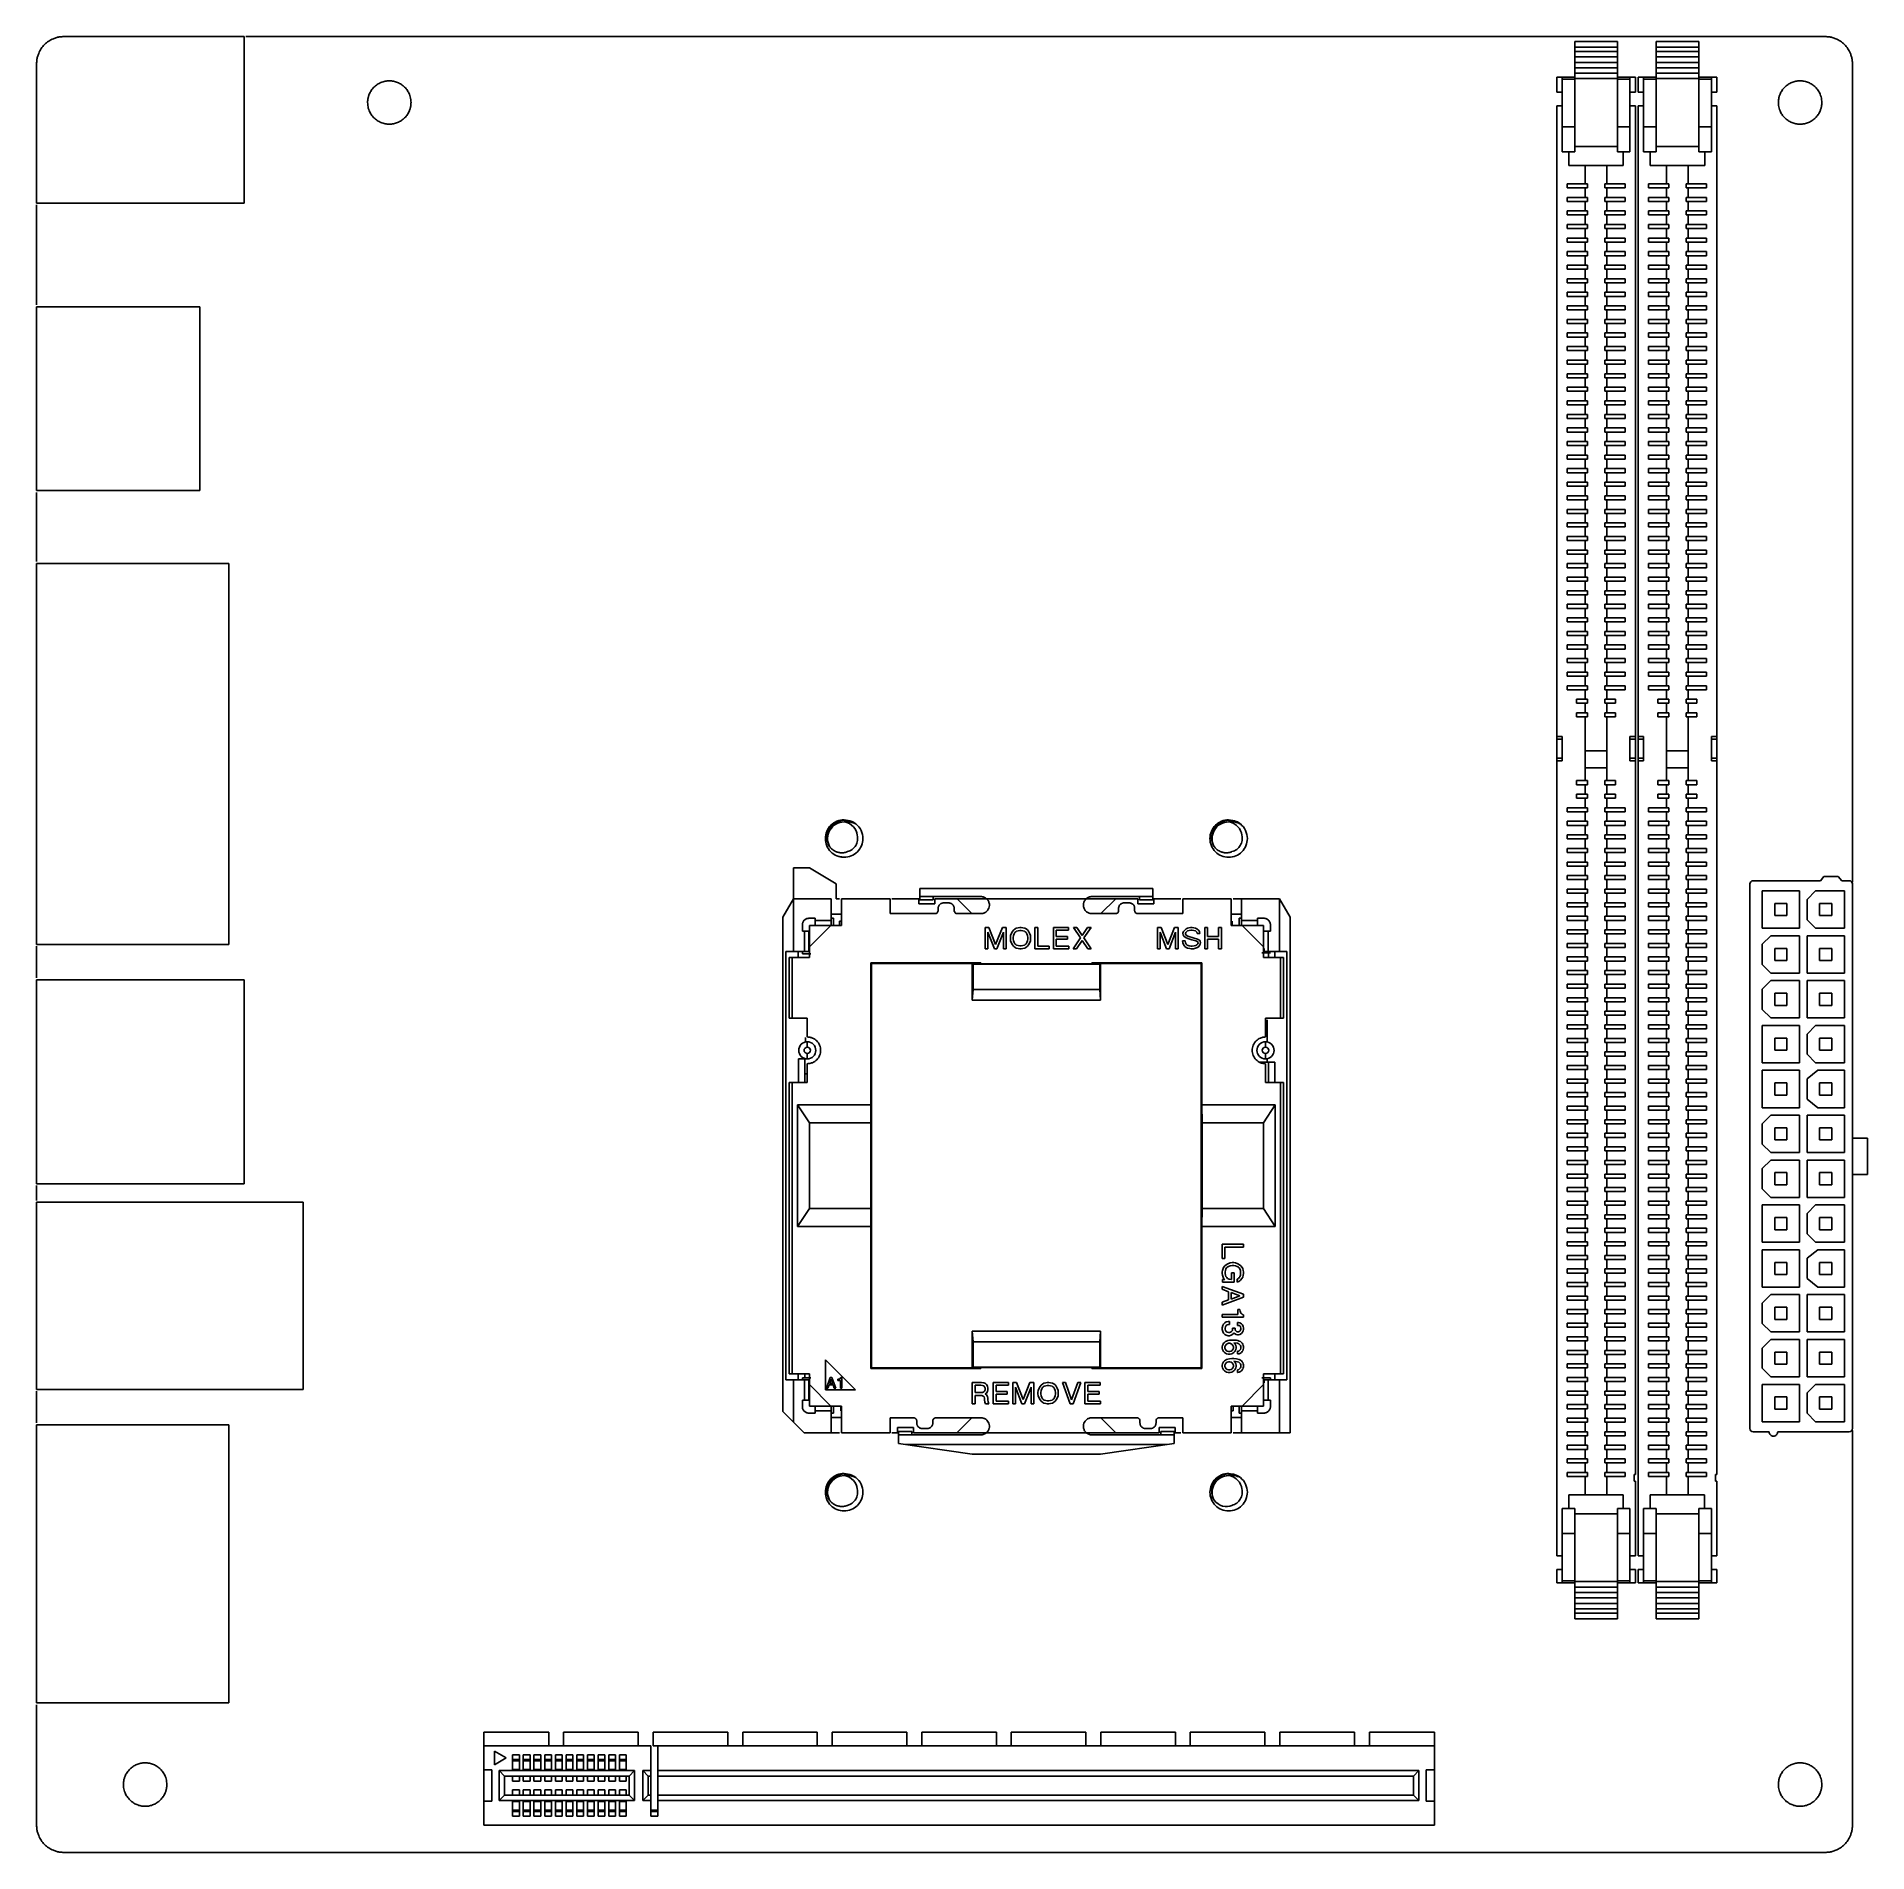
# Model space of a CAD drawing. Header units: inches. Extents: x -3.35 to 3.4, y -3.35 to 3.35.
import ezdxf

# ---------------------------------------------------------------- set-up
doc = ezdxf.new("R2010")
doc.units = ezdxf.units.IN
doc.header["$MEASUREMENT"] = 0

msp = doc.modelspace()

# ---------------------------------------------------------------- linework, layer by layer
at = {"color": 7, "linetype": 'Continuous', "lineweight": 25}
for p, q in [((-2.5815, 3.3465), (-3.2465, 3.3465)), ((-2.5815, 2.7329), (-2.5815, 3.3465)), ((3.2465, 3.3465), (-2.575, 3.3465)), ((2.48, 3.3285), (2.323, 3.3285)), ((2.323, 3.308), (2.48, 3.308)), ((2.323, 3.308), (2.323, 2.9215)), ((2.48, 3.308), (2.48, 2.9215)), ((2.78, 3.3285), (2.623, 3.3285)), ((2.623, 3.308), (2.78, 3.308)), ((2.623, 3.308), (2.623, 2.9215)), ((2.78, 3.308), (2.78, 2.9215)), ((-3.3465, 3.2465), (-3.3465, 2.7329)), ((2.323, 3.2915), (2.48, 3.2915)), ((2.323, 3.2715), (2.48, 3.2715)), ((2.323, 3.2515), (2.48, 3.2515)), ((2.623, 3.2915), (2.78, 3.2915)), ((2.623, 3.2715), (2.78, 3.2715)), ((2.623, 3.2515), (2.78, 3.2515)), ((3.3465, 0.2298), (3.3465, 3.2465)), ((2.323, 3.1965), (2.2565, 3.1965)), ((2.2565, 3.1415), (2.2565, 3.1965)), ((2.2765, 3.1965), (2.2765, 2.9215)), ((2.2765, 3.189), (2.323, 3.189)), ((2.323, 3.2315), (2.48, 3.2315)), ((2.323, 3.2115), (2.48, 3.2115)), ((2.323, 3.1915), (2.48, 3.1915)), ((2.5465, 3.1965), (2.48, 3.1965)), ((2.5265, 3.189), (2.48, 3.189)), ((2.5265, 2.9215), (2.5265, 3.1965)), ((2.5465, 3.1965), (2.5465, 3.1415)), ((2.623, 3.1965), (2.5565, 3.1965)), ((2.5565, 3.1415), (2.5565, 3.1965)), ((2.5765, 3.1965), (2.5765, 2.9215)), ((2.5765, 3.189), (2.623, 3.189)), ((2.623, 3.2315), (2.78, 3.2315)), ((2.623, 3.2115), (2.78, 3.2115)), ((2.623, 3.1915), (2.78, 3.1915)), ((2.8465, 3.1965), (2.78, 3.1965)), ((2.8265, 3.189), (2.78, 3.189)), ((2.8265, 2.9215), (2.8265, 3.1965)), ((2.8465, 3.1965), (2.8465, 3.1415)), ((2.2765, 3.1415), (2.2565, 3.1415)), ((2.5265, 3.1415), (2.5465, 3.1415)), ((2.5765, 3.1415), (2.5565, 3.1415)), ((2.8265, 3.1415), (2.8465, 3.1415)), ((2.2565, -2.2535), (2.2565, 3.0914)), ((2.2565, 3.0914), (2.2765, 3.0914)), ((2.5265, 3.0914), (2.5465, 3.0914)), ((2.5465, -1.9535), (2.5465, 3.0914)), ((2.5565, -2.2535), (2.5565, 3.0914)), ((2.5565, 3.0914), (2.5765, 3.0914)), ((2.8265, 3.0914), (2.8465, 3.0914)), ((2.8465, -1.9535), (2.8465, 3.0914)), ((2.2765, 3.0138), (2.323, 3.0138)), ((2.5265, 3.0138), (2.48, 3.0138)), ((2.5765, 3.0138), (2.623, 3.0138)), ((2.8265, 3.0138), (2.78, 3.0138)), ((2.2765, 2.9215), (2.323, 2.9215)), ((2.301, 2.9215), (2.301, 2.8715)), ((2.323, 2.9415), (2.48, 2.9415)), ((2.48, 2.9215), (2.5265, 2.9215)), ((2.502, 2.8715), (2.502, 2.9215)), ((2.5765, 2.9215), (2.623, 2.9215)), ((2.601, 2.9215), (2.601, 2.8715)), ((2.623, 2.9415), (2.78, 2.9415)), ((2.78, 2.9215), (2.8265, 2.9215)), ((2.802, 2.8715), (2.802, 2.9215)), ((2.502, 2.8715), (2.301, 2.8715)), ((2.3615, 2.8715), (2.3615, 2.804)), ((2.4415, 2.8715), (2.4415, 2.804)), ((2.802, 2.8715), (2.601, 2.8715)), ((2.6615, 2.8715), (2.6615, 2.804)), ((2.7415, 2.8715), (2.7415, 2.804)), ((2.3695, 2.804), (2.2945, 2.804)), ((2.2945, 2.804), (2.2945, 2.789)), ((2.2945, 2.789), (2.3695, 2.789)), ((2.3615, 2.789), (2.3615, 2.754)), ((2.3695, 2.804), (2.3695, 2.789)), ((2.4335, 2.804), (2.5085, 2.804)), ((2.4335, 2.789), (2.4335, 2.804)), ((2.5085, 2.789), (2.4335, 2.789)), ((2.4415, 2.789), (2.4415, 2.754)), ((2.5085, 2.789), (2.5085, 2.804)), ((2.6695, 2.804), (2.5945, 2.804)), ((2.5945, 2.804), (2.5945, 2.789)), ((2.5945, 2.789), (2.6695, 2.789)), ((2.6615, 2.789), (2.6615, 2.754)), ((2.6695, 2.804), (2.6695, 2.789)), ((2.7335, 2.804), (2.8085, 2.804)), ((2.7335, 2.789), (2.7335, 2.804)), ((2.8085, 2.789), (2.7335, 2.789)), ((2.7415, 2.789), (2.7415, 2.754)), ((2.8085, 2.789), (2.8085, 2.804)), ((-3.3465, 2.7329), (-2.5815, 2.7329)), ((-3.3465, 2.7264), (-3.3465, 2.3573)), ((2.3695, 2.754), (2.2945, 2.754)), ((2.2945, 2.754), (2.2945, 2.739)), ((2.2945, 2.739), (2.3695, 2.739)), ((2.3695, 2.704), (2.2945, 2.704)), ((2.2945, 2.704), (2.2945, 2.689)), ((2.3615, 2.739), (2.3615, 2.704)), ((2.3695, 2.754), (2.3695, 2.739)), ((2.3695, 2.704), (2.3695, 2.689)), ((2.4335, 2.754), (2.5085, 2.754)), ((2.4335, 2.739), (2.4335, 2.754)), ((2.5085, 2.739), (2.4335, 2.739)), ((2.4335, 2.704), (2.5085, 2.704)), ((2.4335, 2.689), (2.4335, 2.704)), ((2.4415, 2.739), (2.4415, 2.704)), ((2.5085, 2.739), (2.5085, 2.754)), ((2.5085, 2.689), (2.5085, 2.704)), ((2.6695, 2.754), (2.5945, 2.754)), ((2.5945, 2.754), (2.5945, 2.739)), ((2.5945, 2.739), (2.6695, 2.739)), ((2.6695, 2.704), (2.5945, 2.704)), ((2.5945, 2.704), (2.5945, 2.689)), ((2.6615, 2.739), (2.6615, 2.704)), ((2.6695, 2.754), (2.6695, 2.739)), ((2.6695, 2.704), (2.6695, 2.689)), ((2.7335, 2.754), (2.8085, 2.754)), ((2.7335, 2.739), (2.7335, 2.754)), ((2.8085, 2.739), (2.7335, 2.739)), ((2.7335, 2.704), (2.8085, 2.704)), ((2.7335, 2.689), (2.7335, 2.704)), ((2.7415, 2.739), (2.7415, 2.704)), ((2.8085, 2.739), (2.8085, 2.754)), ((2.8085, 2.689), (2.8085, 2.704)), ((2.2945, 2.689), (2.3695, 2.689)), ((2.3695, 2.654), (2.2945, 2.654)), ((2.2945, 2.654), (2.2945, 2.639)), ((2.2945, 2.639), (2.3695, 2.639)), ((2.3615, 2.689), (2.3615, 2.654)), ((2.3615, 2.639), (2.3615, 2.604)), ((2.3695, 2.654), (2.3695, 2.639)), ((2.5085, 2.689), (2.4335, 2.689)), ((2.4335, 2.654), (2.5085, 2.654)), ((2.4335, 2.639), (2.4335, 2.654)), ((2.5085, 2.639), (2.4335, 2.639)), ((2.4415, 2.689), (2.4415, 2.654)), ((2.4415, 2.639), (2.4415, 2.604)), ((2.5085, 2.639), (2.5085, 2.654)), ((2.5945, 2.689), (2.6695, 2.689)), ((2.6695, 2.654), (2.5945, 2.654)), ((2.5945, 2.654), (2.5945, 2.639)), ((2.5945, 2.639), (2.6695, 2.639)), ((2.6615, 2.689), (2.6615, 2.654)), ((2.6615, 2.639), (2.6615, 2.604)), ((2.6695, 2.654), (2.6695, 2.639)), ((2.8085, 2.689), (2.7335, 2.689)), ((2.7335, 2.654), (2.8085, 2.654)), ((2.7335, 2.639), (2.7335, 2.654)), ((2.8085, 2.639), (2.7335, 2.639)), ((2.7415, 2.689), (2.7415, 2.654)), ((2.7415, 2.639), (2.7415, 2.604)), ((2.8085, 2.639), (2.8085, 2.654)), ((2.3695, 2.604), (2.2945, 2.604)), ((2.2945, 2.604), (2.2945, 2.589)), ((2.2945, 2.589), (2.3695, 2.589)), ((2.3615, 2.589), (2.3615, 2.554)), ((2.3695, 2.604), (2.3695, 2.589)), ((2.4335, 2.604), (2.5085, 2.604)), ((2.4335, 2.589), (2.4335, 2.604)), ((2.5085, 2.589), (2.4335, 2.589)), ((2.4415, 2.589), (2.4415, 2.554)), ((2.5085, 2.589), (2.5085, 2.604)), ((2.6695, 2.604), (2.5945, 2.604)), ((2.5945, 2.604), (2.5945, 2.589)), ((2.5945, 2.589), (2.6695, 2.589)), ((2.6615, 2.589), (2.6615, 2.554)), ((2.6695, 2.604), (2.6695, 2.589)), ((2.7335, 2.604), (2.8085, 2.604)), ((2.7335, 2.589), (2.7335, 2.604)), ((2.8085, 2.589), (2.7335, 2.589)), ((2.7415, 2.589), (2.7415, 2.554)), ((2.8085, 2.589), (2.8085, 2.604)), ((2.3695, 2.554), (2.2945, 2.554)), ((2.2945, 2.554), (2.2945, 2.539)), ((2.2945, 2.539), (2.3695, 2.539)), ((2.3695, 2.504), (2.2945, 2.504)), ((2.2945, 2.504), (2.2945, 2.489)), ((2.3615, 2.539), (2.3615, 2.504)), ((2.3695, 2.554), (2.3695, 2.539)), ((2.3695, 2.504), (2.3695, 2.489)), ((2.4335, 2.554), (2.5085, 2.554)), ((2.4335, 2.539), (2.4335, 2.554)), ((2.5085, 2.539), (2.4335, 2.539)), ((2.4335, 2.504), (2.5085, 2.504)), ((2.4335, 2.489), (2.4335, 2.504)), ((2.4415, 2.539), (2.4415, 2.504)), ((2.5085, 2.539), (2.5085, 2.554)), ((2.5085, 2.489), (2.5085, 2.504)), ((2.6695, 2.554), (2.5945, 2.554)), ((2.5945, 2.554), (2.5945, 2.539)), ((2.5945, 2.539), (2.6695, 2.539)), ((2.6695, 2.504), (2.5945, 2.504)), ((2.5945, 2.504), (2.5945, 2.489)), ((2.6615, 2.539), (2.6615, 2.504)), ((2.6695, 2.554), (2.6695, 2.539)), ((2.6695, 2.504), (2.6695, 2.489)), ((2.7335, 2.554), (2.8085, 2.554)), ((2.7335, 2.539), (2.7335, 2.554)), ((2.8085, 2.539), (2.7335, 2.539)), ((2.7335, 2.504), (2.8085, 2.504)), ((2.7335, 2.489), (2.7335, 2.504)), ((2.7415, 2.539), (2.7415, 2.504)), ((2.8085, 2.539), (2.8085, 2.554)), ((2.8085, 2.489), (2.8085, 2.504)), ((2.2945, 2.489), (2.3695, 2.489)), ((2.3695, 2.454), (2.2945, 2.454)), ((2.2945, 2.454), (2.2945, 2.439)), ((2.2945, 2.439), (2.3695, 2.439)), ((2.3615, 2.489), (2.3615, 2.454)), ((2.3615, 2.439), (2.3615, 2.404)), ((2.3695, 2.454), (2.3695, 2.439)), ((2.5085, 2.489), (2.4335, 2.489)), ((2.4335, 2.454), (2.5085, 2.454)), ((2.4335, 2.439), (2.4335, 2.454)), ((2.5085, 2.439), (2.4335, 2.439)), ((2.4415, 2.489), (2.4415, 2.454)), ((2.4415, 2.439), (2.4415, 2.404)), ((2.5085, 2.439), (2.5085, 2.454)), ((2.5945, 2.489), (2.6695, 2.489)), ((2.6695, 2.454), (2.5945, 2.454)), ((2.5945, 2.454), (2.5945, 2.439)), ((2.5945, 2.439), (2.6695, 2.439)), ((2.6615, 2.489), (2.6615, 2.454)), ((2.6615, 2.439), (2.6615, 2.404)), ((2.6695, 2.454), (2.6695, 2.439)), ((2.8085, 2.489), (2.7335, 2.489)), ((2.7335, 2.454), (2.8085, 2.454)), ((2.7335, 2.439), (2.7335, 2.454)), ((2.8085, 2.439), (2.7335, 2.439)), ((2.7415, 2.489), (2.7415, 2.454)), ((2.7415, 2.439), (2.7415, 2.404)), ((2.8085, 2.439), (2.8085, 2.454)), ((2.3695, 2.404), (2.2945, 2.404)), ((2.2945, 2.404), (2.2945, 2.389)), ((2.2945, 2.389), (2.3695, 2.389)), ((2.3615, 2.389), (2.3615, 2.354)), ((2.3695, 2.404), (2.3695, 2.389)), ((2.4335, 2.404), (2.5085, 2.404)), ((2.4335, 2.389), (2.4335, 2.404)), ((2.5085, 2.389), (2.4335, 2.389)), ((2.4415, 2.389), (2.4415, 2.354)), ((2.5085, 2.389), (2.5085, 2.404)), ((2.6695, 2.404), (2.5945, 2.404)), ((2.5945, 2.404), (2.5945, 2.389)), ((2.5945, 2.389), (2.6695, 2.389)), ((2.6615, 2.389), (2.6615, 2.354)), ((2.6695, 2.404), (2.6695, 2.389)), ((2.7335, 2.404), (2.8085, 2.404)), ((2.7335, 2.389), (2.7335, 2.404)), ((2.8085, 2.389), (2.7335, 2.389)), ((2.7415, 2.389), (2.7415, 2.354)), ((2.8085, 2.389), (2.8085, 2.404)), ((-2.7444, 2.3508), (-3.3465, 2.3508)), ((-3.3465, 2.3508), (-3.3465, 1.673)), ((-2.7444, 1.673), (-2.7444, 2.3508)), ((2.3695, 2.354), (2.2945, 2.354)), ((2.2945, 2.354), (2.2945, 2.339)), ((2.2945, 2.339), (2.3695, 2.339)), ((2.3695, 2.304), (2.2945, 2.304)), ((2.2945, 2.304), (2.2945, 2.289)), ((2.3615, 2.339), (2.3615, 2.304)), ((2.3695, 2.354), (2.3695, 2.339)), ((2.3695, 2.304), (2.3695, 2.289)), ((2.4335, 2.354), (2.5085, 2.354)), ((2.4335, 2.339), (2.4335, 2.354)), ((2.5085, 2.339), (2.4335, 2.339)), ((2.4335, 2.304), (2.5085, 2.304)), ((2.4335, 2.289), (2.4335, 2.304)), ((2.4415, 2.339), (2.4415, 2.304)), ((2.5085, 2.339), (2.5085, 2.354)), ((2.5085, 2.289), (2.5085, 2.304)), ((2.6695, 2.354), (2.5945, 2.354)), ((2.5945, 2.354), (2.5945, 2.339)), ((2.5945, 2.339), (2.6695, 2.339)), ((2.6695, 2.304), (2.5945, 2.304)), ((2.5945, 2.304), (2.5945, 2.289)), ((2.6615, 2.339), (2.6615, 2.304)), ((2.6695, 2.354), (2.6695, 2.339)), ((2.6695, 2.304), (2.6695, 2.289)), ((2.7335, 2.354), (2.8085, 2.354)), ((2.7335, 2.339), (2.7335, 2.354)), ((2.8085, 2.339), (2.7335, 2.339)), ((2.7335, 2.304), (2.8085, 2.304)), ((2.7335, 2.289), (2.7335, 2.304)), ((2.7415, 2.339), (2.7415, 2.304)), ((2.8085, 2.339), (2.8085, 2.354)), ((2.8085, 2.289), (2.8085, 2.304)), ((2.2945, 2.289), (2.3695, 2.289)), ((2.3695, 2.254), (2.2945, 2.254)), ((2.2945, 2.254), (2.2945, 2.239)), ((2.2945, 2.239), (2.3695, 2.239)), ((2.3615, 2.289), (2.3615, 2.254)), ((2.3615, 2.239), (2.3615, 2.204)), ((2.3695, 2.254), (2.3695, 2.239)), ((2.5085, 2.289), (2.4335, 2.289)), ((2.4335, 2.254), (2.5085, 2.254)), ((2.4335, 2.239), (2.4335, 2.254)), ((2.5085, 2.239), (2.4335, 2.239)), ((2.4415, 2.289), (2.4415, 2.254)), ((2.4415, 2.239), (2.4415, 2.204)), ((2.5085, 2.239), (2.5085, 2.254)), ((2.5945, 2.289), (2.6695, 2.289)), ((2.6695, 2.254), (2.5945, 2.254)), ((2.5945, 2.254), (2.5945, 2.239)), ((2.5945, 2.239), (2.6695, 2.239)), ((2.6615, 2.289), (2.6615, 2.254)), ((2.6615, 2.239), (2.6615, 2.204)), ((2.6695, 2.254), (2.6695, 2.239)), ((2.8085, 2.289), (2.7335, 2.289)), ((2.7335, 2.254), (2.8085, 2.254)), ((2.7335, 2.239), (2.7335, 2.254)), ((2.8085, 2.239), (2.7335, 2.239)), ((2.7415, 2.289), (2.7415, 2.254)), ((2.7415, 2.239), (2.7415, 2.204)), ((2.8085, 2.239), (2.8085, 2.254)), ((2.3695, 2.204), (2.2945, 2.204)), ((2.2945, 2.204), (2.2945, 2.189)), ((2.2945, 2.189), (2.3695, 2.189)), ((2.3615, 2.189), (2.3615, 2.154)), ((2.3695, 2.204), (2.3695, 2.189)), ((2.4335, 2.204), (2.5085, 2.204)), ((2.4335, 2.189), (2.4335, 2.204)), ((2.5085, 2.189), (2.4335, 2.189)), ((2.4415, 2.189), (2.4415, 2.154)), ((2.5085, 2.189), (2.5085, 2.204)), ((2.6695, 2.204), (2.5945, 2.204)), ((2.5945, 2.204), (2.5945, 2.189)), ((2.5945, 2.189), (2.6695, 2.189)), ((2.6615, 2.189), (2.6615, 2.154)), ((2.6695, 2.204), (2.6695, 2.189)), ((2.7335, 2.204), (2.8085, 2.204)), ((2.7335, 2.189), (2.7335, 2.204)), ((2.8085, 2.189), (2.7335, 2.189)), ((2.7415, 2.189), (2.7415, 2.154)), ((2.8085, 2.189), (2.8085, 2.204)), ((2.3695, 2.154), (2.2945, 2.154)), ((2.2945, 2.154), (2.2945, 2.139)), ((2.2945, 2.139), (2.3695, 2.139)), ((2.3695, 2.104), (2.2945, 2.104)), ((2.2945, 2.104), (2.2945, 2.089)), ((2.3615, 2.139), (2.3615, 2.104)), ((2.3695, 2.154), (2.3695, 2.139)), ((2.3695, 2.104), (2.3695, 2.089)), ((2.4335, 2.154), (2.5085, 2.154)), ((2.4335, 2.139), (2.4335, 2.154)), ((2.5085, 2.139), (2.4335, 2.139)), ((2.4335, 2.104), (2.5085, 2.104)), ((2.4335, 2.089), (2.4335, 2.104)), ((2.4415, 2.139), (2.4415, 2.104)), ((2.5085, 2.139), (2.5085, 2.154)), ((2.5085, 2.089), (2.5085, 2.104)), ((2.6695, 2.154), (2.5945, 2.154)), ((2.5945, 2.154), (2.5945, 2.139)), ((2.5945, 2.139), (2.6695, 2.139)), ((2.6695, 2.104), (2.5945, 2.104)), ((2.5945, 2.104), (2.5945, 2.089)), ((2.6615, 2.139), (2.6615, 2.104)), ((2.6695, 2.154), (2.6695, 2.139)), ((2.6695, 2.104), (2.6695, 2.089)), ((2.7335, 2.154), (2.8085, 2.154)), ((2.7335, 2.139), (2.7335, 2.154)), ((2.8085, 2.139), (2.7335, 2.139)), ((2.7335, 2.104), (2.8085, 2.104)), ((2.7335, 2.089), (2.7335, 2.104)), ((2.7415, 2.139), (2.7415, 2.104)), ((2.8085, 2.139), (2.8085, 2.154)), ((2.8085, 2.089), (2.8085, 2.104)), ((2.2945, 2.089), (2.3695, 2.089)), ((2.3695, 2.054), (2.2945, 2.054)), ((2.2945, 2.054), (2.2945, 2.039)), ((2.2945, 2.039), (2.3695, 2.039)), ((2.3615, 2.089), (2.3615, 2.054)), ((2.3615, 2.039), (2.3615, 2.004)), ((2.3695, 2.054), (2.3695, 2.039)), ((2.5085, 2.089), (2.4335, 2.089)), ((2.4335, 2.054), (2.5085, 2.054)), ((2.4335, 2.039), (2.4335, 2.054)), ((2.5085, 2.039), (2.4335, 2.039)), ((2.4415, 2.089), (2.4415, 2.054)), ((2.4415, 2.039), (2.4415, 2.004)), ((2.5085, 2.039), (2.5085, 2.054)), ((2.5945, 2.089), (2.6695, 2.089)), ((2.6695, 2.054), (2.5945, 2.054)), ((2.5945, 2.054), (2.5945, 2.039)), ((2.5945, 2.039), (2.6695, 2.039)), ((2.6615, 2.089), (2.6615, 2.054)), ((2.6615, 2.039), (2.6615, 2.004)), ((2.6695, 2.054), (2.6695, 2.039)), ((2.8085, 2.089), (2.7335, 2.089)), ((2.7335, 2.054), (2.8085, 2.054)), ((2.7335, 2.039), (2.7335, 2.054)), ((2.8085, 2.039), (2.7335, 2.039)), ((2.7415, 2.089), (2.7415, 2.054)), ((2.7415, 2.039), (2.7415, 2.004)), ((2.8085, 2.039), (2.8085, 2.054)), ((2.3695, 2.004), (2.2945, 2.004)), ((2.2945, 2.004), (2.2945, 1.989)), ((2.2945, 1.989), (2.3695, 1.989)), ((2.3615, 1.989), (2.3615, 1.954)), ((2.3695, 2.004), (2.3695, 1.989)), ((2.4335, 2.004), (2.5085, 2.004)), ((2.4335, 1.989), (2.4335, 2.004)), ((2.5085, 1.989), (2.4335, 1.989)), ((2.4415, 1.989), (2.4415, 1.954)), ((2.5085, 1.989), (2.5085, 2.004)), ((2.6695, 2.004), (2.5945, 2.004)), ((2.5945, 2.004), (2.5945, 1.989)), ((2.5945, 1.989), (2.6695, 1.989)), ((2.6615, 1.989), (2.6615, 1.954)), ((2.6695, 2.004), (2.6695, 1.989)), ((2.7335, 2.004), (2.8085, 2.004)), ((2.7335, 1.989), (2.7335, 2.004)), ((2.8085, 1.989), (2.7335, 1.989)), ((2.7415, 1.989), (2.7415, 1.954)), ((2.8085, 1.989), (2.8085, 2.004)), ((2.3695, 1.954), (2.2945, 1.954)), ((2.2945, 1.954), (2.2945, 1.939)), ((2.2945, 1.939), (2.3695, 1.939)), ((2.3695, 1.904), (2.2945, 1.904)), ((2.2945, 1.904), (2.2945, 1.889)), ((2.3615, 1.939), (2.3615, 1.904)), ((2.3695, 1.954), (2.3695, 1.939)), ((2.3695, 1.904), (2.3695, 1.889)), ((2.4335, 1.954), (2.5085, 1.954)), ((2.4335, 1.939), (2.4335, 1.954)), ((2.5085, 1.939), (2.4335, 1.939)), ((2.4335, 1.904), (2.5085, 1.904)), ((2.4335, 1.889), (2.4335, 1.904)), ((2.4415, 1.939), (2.4415, 1.904)), ((2.5085, 1.939), (2.5085, 1.954)), ((2.5085, 1.889), (2.5085, 1.904)), ((2.6695, 1.954), (2.5945, 1.954)), ((2.5945, 1.954), (2.5945, 1.939)), ((2.5945, 1.939), (2.6695, 1.939)), ((2.6695, 1.904), (2.5945, 1.904)), ((2.5945, 1.904), (2.5945, 1.889)), ((2.6615, 1.939), (2.6615, 1.904)), ((2.6695, 1.954), (2.6695, 1.939)), ((2.6695, 1.904), (2.6695, 1.889)), ((2.7335, 1.954), (2.8085, 1.954)), ((2.7335, 1.939), (2.7335, 1.954)), ((2.8085, 1.939), (2.7335, 1.939)), ((2.7335, 1.904), (2.8085, 1.904)), ((2.7335, 1.889), (2.7335, 1.904)), ((2.7415, 1.939), (2.7415, 1.904)), ((2.8085, 1.939), (2.8085, 1.954)), ((2.8085, 1.889), (2.8085, 1.904)), ((2.2945, 1.889), (2.3695, 1.889)), ((2.3695, 1.854), (2.2945, 1.854)), ((2.2945, 1.854), (2.2945, 1.839)), ((2.2945, 1.839), (2.3695, 1.839)), ((2.3615, 1.889), (2.3615, 1.854)), ((2.3615, 1.839), (2.3615, 1.804)), ((2.3695, 1.854), (2.3695, 1.839)), ((2.5085, 1.889), (2.4335, 1.889)), ((2.4335, 1.854), (2.5085, 1.854)), ((2.4335, 1.839), (2.4335, 1.854)), ((2.5085, 1.839), (2.4335, 1.839)), ((2.4415, 1.889), (2.4415, 1.854)), ((2.4415, 1.839), (2.4415, 1.804)), ((2.5085, 1.839), (2.5085, 1.854)), ((2.5945, 1.889), (2.6695, 1.889)), ((2.6695, 1.854), (2.5945, 1.854)), ((2.5945, 1.854), (2.5945, 1.839)), ((2.5945, 1.839), (2.6695, 1.839)), ((2.6615, 1.889), (2.6615, 1.854)), ((2.6615, 1.839), (2.6615, 1.804)), ((2.6695, 1.854), (2.6695, 1.839)), ((2.8085, 1.889), (2.7335, 1.889)), ((2.7335, 1.854), (2.8085, 1.854)), ((2.7335, 1.839), (2.7335, 1.854)), ((2.8085, 1.839), (2.7335, 1.839)), ((2.7415, 1.889), (2.7415, 1.854)), ((2.7415, 1.839), (2.7415, 1.804)), ((2.8085, 1.839), (2.8085, 1.854)), ((2.3695, 1.804), (2.2945, 1.804)), ((2.2945, 1.804), (2.2945, 1.789)), ((2.2945, 1.789), (2.3695, 1.789)), ((2.3615, 1.789), (2.3615, 1.754)), ((2.3695, 1.804), (2.3695, 1.789)), ((2.4335, 1.804), (2.5085, 1.804)), ((2.4335, 1.789), (2.4335, 1.804)), ((2.5085, 1.789), (2.4335, 1.789)), ((2.4415, 1.789), (2.4415, 1.754)), ((2.5085, 1.789), (2.5085, 1.804)), ((2.6695, 1.804), (2.5945, 1.804)), ((2.5945, 1.804), (2.5945, 1.789)), ((2.5945, 1.789), (2.6695, 1.789)), ((2.6615, 1.789), (2.6615, 1.754)), ((2.6695, 1.804), (2.6695, 1.789)), ((2.7335, 1.804), (2.8085, 1.804)), ((2.7335, 1.789), (2.7335, 1.804)), ((2.8085, 1.789), (2.7335, 1.789)), ((2.7415, 1.789), (2.7415, 1.754)), ((2.8085, 1.789), (2.8085, 1.804)), ((2.3695, 1.754), (2.2945, 1.754)), ((2.2945, 1.754), (2.2945, 1.739)), ((2.2945, 1.739), (2.3695, 1.739)), ((2.3695, 1.704), (2.2945, 1.704)), ((2.2945, 1.704), (2.2945, 1.689)), ((2.2945, 1.689), (2.3695, 1.689)), ((2.3615, 1.739), (2.3615, 1.704)), ((2.3615, 1.689), (2.3615, 1.654)), ((2.3695, 1.754), (2.3695, 1.739)), ((2.3695, 1.704), (2.3695, 1.689)), ((2.4335, 1.754), (2.5085, 1.754)), ((2.4335, 1.739), (2.4335, 1.754)), ((2.5085, 1.739), (2.4335, 1.739)), ((2.4335, 1.704), (2.5085, 1.704)), ((2.4335, 1.689), (2.4335, 1.704)), ((2.5085, 1.689), (2.4335, 1.689)), ((2.4415, 1.739), (2.4415, 1.704)), ((2.4415, 1.689), (2.4415, 1.654)), ((2.5085, 1.739), (2.5085, 1.754)), ((2.5085, 1.689), (2.5085, 1.704)), ((2.6695, 1.754), (2.5945, 1.754)), ((2.5945, 1.754), (2.5945, 1.739)), ((2.5945, 1.739), (2.6695, 1.739)), ((2.6695, 1.704), (2.5945, 1.704)), ((2.5945, 1.704), (2.5945, 1.689)), ((2.5945, 1.689), (2.6695, 1.689)), ((2.6615, 1.739), (2.6615, 1.704)), ((2.6615, 1.689), (2.6615, 1.654)), ((2.6695, 1.754), (2.6695, 1.739)), ((2.6695, 1.704), (2.6695, 1.689)), ((2.7335, 1.754), (2.8085, 1.754)), ((2.7335, 1.739), (2.7335, 1.754)), ((2.8085, 1.739), (2.7335, 1.739)), ((2.7335, 1.704), (2.8085, 1.704)), ((2.7335, 1.689), (2.7335, 1.704)), ((2.8085, 1.689), (2.7335, 1.689)), ((2.7415, 1.739), (2.7415, 1.704)), ((2.7415, 1.689), (2.7415, 1.654)), ((2.8085, 1.739), (2.8085, 1.754)), ((2.8085, 1.689), (2.8085, 1.704)), ((-3.3465, 1.673), (-2.7444, 1.673)), ((-3.3465, 1.6665), (-3.3465, 1.4114)), ((2.3695, 1.654), (2.2945, 1.654)), ((2.2945, 1.654), (2.2945, 1.639)), ((2.2945, 1.639), (2.3695, 1.639)), ((2.3615, 1.639), (2.3615, 1.604)), ((2.3695, 1.654), (2.3695, 1.639)), ((2.4335, 1.654), (2.5085, 1.654)), ((2.4335, 1.639), (2.4335, 1.654)), ((2.5085, 1.639), (2.4335, 1.639)), ((2.4415, 1.639), (2.4415, 1.604)), ((2.5085, 1.639), (2.5085, 1.654)), ((2.6695, 1.654), (2.5945, 1.654)), ((2.5945, 1.654), (2.5945, 1.639)), ((2.5945, 1.639), (2.6695, 1.639)), ((2.6615, 1.639), (2.6615, 1.604)), ((2.6695, 1.654), (2.6695, 1.639)), ((2.7335, 1.654), (2.8085, 1.654)), ((2.7335, 1.639), (2.7335, 1.654)), ((2.8085, 1.639), (2.7335, 1.639)), ((2.7415, 1.639), (2.7415, 1.604)), ((2.8085, 1.639), (2.8085, 1.654)), ((2.3695, 1.604), (2.2945, 1.604)), ((2.2945, 1.604), (2.2945, 1.589)), ((2.2945, 1.589), (2.3695, 1.589)), ((2.3695, 1.554), (2.2945, 1.554)), ((2.2945, 1.554), (2.2945, 1.539)), ((2.3615, 1.589), (2.3615, 1.554)), ((2.3695, 1.604), (2.3695, 1.589)), ((2.3695, 1.554), (2.3695, 1.539)), ((2.4335, 1.604), (2.5085, 1.604)), ((2.4335, 1.589), (2.4335, 1.604)), ((2.5085, 1.589), (2.4335, 1.589)), ((2.4335, 1.554), (2.5085, 1.554)), ((2.4335, 1.539), (2.4335, 1.554)), ((2.4415, 1.589), (2.4415, 1.554)), ((2.5085, 1.589), (2.5085, 1.604)), ((2.5085, 1.539), (2.5085, 1.554)), ((2.6695, 1.604), (2.5945, 1.604)), ((2.5945, 1.604), (2.5945, 1.589)), ((2.5945, 1.589), (2.6695, 1.589)), ((2.6695, 1.554), (2.5945, 1.554)), ((2.5945, 1.554), (2.5945, 1.539)), ((2.6615, 1.589), (2.6615, 1.554)), ((2.6695, 1.604), (2.6695, 1.589)), ((2.6695, 1.554), (2.6695, 1.539)), ((2.7335, 1.604), (2.8085, 1.604)), ((2.7335, 1.589), (2.7335, 1.604)), ((2.8085, 1.589), (2.7335, 1.589)), ((2.7335, 1.554), (2.8085, 1.554)), ((2.7335, 1.539), (2.7335, 1.554)), ((2.7415, 1.589), (2.7415, 1.554)), ((2.8085, 1.589), (2.8085, 1.604)), ((2.8085, 1.539), (2.8085, 1.554)), ((2.2945, 1.539), (2.3695, 1.539)), ((2.3695, 1.504), (2.2945, 1.504)), ((2.2945, 1.504), (2.2945, 1.489)), ((2.2945, 1.489), (2.3695, 1.489)), ((2.3615, 1.539), (2.3615, 1.504)), ((2.3615, 1.489), (2.3615, 1.454)), ((2.3695, 1.504), (2.3695, 1.489)), ((2.5085, 1.539), (2.4335, 1.539)), ((2.4335, 1.504), (2.5085, 1.504)), ((2.4335, 1.489), (2.4335, 1.504)), ((2.5085, 1.489), (2.4335, 1.489)), ((2.4415, 1.539), (2.4415, 1.504)), ((2.4415, 1.489), (2.4415, 1.454)), ((2.5085, 1.489), (2.5085, 1.504)), ((2.5945, 1.539), (2.6695, 1.539)), ((2.6695, 1.504), (2.5945, 1.504)), ((2.5945, 1.504), (2.5945, 1.489)), ((2.5945, 1.489), (2.6695, 1.489)), ((2.6615, 1.539), (2.6615, 1.504)), ((2.6615, 1.489), (2.6615, 1.454)), ((2.6695, 1.504), (2.6695, 1.489)), ((2.8085, 1.539), (2.7335, 1.539)), ((2.7335, 1.504), (2.8085, 1.504)), ((2.7335, 1.489), (2.7335, 1.504)), ((2.8085, 1.489), (2.7335, 1.489)), ((2.7415, 1.539), (2.7415, 1.504)), ((2.7415, 1.489), (2.7415, 1.454)), ((2.8085, 1.489), (2.8085, 1.504)), ((2.3695, 1.454), (2.2945, 1.454)), ((2.2945, 1.454), (2.2945, 1.439)), ((2.2945, 1.439), (2.3695, 1.439)), ((2.3615, 1.439), (2.3615, 1.404)), ((2.3695, 1.454), (2.3695, 1.439)), ((2.4335, 1.454), (2.5085, 1.454)), ((2.4335, 1.439), (2.4335, 1.454)), ((2.5085, 1.439), (2.4335, 1.439)), ((2.4415, 1.439), (2.4415, 1.404)), ((2.5085, 1.439), (2.5085, 1.454)), ((2.6695, 1.454), (2.5945, 1.454)), ((2.5945, 1.454), (2.5945, 1.439)), ((2.5945, 1.439), (2.6695, 1.439)), ((2.6615, 1.439), (2.6615, 1.404)), ((2.6695, 1.454), (2.6695, 1.439)), ((2.7335, 1.454), (2.8085, 1.454)), ((2.7335, 1.439), (2.7335, 1.454)), ((2.8085, 1.439), (2.7335, 1.439)), ((2.7415, 1.439), (2.7415, 1.404)), ((2.8085, 1.439), (2.8085, 1.454)), ((-3.3465, 1.4049), (-3.3465, 0)), ((-2.6374, 1.4049), (-3.3465, 1.4049)), ((-2.6374, 0), (-2.6374, 1.4049)), ((2.3695, 1.404), (2.2945, 1.404)), ((2.2945, 1.404), (2.2945, 1.389)), ((2.2945, 1.389), (2.3695, 1.389)), ((2.3695, 1.354), (2.2945, 1.354)), ((2.2945, 1.354), (2.2945, 1.339)), ((2.3615, 1.389), (2.3615, 1.354)), ((2.3695, 1.404), (2.3695, 1.389)), ((2.3695, 1.354), (2.3695, 1.339)), ((2.4335, 1.404), (2.5085, 1.404)), ((2.4335, 1.389), (2.4335, 1.404)), ((2.5085, 1.389), (2.4335, 1.389)), ((2.4335, 1.354), (2.5085, 1.354)), ((2.4335, 1.339), (2.4335, 1.354)), ((2.4415, 1.389), (2.4415, 1.354)), ((2.5085, 1.389), (2.5085, 1.404)), ((2.5085, 1.339), (2.5085, 1.354)), ((2.6695, 1.404), (2.5945, 1.404)), ((2.5945, 1.404), (2.5945, 1.389)), ((2.5945, 1.389), (2.6695, 1.389)), ((2.6695, 1.354), (2.5945, 1.354)), ((2.5945, 1.354), (2.5945, 1.339)), ((2.6615, 1.389), (2.6615, 1.354)), ((2.6695, 1.404), (2.6695, 1.389)), ((2.6695, 1.354), (2.6695, 1.339)), ((2.7335, 1.404), (2.8085, 1.404)), ((2.7335, 1.389), (2.7335, 1.404)), ((2.8085, 1.389), (2.7335, 1.389)), ((2.7335, 1.354), (2.8085, 1.354)), ((2.7335, 1.339), (2.7335, 1.354)), ((2.7415, 1.389), (2.7415, 1.354)), ((2.8085, 1.389), (2.8085, 1.404)), ((2.8085, 1.339), (2.8085, 1.354)), ((2.2945, 1.339), (2.3695, 1.339)), ((2.3695, 1.304), (2.2945, 1.304)), ((2.2945, 1.304), (2.2945, 1.289)), ((2.2945, 1.289), (2.3695, 1.289)), ((2.3615, 1.339), (2.3615, 1.304)), ((2.3615, 1.289), (2.3615, 1.254)), ((2.3695, 1.304), (2.3695, 1.289)), ((2.5085, 1.339), (2.4335, 1.339)), ((2.4335, 1.304), (2.5085, 1.304)), ((2.4335, 1.289), (2.4335, 1.304)), ((2.5085, 1.289), (2.4335, 1.289)), ((2.4415, 1.339), (2.4415, 1.304)), ((2.4415, 1.289), (2.4415, 1.254)), ((2.5085, 1.289), (2.5085, 1.304)), ((2.5945, 1.339), (2.6695, 1.339)), ((2.6695, 1.304), (2.5945, 1.304)), ((2.5945, 1.304), (2.5945, 1.289)), ((2.5945, 1.289), (2.6695, 1.289)), ((2.6615, 1.339), (2.6615, 1.304)), ((2.6615, 1.289), (2.6615, 1.254)), ((2.6695, 1.304), (2.6695, 1.289)), ((2.8085, 1.339), (2.7335, 1.339)), ((2.7335, 1.304), (2.8085, 1.304)), ((2.7335, 1.289), (2.7335, 1.304)), ((2.8085, 1.289), (2.7335, 1.289)), ((2.7415, 1.339), (2.7415, 1.304)), ((2.7415, 1.289), (2.7415, 1.254)), ((2.8085, 1.289), (2.8085, 1.304)), ((2.3695, 1.254), (2.2945, 1.254)), ((2.2945, 1.254), (2.2945, 1.239)), ((2.2945, 1.239), (2.3695, 1.239)), ((2.3615, 1.239), (2.3615, 1.204)), ((2.3695, 1.254), (2.3695, 1.239)), ((2.4335, 1.254), (2.5085, 1.254)), ((2.4335, 1.239), (2.4335, 1.254)), ((2.5085, 1.239), (2.4335, 1.239)), ((2.4415, 1.239), (2.4415, 1.204)), ((2.5085, 1.239), (2.5085, 1.254)), ((2.6695, 1.254), (2.5945, 1.254)), ((2.5945, 1.254), (2.5945, 1.239)), ((2.5945, 1.239), (2.6695, 1.239)), ((2.6615, 1.239), (2.6615, 1.204)), ((2.6695, 1.254), (2.6695, 1.239)), ((2.7335, 1.254), (2.8085, 1.254)), ((2.7335, 1.239), (2.7335, 1.254)), ((2.8085, 1.239), (2.7335, 1.239)), ((2.7415, 1.239), (2.7415, 1.204)), ((2.8085, 1.239), (2.8085, 1.254)), ((2.3695, 1.204), (2.2945, 1.204)), ((2.2945, 1.204), (2.2945, 1.189)), ((2.2945, 1.189), (2.3695, 1.189)), ((2.3695, 1.154), (2.2945, 1.154)), ((2.2945, 1.154), (2.2945, 1.139)), ((2.3615, 1.189), (2.3615, 1.154)), ((2.3695, 1.204), (2.3695, 1.189)), ((2.3695, 1.154), (2.3695, 1.139)), ((2.4335, 1.204), (2.5085, 1.204)), ((2.4335, 1.189), (2.4335, 1.204)), ((2.5085, 1.189), (2.4335, 1.189)), ((2.4335, 1.154), (2.5085, 1.154)), ((2.4335, 1.139), (2.4335, 1.154)), ((2.4415, 1.189), (2.4415, 1.154)), ((2.5085, 1.189), (2.5085, 1.204)), ((2.5085, 1.139), (2.5085, 1.154)), ((2.6695, 1.204), (2.5945, 1.204)), ((2.5945, 1.204), (2.5945, 1.189)), ((2.5945, 1.189), (2.6695, 1.189)), ((2.6695, 1.154), (2.5945, 1.154)), ((2.5945, 1.154), (2.5945, 1.139)), ((2.6615, 1.189), (2.6615, 1.154)), ((2.6695, 1.204), (2.6695, 1.189)), ((2.6695, 1.154), (2.6695, 1.139)), ((2.7335, 1.204), (2.8085, 1.204)), ((2.7335, 1.189), (2.7335, 1.204)), ((2.8085, 1.189), (2.7335, 1.189)), ((2.7335, 1.154), (2.8085, 1.154)), ((2.7335, 1.139), (2.7335, 1.154)), ((2.7415, 1.189), (2.7415, 1.154)), ((2.8085, 1.189), (2.8085, 1.204)), ((2.8085, 1.139), (2.8085, 1.154)), ((2.2945, 1.139), (2.3695, 1.139)), ((2.3695, 1.104), (2.2945, 1.104)), ((2.2945, 1.104), (2.2945, 1.089)), ((2.2945, 1.089), (2.3695, 1.089)), ((2.3615, 1.139), (2.3615, 1.104)), ((2.3615, 1.089), (2.3615, 1.054)), ((2.3695, 1.104), (2.3695, 1.089)), ((2.5085, 1.139), (2.4335, 1.139)), ((2.4335, 1.104), (2.5085, 1.104)), ((2.4335, 1.089), (2.4335, 1.104)), ((2.5085, 1.089), (2.4335, 1.089)), ((2.4415, 1.139), (2.4415, 1.104)), ((2.4415, 1.089), (2.4415, 1.054)), ((2.5085, 1.089), (2.5085, 1.104)), ((2.5945, 1.139), (2.6695, 1.139)), ((2.6695, 1.104), (2.5945, 1.104)), ((2.5945, 1.104), (2.5945, 1.089)), ((2.5945, 1.089), (2.6695, 1.089)), ((2.6615, 1.139), (2.6615, 1.104)), ((2.6615, 1.089), (2.6615, 1.054)), ((2.6695, 1.104), (2.6695, 1.089)), ((2.8085, 1.139), (2.7335, 1.139)), ((2.7335, 1.104), (2.8085, 1.104)), ((2.7335, 1.089), (2.7335, 1.104)), ((2.8085, 1.089), (2.7335, 1.089)), ((2.7415, 1.139), (2.7415, 1.104)), ((2.7415, 1.089), (2.7415, 1.054)), ((2.8085, 1.089), (2.8085, 1.104)), ((2.3695, 1.054), (2.2945, 1.054)), ((2.2945, 1.054), (2.2945, 1.039)), ((2.2945, 1.039), (2.3695, 1.039)), ((2.3615, 1.039), (2.3615, 1.004)), ((2.3695, 1.054), (2.3695, 1.039)), ((2.4335, 1.054), (2.5085, 1.054)), ((2.4335, 1.039), (2.4335, 1.054)), ((2.5085, 1.039), (2.4335, 1.039)), ((2.4415, 1.039), (2.4415, 1.004)), ((2.5085, 1.039), (2.5085, 1.054)), ((2.6695, 1.054), (2.5945, 1.054)), ((2.5945, 1.054), (2.5945, 1.039)), ((2.5945, 1.039), (2.6695, 1.039)), ((2.6615, 1.039), (2.6615, 1.004)), ((2.6695, 1.054), (2.6695, 1.039)), ((2.7335, 1.054), (2.8085, 1.054)), ((2.7335, 1.039), (2.7335, 1.054)), ((2.8085, 1.039), (2.7335, 1.039)), ((2.7415, 1.039), (2.7415, 1.004)), ((2.8085, 1.039), (2.8085, 1.054)), ((2.3695, 1.004), (2.2945, 1.004)), ((2.2945, 1.004), (2.2945, 0.989)), ((2.2945, 0.989), (2.3695, 0.989)), ((2.3695, 0.954), (2.2945, 0.954)), ((2.2945, 0.954), (2.2945, 0.939)), ((2.3615, 0.989), (2.3615, 0.954)), ((2.3695, 1.004), (2.3695, 0.989)), ((2.3695, 0.954), (2.3695, 0.939)), ((2.4335, 1.004), (2.5085, 1.004)), ((2.4335, 0.989), (2.4335, 1.004)), ((2.5085, 0.989), (2.4335, 0.989)), ((2.4335, 0.954), (2.5085, 0.954)), ((2.4335, 0.939), (2.4335, 0.954)), ((2.4415, 0.989), (2.4415, 0.954)), ((2.5085, 0.989), (2.5085, 1.004)), ((2.5085, 0.939), (2.5085, 0.954)), ((2.6695, 1.004), (2.5945, 1.004)), ((2.5945, 1.004), (2.5945, 0.989)), ((2.5945, 0.989), (2.6695, 0.989)), ((2.6695, 0.954), (2.5945, 0.954)), ((2.5945, 0.954), (2.5945, 0.939)), ((2.6615, 0.989), (2.6615, 0.954)), ((2.6695, 1.004), (2.6695, 0.989)), ((2.6695, 0.954), (2.6695, 0.939)), ((2.7335, 1.004), (2.8085, 1.004)), ((2.7335, 0.989), (2.7335, 1.004)), ((2.8085, 0.989), (2.7335, 0.989)), ((2.7335, 0.954), (2.8085, 0.954)), ((2.7335, 0.939), (2.7335, 0.954)), ((2.7415, 0.989), (2.7415, 0.954)), ((2.8085, 0.989), (2.8085, 1.004)), ((2.8085, 0.939), (2.8085, 0.954)), ((2.2945, 0.939), (2.3695, 0.939)), ((2.3695, 0.904), (2.3295, 0.904)), ((2.3295, 0.904), (2.3295, 0.889)), ((2.3295, 0.889), (2.3695, 0.889)), ((2.3615, 0.939), (2.3615, 0.904)), ((2.3615, 0.889), (2.3615, 0.854)), ((2.3695, 0.904), (2.3695, 0.889)), ((2.5085, 0.939), (2.4335, 0.939)), ((2.4335, 0.904), (2.4735, 0.904)), ((2.4335, 0.889), (2.4335, 0.904)), ((2.4735, 0.889), (2.4335, 0.889)), ((2.4415, 0.939), (2.4415, 0.904)), ((2.4415, 0.889), (2.4415, 0.854)), ((2.4735, 0.889), (2.4735, 0.904)), ((2.5945, 0.939), (2.6695, 0.939)), ((2.6695, 0.904), (2.6295, 0.904)), ((2.6295, 0.904), (2.6295, 0.889)), ((2.6295, 0.889), (2.6695, 0.889)), ((2.6615, 0.939), (2.6615, 0.904)), ((2.6615, 0.889), (2.6615, 0.854)), ((2.6695, 0.904), (2.6695, 0.889)), ((2.8085, 0.939), (2.7335, 0.939)), ((2.7335, 0.904), (2.7735, 0.904)), ((2.7335, 0.889), (2.7335, 0.904)), ((2.7735, 0.889), (2.7335, 0.889)), ((2.7415, 0.939), (2.7415, 0.904)), ((2.7415, 0.889), (2.7415, 0.854)), ((2.7735, 0.889), (2.7735, 0.904)), ((2.3695, 0.854), (2.3295, 0.854)), ((2.3295, 0.854), (2.3295, 0.839)), ((2.3295, 0.839), (2.3695, 0.839)), ((2.3615, 0.839), (2.3615, 0.604)), ((2.3695, 0.854), (2.3695, 0.839)), ((2.4335, 0.854), (2.4735, 0.854)), ((2.4335, 0.839), (2.4335, 0.854)), ((2.4735, 0.839), (2.4335, 0.839)), ((2.4415, 0.839), (2.4415, 0.604)), ((2.4735, 0.839), (2.4735, 0.854)), ((2.6695, 0.854), (2.6295, 0.854)), ((2.6295, 0.854), (2.6295, 0.839)), ((2.6295, 0.839), (2.6695, 0.839)), ((2.6615, 0.839), (2.6615, 0.604)), ((2.6695, 0.854), (2.6695, 0.839)), ((2.7335, 0.854), (2.7735, 0.854)), ((2.7335, 0.839), (2.7335, 0.854)), ((2.7735, 0.839), (2.7335, 0.839)), ((2.7415, 0.839), (2.7415, 0.604)), ((2.7735, 0.839), (2.7735, 0.854)), ((2.2765, 0.7665), (2.2565, 0.7665)), ((2.2565, 0.7565), (2.2765, 0.7565)), ((2.2765, 0.6765), (2.2765, 0.7665)), ((2.5265, 0.7665), (2.5465, 0.7665)), ((2.5265, 0.7665), (2.5265, 0.6765)), ((2.5465, 0.7565), (2.5265, 0.7565)), ((2.5765, 0.7665), (2.5565, 0.7665)), ((2.5565, 0.7565), (2.5765, 0.7565)), ((2.5765, 0.6765), (2.5765, 0.7665)), ((2.8265, 0.7665), (2.8465, 0.7665)), ((2.8265, 0.7665), (2.8265, 0.6765)), ((2.8465, 0.7565), (2.8265, 0.7565)), ((2.2765, 0.6865), (2.2565, 0.6865)), ((2.2565, 0.6765), (2.2765, 0.6765)), ((2.4415, 0.7135), (2.3615, 0.7135)), ((2.5465, 0.6865), (2.5265, 0.6865)), ((2.5465, 0.6765), (2.5265, 0.6765)), ((2.5765, 0.6865), (2.5565, 0.6865)), ((2.5565, 0.6765), (2.5765, 0.6765)), ((2.7415, 0.7135), (2.6615, 0.7135)), ((2.8465, 0.6865), (2.8265, 0.6865)), ((2.8465, 0.6765), (2.8265, 0.6765)), ((2.3615, 0.6515), (2.4415, 0.6515)), ((2.6615, 0.6515), (2.7415, 0.6515)), ((2.3695, 0.604), (2.3295, 0.604)), ((2.3295, 0.604), (2.3295, 0.589)), ((2.3295, 0.589), (2.3695, 0.589)), ((2.3695, 0.554), (2.3295, 0.554)), ((2.3295, 0.554), (2.3295, 0.539)), ((2.3615, 0.589), (2.3615, 0.554)), ((2.3695, 0.604), (2.3695, 0.589)), ((2.3695, 0.554), (2.3695, 0.539)), ((2.4335, 0.604), (2.4735, 0.604)), ((2.4335, 0.589), (2.4335, 0.604)), ((2.4735, 0.589), (2.4335, 0.589)), ((2.4335, 0.554), (2.4735, 0.554)), ((2.4335, 0.539), (2.4335, 0.554)), ((2.4415, 0.589), (2.4415, 0.554)), ((2.4735, 0.589), (2.4735, 0.604)), ((2.4735, 0.539), (2.4735, 0.554)), ((2.6695, 0.604), (2.6295, 0.604)), ((2.6295, 0.604), (2.6295, 0.589)), ((2.6295, 0.589), (2.6695, 0.589)), ((2.6695, 0.554), (2.6295, 0.554)), ((2.6295, 0.554), (2.6295, 0.539)), ((2.6615, 0.589), (2.6615, 0.554)), ((2.6695, 0.604), (2.6695, 0.589)), ((2.6695, 0.554), (2.6695, 0.539)), ((2.7335, 0.604), (2.7735, 0.604)), ((2.7335, 0.589), (2.7335, 0.604)), ((2.7735, 0.589), (2.7335, 0.589)), ((2.7335, 0.554), (2.7735, 0.554)), ((2.7335, 0.539), (2.7335, 0.554)), ((2.7415, 0.589), (2.7415, 0.554)), ((2.7735, 0.589), (2.7735, 0.604)), ((2.7735, 0.539), (2.7735, 0.554)), ((2.3695, 0.504), (2.2945, 0.504)), ((2.2945, 0.504), (2.2945, 0.489)), ((2.2945, 0.489), (2.3695, 0.489)), ((2.3295, 0.539), (2.3695, 0.539)), ((2.3615, 0.539), (2.3615, 0.504)), ((2.3615, 0.489), (2.3615, 0.454)), ((2.3695, 0.504), (2.3695, 0.489)), ((2.4735, 0.539), (2.4335, 0.539)), ((2.4335, 0.504), (2.5085, 0.504)), ((2.4335, 0.489), (2.4335, 0.504)), ((2.5085, 0.489), (2.4335, 0.489)), ((2.4415, 0.539), (2.4415, 0.504)), ((2.4415, 0.489), (2.4415, 0.454)), ((2.5085, 0.489), (2.5085, 0.504)), ((2.6695, 0.504), (2.5945, 0.504)), ((2.5945, 0.504), (2.5945, 0.489)), ((2.5945, 0.489), (2.6695, 0.489)), ((2.6295, 0.539), (2.6695, 0.539)), ((2.6615, 0.539), (2.6615, 0.504)), ((2.6615, 0.489), (2.6615, 0.454)), ((2.6695, 0.504), (2.6695, 0.489)), ((2.7735, 0.539), (2.7335, 0.539)), ((2.7335, 0.504), (2.8085, 0.504)), ((2.7335, 0.489), (2.7335, 0.504)), ((2.8085, 0.489), (2.7335, 0.489)), ((2.7415, 0.539), (2.7415, 0.504)), ((2.7415, 0.489), (2.7415, 0.454)), ((2.8085, 0.489), (2.8085, 0.504)), ((-0.3605, 0.4576), (-0.3701, 0.4596)), ((1.0568, 0.4576), (1.0472, 0.4596)), ((2.3695, 0.454), (2.2945, 0.454)), ((2.2945, 0.454), (2.2945, 0.439)), ((2.2945, 0.439), (2.3695, 0.439)), ((2.3615, 0.439), (2.3615, 0.404)), ((2.3695, 0.454), (2.3695, 0.439)), ((2.4335, 0.454), (2.5085, 0.454)), ((2.4335, 0.439), (2.4335, 0.454)), ((2.5085, 0.439), (2.4335, 0.439)), ((2.4415, 0.439), (2.4415, 0.404)), ((2.5085, 0.439), (2.5085, 0.454)), ((2.6695, 0.454), (2.5945, 0.454)), ((2.5945, 0.454), (2.5945, 0.439)), ((2.5945, 0.439), (2.6695, 0.439)), ((2.6615, 0.439), (2.6615, 0.404)), ((2.6695, 0.454), (2.6695, 0.439)), ((2.7335, 0.454), (2.8085, 0.454)), ((2.7335, 0.439), (2.7335, 0.454)), ((2.8085, 0.439), (2.7335, 0.439)), ((2.7415, 0.439), (2.7415, 0.404)), ((2.8085, 0.439), (2.8085, 0.454)), ((2.3695, 0.404), (2.2945, 0.404)), ((2.2945, 0.404), (2.2945, 0.389)), ((2.2945, 0.389), (2.3695, 0.389)), ((2.3695, 0.354), (2.2945, 0.354)), ((2.2945, 0.354), (2.2945, 0.339)), ((2.2945, 0.339), (2.3695, 0.339)), ((2.3615, 0.389), (2.3615, 0.354)), ((2.3615, 0.339), (2.3615, 0.304)), ((2.3695, 0.404), (2.3695, 0.389)), ((2.3695, 0.354), (2.3695, 0.339)), ((2.4335, 0.404), (2.5085, 0.404)), ((2.4335, 0.389), (2.4335, 0.404)), ((2.5085, 0.389), (2.4335, 0.389)), ((2.4335, 0.354), (2.5085, 0.354)), ((2.4335, 0.339), (2.4335, 0.354)), ((2.5085, 0.339), (2.4335, 0.339)), ((2.4415, 0.389), (2.4415, 0.354)), ((2.4415, 0.339), (2.4415, 0.304)), ((2.5085, 0.389), (2.5085, 0.404)), ((2.5085, 0.339), (2.5085, 0.354)), ((2.6695, 0.404), (2.5945, 0.404)), ((2.5945, 0.404), (2.5945, 0.389)), ((2.5945, 0.389), (2.6695, 0.389)), ((2.6695, 0.354), (2.5945, 0.354)), ((2.5945, 0.354), (2.5945, 0.339)), ((2.5945, 0.339), (2.6695, 0.339)), ((2.6615, 0.389), (2.6615, 0.354)), ((2.6615, 0.339), (2.6615, 0.304)), ((2.6695, 0.404), (2.6695, 0.389)), ((2.6695, 0.354), (2.6695, 0.339)), ((2.7335, 0.404), (2.8085, 0.404)), ((2.7335, 0.389), (2.7335, 0.404)), ((2.8085, 0.389), (2.7335, 0.389)), ((2.7335, 0.354), (2.8085, 0.354)), ((2.7335, 0.339), (2.7335, 0.354)), ((2.8085, 0.339), (2.7335, 0.339)), ((2.7415, 0.389), (2.7415, 0.354)), ((2.7415, 0.339), (2.7415, 0.304)), ((2.8085, 0.389), (2.8085, 0.404)), ((2.8085, 0.339), (2.8085, 0.354)), ((-0.5571, 0.2831), (-0.5571, -0.0259)), ((-0.5571, 0.2831), (-0.498, 0.2831)), ((-0.498, 0.2831), (-0.3996, 0.2241)), ((-0.3861, 0.3247), (-0.3701, 0.3216)), ((2.3695, 0.304), (2.2945, 0.304)), ((2.2945, 0.304), (2.2945, 0.289)), ((2.2945, 0.289), (2.3695, 0.289)), ((2.3615, 0.289), (2.3615, 0.254)), ((2.3695, 0.304), (2.3695, 0.289)), ((2.4335, 0.304), (2.5085, 0.304)), ((2.4335, 0.289), (2.4335, 0.304)), ((2.5085, 0.289), (2.4335, 0.289)), ((2.4415, 0.289), (2.4415, 0.254)), ((2.5085, 0.289), (2.5085, 0.304)), ((2.6695, 0.304), (2.5945, 0.304)), ((2.5945, 0.304), (2.5945, 0.289)), ((2.5945, 0.289), (2.6695, 0.289)), ((2.6615, 0.289), (2.6615, 0.254)), ((2.6695, 0.304), (2.6695, 0.289)), ((2.7335, 0.304), (2.8085, 0.304)), ((2.7335, 0.289), (2.7335, 0.304)), ((2.8085, 0.289), (2.7335, 0.289)), ((2.7415, 0.289), (2.7415, 0.254)), ((2.8085, 0.289), (2.8085, 0.304)), ((-0.3996, 0.2241), (-0.3996, 0.1689)), ((-0.0906, 0.2063), (0.7677, 0.2063)), ((-0.0906, 0.1768), (-0.0906, 0.2063)), ((0.7677, 0.2063), (0.7677, 0.1768)), ((2.3695, 0.254), (2.2945, 0.254)), ((2.2945, 0.254), (2.2945, 0.239)), ((2.2945, 0.239), (2.3695, 0.239)), ((2.3695, 0.204), (2.2945, 0.204)), ((2.2945, 0.204), (2.2945, 0.189)), ((2.3615, 0.239), (2.3615, 0.204)), ((2.3695, 0.254), (2.3695, 0.239)), ((2.3695, 0.204), (2.3695, 0.189)), ((2.4335, 0.254), (2.5085, 0.254)), ((2.4335, 0.239), (2.4335, 0.254)), ((2.5085, 0.239), (2.4335, 0.239)), ((2.4335, 0.204), (2.5085, 0.204)), ((2.4335, 0.189), (2.4335, 0.204)), ((2.4415, 0.239), (2.4415, 0.204)), ((2.5085, 0.239), (2.5085, 0.254)), ((2.5085, 0.189), (2.5085, 0.204)), ((2.6695, 0.254), (2.5945, 0.254)), ((2.5945, 0.254), (2.5945, 0.239)), ((2.5945, 0.239), (2.6695, 0.239)), ((2.6695, 0.204), (2.5945, 0.204)), ((2.5945, 0.204), (2.5945, 0.189)), ((2.6615, 0.239), (2.6615, 0.204)), ((2.6695, 0.254), (2.6695, 0.239)), ((2.6695, 0.204), (2.6695, 0.189)), ((2.7335, 0.254), (2.8085, 0.254)), ((2.7335, 0.239), (2.7335, 0.254)), ((2.8085, 0.239), (2.7335, 0.239)), ((2.7335, 0.204), (2.8085, 0.204)), ((2.7335, 0.189), (2.7335, 0.204)), ((2.7415, 0.239), (2.7415, 0.204)), ((2.8085, 0.239), (2.8085, 0.254)), ((2.8085, 0.189), (2.8085, 0.204)), ((2.9685, 0.2232), (2.9685, -1.7846)), ((3.2283, 0.235), (2.9803, 0.235)), ((3.2283, 0.235), (3.2416, 0.2508)), ((3.2416, 0.2508), (3.2939, 0.2508)), ((3.2939, 0.2508), (3.3071, 0.235)), ((3.3346, 0.235), (3.3071, 0.235)), ((3.3465, -1.7846), (3.3465, 0.2232)), ((-0.5571, 0.1689), (-0.5965, 0.1008)), ((-0.4173, 0.1689), (-0.5571, 0.1689)), ((-0.4173, 0.1689), (-0.4173, 0.0729)), ((-0.3996, 0.1689), (-0.3865, 0.1689)), ((-0.3799, 0.1689), (-0.3799, 0.0705)), ((-0.2008, 0.1689), (-0.3799, 0.1689)), ((-0.2008, 0.1138), (-0.2008, 0.1689)), ((-0.1943, 0.1689), (-0.0945, 0.1689)), ((-0.0945, 0.1689), (-0.0945, 0.1493)), ((-0.0945, 0.1493), (-0.0354, 0.1493)), ((0.1339, 0.1768), (-0.0906, 0.1768)), ((-0.0413, 0.1646), (-0.0906, 0.1646)), ((-0.0354, 0.1493), (-0.0354, 0.1689)), ((0.7126, 0.1689), (-0.0354, 0.1689)), ((0.0157, 0.1532), (-0.0039, 0.1532)), ((0.0463, 0.1689), (0.1024, 0.1129)), ((0.7677, 0.1768), (0.5433, 0.1768)), ((0.6309, 0.1689), (0.5748, 0.1129)), ((0.6811, 0.1532), (0.6614, 0.1532)), ((0.7126, 0.1493), (0.7126, 0.1689)), ((0.7717, 0.1493), (0.7126, 0.1493)), ((0.7677, 0.1646), (0.7185, 0.1646)), ((0.7717, 0.1689), (0.7717, 0.1493)), ((0.7717, 0.1689), (0.8714, 0.1689)), ((0.878, 0.1689), (0.878, 0.1138)), ((1.0571, 0.1689), (0.878, 0.1689)), ((1.0571, 0.0705), (1.0571, 0.1689)), ((1.0636, 0.1689), (1.2343, 0.1689)), ((1.0945, 0.0729), (1.0945, 0.1689)), ((1.2343, -0.0259), (1.2343, 0.1689)), ((1.2343, 0.1689), (1.2736, 0.1008)), ((2.2945, 0.189), (2.3695, 0.189)), ((2.3695, 0.154), (2.2945, 0.154)), ((2.2945, 0.154), (2.2945, 0.139)), ((2.2945, 0.139), (2.3695, 0.139)), ((2.3615, 0.189), (2.3615, 0.154)), ((2.3615, 0.139), (2.3615, 0.104)), ((2.3695, 0.154), (2.3695, 0.139)), ((2.5085, 0.189), (2.4335, 0.189)), ((2.4335, 0.154), (2.5085, 0.154)), ((2.4335, 0.139), (2.4335, 0.154)), ((2.5085, 0.139), (2.4335, 0.139)), ((2.4415, 0.189), (2.4415, 0.154)), ((2.4415, 0.139), (2.4415, 0.104)), ((2.5085, 0.139), (2.5085, 0.154)), ((2.5945, 0.189), (2.6695, 0.189)), ((2.6695, 0.154), (2.5945, 0.154)), ((2.5945, 0.154), (2.5945, 0.139)), ((2.5945, 0.139), (2.6695, 0.139)), ((2.6615, 0.189), (2.6615, 0.154)), ((2.6615, 0.139), (2.6615, 0.104)), ((2.6695, 0.154), (2.6695, 0.139)), ((2.8085, 0.189), (2.7335, 0.189)), ((2.7335, 0.154), (2.8085, 0.154)), ((2.7335, 0.139), (2.7335, 0.154)), ((2.8085, 0.139), (2.7335, 0.139)), ((2.7415, 0.189), (2.7415, 0.154)), ((2.7415, 0.139), (2.7415, 0.104)), ((2.8085, 0.139), (2.8085, 0.154)), ((3.0138, 0.1976), (3.1516, 0.1976)), ((3.0138, 0.0598), (3.0138, 0.1976)), ((3.0602, 0.1512), (3.1051, 0.1512)), ((3.0602, 0.1512), (3.0602, 0.1063)), ((3.1051, 0.1063), (3.1051, 0.1512)), ((3.1516, 0.1976), (3.1516, 0.0598)), ((3.1791, 0.1661), (3.2106, 0.1976)), ((3.1791, 0.0913), (3.1791, 0.1661)), ((3.2106, 0.1976), (3.3169, 0.1976)), ((3.2256, 0.1512), (3.2256, 0.1063)), ((3.2256, 0.1512), (3.2705, 0.1512)), ((3.2705, 0.1063), (3.2705, 0.1512)), ((3.3169, 0.1976), (3.3169, 0.0598)), ((-0.5965, -1.7208), (-0.5965, 0.1008)), ((-0.524, 0.0493), (-0.524, 0.0729)), ((-0.5004, 0.0965), (-0.4768, 0.0965)), ((-0.4193, 0.0705), (-0.498, -0.0082)), ((-0.498, 0.0705), (-0.498, -0.0476)), ((-0.3799, 0.0705), (-0.498, 0.0705)), ((-0.4768, 0.0965), (-0.4768, 0.0729)), ((-0.4768, 0.0886), (-0.4173, 0.0886)), ((-0.3799, 0.1123), (-0.4173, 0.1123)), ((-0.4094, 0.0965), (-0.4173, 0.0965)), ((-0.4094, 0.0705), (-0.4094, 0.0965)), ((-0.3871, 0.0705), (-0.3871, 0.0865)), ((-0.3799, 0.0865), (-0.3871, 0.0865)), ((-0.0354, 0.1138), (-0.2008, 0.1138)), ((-0.0236, 0.1335), (-0.0236, 0.1256)), ((0.0354, 0.1256), (0.0354, 0.1335)), ((0.1339, 0.1138), (0.0472, 0.1138)), ((0.6299, 0.1138), (0.5433, 0.1138)), ((0.6417, 0.1335), (0.6417, 0.1256)), ((0.7008, 0.1256), (0.7008, 0.1335)), ((0.878, 0.1138), (0.7126, 0.1138)), ((1.0945, 0.1123), (1.0571, 0.1123)), ((1.1752, 0.0705), (1.0571, 0.0705)), ((1.0599, 0.0865), (1.0599, 0.0705)), ((1.0945, 0.0965), (1.0866, 0.0965)), ((1.0866, 0.0965), (1.0866, 0.0705)), ((1.0945, 0.0886), (1.1539, 0.0886)), ((1.1752, -0.0082), (1.0965, 0.0705)), ((1.1539, 0.0965), (1.1776, 0.0965)), ((1.1539, 0.0729), (1.1539, 0.0965)), ((1.1752, -0.0476), (1.1752, 0.0705)), ((1.2012, 0.0729), (1.2012, 0.0493)), ((1.2736, 0.1008), (1.2736, -1.7996)), ((2.3695, 0.104), (2.2945, 0.104)), ((2.2945, 0.104), (2.2945, 0.089)), ((2.2945, 0.089), (2.3695, 0.089)), ((2.3615, 0.089), (2.3615, 0.054)), ((2.3695, 0.104), (2.3695, 0.089)), ((2.4335, 0.104), (2.5085, 0.104)), ((2.4335, 0.089), (2.4335, 0.104)), ((2.5085, 0.089), (2.4335, 0.089)), ((2.4415, 0.089), (2.4415, 0.054)), ((2.5085, 0.089), (2.5085, 0.104)), ((2.6695, 0.104), (2.5945, 0.104)), ((2.5945, 0.104), (2.5945, 0.089)), ((2.5945, 0.089), (2.6695, 0.089)), ((2.6615, 0.089), (2.6615, 0.054)), ((2.6695, 0.104), (2.6695, 0.089)), ((2.7335, 0.104), (2.8085, 0.104)), ((2.7335, 0.089), (2.7335, 0.104)), ((2.8085, 0.089), (2.7335, 0.089)), ((2.7415, 0.089), (2.7415, 0.054)), ((2.8085, 0.089), (2.8085, 0.104)), ((3.0602, 0.1063), (3.1051, 0.1063)), ((3.2106, 0.0598), (3.1791, 0.0913)), ((3.2256, 0.1063), (3.2705, 0.1063)), ((-3.3465, 0), (-2.6374, 0)), ((-0.5004, 0.0493), (-0.524, 0.0493)), ((-0.5161, -0.0259), (-0.5161, 0.0493)), ((-0.5004, -0.0259), (-0.5004, 0.0493)), ((0.1501, 0.0626), (0.1639, 0.0626)), ((0.1501, -0.0161), (0.1501, 0.0626)), ((0.1599, 0.0449), (0.1599, -0.0161)), ((0.1836, -0.0161), (0.1599, 0.0449)), ((0.1639, 0.0626), (0.1885, -0.0003)), ((0.1885, -0.0003), (0.2131, 0.0626)), ((0.217, 0.0449), (0.1934, -0.0161)), ((0.2131, 0.0626), (0.2269, 0.0626)), ((0.217, -0.0161), (0.217, 0.0449)), ((0.2269, 0.0626), (0.2269, -0.0161)), ((0.2426, 0.0262), (0.2436, 0.0331)), ((0.2426, 0.0203), (0.2426, 0.0262)), ((0.2436, 0.0134), (0.2426, 0.0203)), ((0.2436, 0.0331), (0.2466, 0.042)), ((0.2466, 0.0046), (0.2436, 0.0134)), ((0.2466, 0.042), (0.2505, 0.0479)), ((0.2505, -0.0013), (0.2466, 0.0046)), ((0.2505, 0.0479), (0.2544, 0.0528)), ((0.2544, 0.0331), (0.2534, 0.0262)), ((0.2534, 0.0262), (0.2534, 0.0203)), ((0.2534, 0.0203), (0.2544, 0.0134)), ((0.2544, 0.0528), (0.2603, 0.0577)), ((0.2564, 0.039), (0.2544, 0.0331)), ((0.2544, 0.0134), (0.2564, 0.0075)), ((0.2594, 0.0439), (0.2564, 0.039)), ((0.2564, 0.0075), (0.2594, 0.0026)), ((0.2623, 0.0469), (0.2594, 0.0439)), ((0.2594, 0.0026), (0.2623, -0.0003)), ((0.2603, 0.0577), (0.2643, 0.0597)), ((0.2653, 0.0489), (0.2623, 0.0469)), ((0.2643, 0.0597), (0.2712, 0.0617)), ((0.2712, 0.0508), (0.2653, 0.0489)), ((0.2712, 0.0617), (0.2771, 0.0626)), ((0.2771, 0.0518), (0.2712, 0.0508)), ((0.2771, 0.0626), (0.283, 0.0626)), ((0.283, 0.0518), (0.2771, 0.0518)), ((0.283, 0.0626), (0.2889, 0.0617)), ((0.2889, 0.0508), (0.283, 0.0518)), ((0.2889, 0.0617), (0.2958, 0.0597)), ((0.2948, 0.0489), (0.2889, 0.0508)), ((0.2977, 0.0469), (0.2948, 0.0489)), ((0.2958, 0.0597), (0.3007, 0.0577)), ((0.3007, 0.0439), (0.2977, 0.0469)), ((0.2977, -0.0003), (0.3007, 0.0026)), ((0.3007, 0.0577), (0.3056, 0.0538)), ((0.3036, 0.039), (0.3007, 0.0439)), ((0.3007, 0.0026), (0.3036, 0.0075)), ((0.3056, 0.0331), (0.3036, 0.039)), ((0.3036, 0.0075), (0.3056, 0.0134)), ((0.3056, 0.0538), (0.3095, 0.0489)), ((0.3066, 0.0262), (0.3056, 0.0331)), ((0.3056, 0.0134), (0.3066, 0.0203)), ((0.3066, 0.0203), (0.3066, 0.0262)), ((0.3095, 0.0489), (0.3135, 0.042)), ((0.3135, 0.0046), (0.3095, -0.0013)), ((0.3135, 0.042), (0.3164, 0.0331)), ((0.3164, 0.0134), (0.3135, 0.0046)), ((0.3164, 0.0331), (0.3174, 0.0262)), ((0.3174, 0.0203), (0.3164, 0.0134)), ((0.3174, 0.0262), (0.3174, 0.0203)), ((0.3332, 0.0626), (0.344, 0.0626)), ((0.3332, -0.0161), (0.3332, 0.0626)), ((0.344, 0.0626), (0.344, -0.0063)), ((0.4011, 0.0626), (0.4572, 0.0626)), ((0.4011, -0.0161), (0.4011, 0.0626)), ((0.4119, 0.0528), (0.4119, 0.0292)), ((0.4572, 0.0528), (0.4119, 0.0528)), ((0.4119, 0.0292), (0.4532, 0.0292)), ((0.4532, 0.0193), (0.4119, 0.0193)), ((0.4119, 0.0193), (0.4119, -0.0063)), ((0.4532, 0.0292), (0.4532, 0.0193)), ((0.4572, 0.0626), (0.4572, 0.0528)), ((0.4739, -0.0161), (0.5015, 0.0243)), ((0.4749, 0.0626), (0.4877, 0.0626)), ((0.5015, 0.0243), (0.4749, 0.0626)), ((0.5074, 0.0144), (0.4867, -0.0161)), ((0.4877, 0.0626), (0.5074, 0.0331)), ((0.5074, 0.0331), (0.5271, 0.0626)), ((0.5281, -0.0161), (0.5074, 0.0144)), ((0.5399, 0.0626), (0.5133, 0.0243)), ((0.5133, 0.0243), (0.5408, -0.0161)), ((0.5271, 0.0626), (0.5399, 0.0626)), ((0.7849, 0.0626), (0.7986, 0.0626)), ((0.7849, -0.0161), (0.7849, 0.0626)), ((0.7947, 0.0449), (0.7947, -0.0161)), ((0.8183, -0.0161), (0.7947, 0.0449)), ((0.7986, 0.0626), (0.8232, -0.0003)), ((0.8232, -0.0003), (0.8478, 0.0626)), ((0.8518, 0.0449), (0.8282, -0.0161)), ((0.8478, 0.0626), (0.8616, 0.0626)), ((0.8518, -0.0161), (0.8518, 0.0449)), ((0.8616, 0.0626), (0.8616, -0.0161)), ((0.8774, 0.0134), (0.8872, 0.0134)), ((0.8784, 0.0065), (0.8774, 0.0134)), ((0.8784, 0.042), (0.8793, 0.0449)), ((0.8784, 0.04), (0.8784, 0.042)), ((0.8793, 0.0351), (0.8784, 0.04)), ((0.8813, -0.0003), (0.8784, 0.0065)), ((0.8793, 0.0449), (0.8813, 0.0479)), ((0.8823, 0.0302), (0.8793, 0.0351)), ((0.8813, 0.0479), (0.8852, 0.0528)), ((0.8912, 0.0243), (0.8823, 0.0302)), ((0.8852, 0.0528), (0.8912, 0.0577)), ((0.8872, 0.0134), (0.8882, 0.0065)), ((0.8892, 0.0439), (0.8882, 0.04)), ((0.8882, 0.04), (0.8882, 0.038)), ((0.8882, 0.038), (0.8902, 0.0341)), ((0.8882, 0.0065), (0.8902, 0.0016)), ((0.8931, 0.0479), (0.8892, 0.0439)), ((0.8902, 0.0341), (0.8971, 0.0302)), ((0.8902, 0.0016), (0.8941, -0.0023)), ((0.8912, 0.0577), (0.8951, 0.0597)), ((0.901, 0.0203), (0.8912, 0.0243)), ((0.8961, 0.0499), (0.8931, 0.0479)), ((0.8951, 0.0597), (0.901, 0.0617)), ((0.902, 0.0518), (0.8961, 0.0499)), ((0.8971, 0.0302), (0.9207, 0.0233)), ((0.901, 0.0617), (0.9069, 0.0626)), ((0.9118, 0.0174), (0.901, 0.0203)), ((0.9079, 0.0528), (0.902, 0.0518)), ((0.9069, 0.0626), (0.9128, 0.0626)), ((0.9128, 0.0528), (0.9079, 0.0528)), ((0.9266, 0.0134), (0.9118, 0.0174)), ((0.9128, 0.0626), (0.9187, 0.0617)), ((0.9187, 0.0518), (0.9128, 0.0528)), ((0.9187, 0.0617), (0.9256, 0.0597)), ((0.9246, 0.0499), (0.9187, 0.0518)), ((0.9207, 0.0233), (0.9325, 0.0193)), ((0.9295, 0.0459), (0.9246, 0.0499)), ((0.9256, 0.0597), (0.9305, 0.0577)), ((0.9315, 0.0115), (0.9266, 0.0134)), ((0.9315, 0.041), (0.9295, 0.0459)), ((0.9305, 0.0577), (0.9364, 0.0528)), ((0.9305, -0.0013), (0.9335, 0.0026)), ((0.9413, 0.041), (0.9315, 0.041)), ((0.9335, 0.0095), (0.9315, 0.0115)), ((0.9325, 0.0193), (0.9374, 0.0174)), ((0.9345, 0.0056), (0.9335, 0.0095)), ((0.9335, 0.0026), (0.9345, 0.0056)), ((0.9364, 0.0528), (0.9394, 0.0479)), ((0.9374, 0.0174), (0.9404, 0.0154)), ((0.9394, 0.0479), (0.9413, 0.041)), ((0.9404, 0.0154), (0.9423, 0.0125)), ((0.9423, 0.0016), (0.9404, -0.0033)), ((0.9423, 0.0125), (0.9433, 0.0075)), ((0.9433, 0.0075), (0.9423, 0.0016)), ((0.9591, 0.0626), (0.9699, 0.0626)), ((0.9591, -0.0161), (0.9591, 0.0626)), ((0.9699, 0.0626), (0.9699, 0.0292)), ((0.9699, 0.0292), (1.0102, 0.0292)), ((0.9699, 0.0193), (0.9699, -0.0161)), ((1.0102, 0.0193), (0.9699, 0.0193)), ((1.0102, 0.0626), (1.0211, 0.0626)), ((1.0102, 0.0292), (1.0102, 0.0626)), ((1.0102, -0.0161), (1.0102, 0.0193)), ((1.0211, 0.0626), (1.0211, -0.0161)), ((1.2012, 0.0493), (1.1776, 0.0493)), ((1.1933, 0.0493), (1.1933, -0.0259)), ((2.3695, 0.054), (2.2945, 0.054)), ((2.2945, 0.054), (2.2945, 0.039)), ((2.2945, 0.039), (2.3695, 0.039)), ((2.3695, 0.004), (2.2945, 0.004)), ((2.2945, 0.004), (2.2945, -0.011)), ((2.3615, 0.039), (2.3615, 0.004)), ((2.3695, 0.054), (2.3695, 0.039)), ((2.3695, 0.004), (2.3695, -0.011)), ((2.4335, 0.054), (2.5085, 0.054)), ((2.4335, 0.039), (2.4335, 0.054)), ((2.5085, 0.039), (2.4335, 0.039)), ((2.4335, 0.004), (2.5085, 0.004)), ((2.4335, -0.011), (2.4335, 0.004)), ((2.4415, 0.039), (2.4415, 0.004)), ((2.5085, 0.039), (2.5085, 0.054)), ((2.5085, -0.011), (2.5085, 0.004)), ((2.6695, 0.054), (2.5945, 0.054)), ((2.5945, 0.054), (2.5945, 0.039)), ((2.5945, 0.039), (2.6695, 0.039)), ((2.6695, 0.004), (2.5945, 0.004)), ((2.5945, 0.004), (2.5945, -0.011)), ((2.6615, 0.039), (2.6615, 0.004)), ((2.6695, 0.054), (2.6695, 0.039)), ((2.6695, 0.004), (2.6695, -0.011)), ((2.7335, 0.054), (2.8085, 0.054)), ((2.7335, 0.039), (2.7335, 0.054)), ((2.8085, 0.039), (2.7335, 0.039)), ((2.7335, 0.004), (2.8085, 0.004)), ((2.7335, -0.011), (2.7335, 0.004)), ((2.7415, 0.039), (2.7415, 0.004)), ((2.8085, 0.039), (2.8085, 0.054)), ((2.8085, -0.011), (2.8085, 0.004)), ((3.1516, 0.0598), (3.0138, 0.0598)), ((3.0138, 0.0008), (3.0453, 0.0323)), ((3.0138, -0.074), (3.0138, 0.0008)), ((3.0453, 0.0323), (3.1516, 0.0323)), ((3.1516, 0.0323), (3.1516, -0.1055)), ((3.1791, 0.0323), (3.3169, 0.0323)), ((3.1791, -0.1055), (3.1791, 0.0323)), ((3.3169, 0.0598), (3.2106, 0.0598)), ((3.3169, 0.0323), (3.3169, -0.1055)), ((-3.3465, -0.0065), (-3.3465, -0.1233)), ((-0.5004, -0.0259), (-0.5846, -0.0259)), ((-0.5846, -1.6047), (-0.5846, -0.0259)), ((-0.498, -0.0476), (-0.5728, -0.0476)), ((-0.5728, -0.0476), (-0.5728, -0.272)), ((-0.561, -0.0476), (-0.561, -0.272)), ((-0.5398, -0.0259), (-0.5398, -0.0476)), ((-0.524, -0.0259), (-0.524, -0.0338)), ((-0.524, -0.0338), (-0.4925, -0.0338)), ((-0.2717, -0.0673), (-0.2692, -0.0697)), ((-0.2717, -0.0673), (0.1339, -0.0673)), ((-0.2717, -0.5908), (-0.2717, -0.0673)), ((0.1339, -0.0713), (0.1339, -0.0673)), ((0.1599, -0.0161), (0.1501, -0.0161)), ((0.1934, -0.0161), (0.1836, -0.0161)), ((0.2269, -0.0161), (0.217, -0.0161)), ((0.2544, -0.0063), (0.2505, -0.0013)), ((0.2603, -0.0112), (0.2544, -0.0063)), ((0.2643, -0.0131), (0.2603, -0.0112)), ((0.2623, -0.0003), (0.2653, -0.0023)), ((0.2712, -0.0151), (0.2643, -0.0131)), ((0.2653, -0.0023), (0.2712, -0.0043)), ((0.2712, -0.0043), (0.2771, -0.0053)), ((0.2771, -0.0161), (0.2712, -0.0151)), ((0.2771, -0.0053), (0.283, -0.0053)), ((0.283, -0.0161), (0.2771, -0.0161)), ((0.283, -0.0053), (0.2889, -0.0043)), ((0.2889, -0.0151), (0.283, -0.0161)), ((0.2889, -0.0043), (0.2948, -0.0023)), ((0.2958, -0.0131), (0.2889, -0.0151)), ((0.2948, -0.0023), (0.2977, -0.0003)), ((0.2997, -0.0112), (0.2958, -0.0131)), ((0.3056, -0.0063), (0.2997, -0.0112)), ((0.3095, -0.0013), (0.3056, -0.0063)), ((0.3853, -0.0161), (0.3332, -0.0161)), ((0.344, -0.0063), (0.3853, -0.0063)), ((0.3853, -0.0063), (0.3853, -0.0161)), ((0.4582, -0.0161), (0.4011, -0.0161)), ((0.4119, -0.0063), (0.4582, -0.0063)), ((0.4582, -0.0063), (0.4582, -0.0161)), ((0.4867, -0.0161), (0.4739, -0.0161)), ((0.5408, -0.0161), (0.5281, -0.0161)), ((0.5433, -0.0673), (0.5433, -0.0713)), ((0.5433, -0.0673), (0.9488, -0.0673)), ((0.7947, -0.0161), (0.7849, -0.0161)), ((0.8282, -0.0161), (0.8183, -0.0161)), ((0.8616, -0.0161), (0.8518, -0.0161)), ((0.8862, -0.0072), (0.8813, -0.0003)), ((0.8912, -0.0112), (0.8862, -0.0072)), ((0.8961, -0.0131), (0.8912, -0.0112)), ((0.8941, -0.0023), (0.898, -0.0043)), ((0.9039, -0.0151), (0.8961, -0.0131)), ((0.898, -0.0043), (0.902, -0.0053)), ((0.902, -0.0053), (0.9079, -0.0063)), ((0.9089, -0.0161), (0.9039, -0.0151)), ((0.9079, -0.0063), (0.9128, -0.0063)), ((0.9177, -0.0161), (0.9089, -0.0161)), ((0.9128, -0.0063), (0.9207, -0.0053)), ((0.9256, -0.0141), (0.9177, -0.0161)), ((0.9207, -0.0053), (0.9266, -0.0033)), ((0.9325, -0.0112), (0.9256, -0.0141)), ((0.9266, -0.0033), (0.9305, -0.0013)), ((0.9374, -0.0072), (0.9325, -0.0112)), ((0.9404, -0.0033), (0.9374, -0.0072)), ((0.9463, -0.0697), (0.9488, -0.0673)), ((0.9488, -0.0673), (0.9488, -0.5908)), ((0.9699, -0.0161), (0.9591, -0.0161)), ((1.0211, -0.0161), (1.0102, -0.0161)), ((1.1697, -0.031), (1.2012, -0.031)), ((1.25, -0.0476), (1.1752, -0.0476)), ((1.1776, -0.0259), (1.1776, -0.0143)), ((1.2618, -0.0259), (1.1776, -0.0259)), ((1.1942, -0.031), (1.1942, -0.0476)), ((1.2169, -0.0476), (1.2169, -0.0259)), ((1.2382, -0.272), (1.2382, -0.0476)), ((1.25, -0.272), (1.25, -0.0476)), ((1.2618, -0.0259), (1.2618, -1.6047)), ((2.2945, -0.011), (2.3695, -0.011)), ((2.3695, -0.046), (2.2945, -0.046)), ((2.2945, -0.046), (2.2945, -0.061)), ((2.2945, -0.061), (2.3695, -0.061)), ((2.3615, -0.011), (2.3615, -0.046)), ((2.3615, -0.061), (2.3615, -0.096)), ((2.3695, -0.046), (2.3695, -0.061)), ((2.5085, -0.011), (2.4335, -0.011)), ((2.4335, -0.046), (2.5085, -0.046)), ((2.4335, -0.061), (2.4335, -0.046)), ((2.5085, -0.061), (2.4335, -0.061)), ((2.4415, -0.011), (2.4415, -0.046)), ((2.4415, -0.061), (2.4415, -0.096)), ((2.5085, -0.061), (2.5085, -0.046)), ((2.5945, -0.011), (2.6695, -0.011)), ((2.6695, -0.046), (2.5945, -0.046)), ((2.5945, -0.046), (2.5945, -0.061)), ((2.5945, -0.061), (2.6695, -0.061)), ((2.6615, -0.011), (2.6615, -0.046)), ((2.6615, -0.061), (2.6615, -0.096)), ((2.6695, -0.046), (2.6695, -0.061)), ((2.8085, -0.011), (2.7335, -0.011)), ((2.7335, -0.046), (2.8085, -0.046)), ((2.7335, -0.061), (2.7335, -0.046)), ((2.8085, -0.061), (2.7335, -0.061)), ((2.7415, -0.011), (2.7415, -0.046)), ((2.7415, -0.061), (2.7415, -0.096)), ((2.8085, -0.061), (2.8085, -0.046)), ((3.0602, -0.0142), (3.0602, -0.0591)), ((3.0602, -0.0142), (3.1051, -0.0142)), ((3.0602, -0.0591), (3.1051, -0.0591)), ((3.1051, -0.0591), (3.1051, -0.0142)), ((3.2256, -0.0142), (3.2256, -0.0591)), ((3.2256, -0.0142), (3.2705, -0.0142)), ((3.2256, -0.0591), (3.2705, -0.0591)), ((3.2705, -0.0591), (3.2705, -0.0142)), ((-2.5815, -0.1299), (-3.3465, -0.1299)), ((-3.3465, -0.1299), (-3.3465, -0.8817)), ((-2.5815, -0.8817), (-2.5815, -0.1299)), ((-0.2692, -0.0697), (0.1024, -0.0697)), ((-0.2692, -1.5609), (-0.2692, -0.0697)), ((0.1024, -0.0697), (0.105, -0.0724)), ((0.1024, -0.2051), (0.1024, -0.0697)), ((0.105, -0.0724), (0.105, -0.1657)), ((0.105, -0.0724), (0.5722, -0.0724)), ((0.5433, -0.0713), (0.1339, -0.0713)), ((0.5722, -0.0724), (0.5748, -0.0697)), ((0.5722, -0.0724), (0.5722, -0.1657)), ((0.5748, -0.2051), (0.5748, -0.0697)), ((0.5748, -0.0697), (0.9463, -0.0697)), ((0.9463, -0.0697), (0.9463, -1.5609)), ((2.3695, -0.096), (2.2945, -0.096)), ((2.2945, -0.096), (2.2945, -0.111)), ((2.2945, -0.111), (2.3695, -0.111)), ((2.3615, -0.111), (2.3615, -0.146)), ((2.3695, -0.096), (2.3695, -0.111)), ((2.4335, -0.096), (2.5085, -0.096)), ((2.4335, -0.111), (2.4335, -0.096)), ((2.5085, -0.111), (2.4335, -0.111)), ((2.4415, -0.111), (2.4415, -0.146)), ((2.5085, -0.111), (2.5085, -0.096)), ((2.6695, -0.096), (2.5945, -0.096)), ((2.5945, -0.096), (2.5945, -0.111)), ((2.5945, -0.111), (2.6695, -0.111)), ((2.6615, -0.111), (2.6615, -0.146)), ((2.6695, -0.096), (2.6695, -0.111)), ((2.7335, -0.096), (2.8085, -0.096)), ((2.7335, -0.111), (2.7335, -0.096)), ((2.8085, -0.111), (2.7335, -0.111)), ((2.7415, -0.111), (2.7415, -0.146)), ((2.8085, -0.111), (2.8085, -0.096)), ((3.0453, -0.1055), (3.0138, -0.074)), ((3.0138, -0.1646), (3.0453, -0.1331)), ((3.1516, -0.1055), (3.0453, -0.1055)), ((3.0453, -0.1331), (3.1516, -0.1331)), ((3.1516, -0.1331), (3.1516, -0.2709)), ((3.3169, -0.1055), (3.1791, -0.1055)), ((3.1791, -0.1331), (3.3169, -0.1331)), ((3.1791, -0.2709), (3.1791, -0.1331)), ((3.3169, -0.1331), (3.3169, -0.2709)), ((0.105, -0.1657), (0.1024, -0.2051)), ((0.105, -0.1657), (0.5722, -0.1657)), ((0.5722, -0.1657), (0.5748, -0.2051)), ((2.3695, -0.146), (2.2945, -0.146)), ((2.2945, -0.146), (2.2945, -0.161)), ((2.2945, -0.161), (2.3695, -0.161)), ((2.3695, -0.196), (2.2945, -0.196)), ((2.2945, -0.196), (2.2945, -0.211)), ((2.3615, -0.161), (2.3615, -0.196)), ((2.3695, -0.146), (2.3695, -0.161)), ((2.3695, -0.196), (2.3695, -0.211)), ((2.4335, -0.146), (2.5085, -0.146)), ((2.4335, -0.161), (2.4335, -0.146)), ((2.5085, -0.161), (2.4335, -0.161)), ((2.4335, -0.196), (2.5085, -0.196)), ((2.4335, -0.211), (2.4335, -0.196)), ((2.4415, -0.161), (2.4415, -0.196)), ((2.5085, -0.161), (2.5085, -0.146)), ((2.5085, -0.211), (2.5085, -0.196)), ((2.6695, -0.146), (2.5945, -0.146)), ((2.5945, -0.146), (2.5945, -0.161)), ((2.5945, -0.161), (2.6695, -0.161)), ((2.6695, -0.196), (2.5945, -0.196)), ((2.5945, -0.196), (2.5945, -0.211)), ((2.6615, -0.161), (2.6615, -0.196)), ((2.6695, -0.146), (2.6695, -0.161)), ((2.6695, -0.196), (2.6695, -0.211)), ((2.7335, -0.146), (2.8085, -0.146)), ((2.7335, -0.161), (2.7335, -0.146)), ((2.8085, -0.161), (2.7335, -0.161)), ((2.7335, -0.196), (2.8085, -0.196)), ((2.7335, -0.211), (2.7335, -0.196)), ((2.7415, -0.161), (2.7415, -0.196)), ((2.8085, -0.161), (2.8085, -0.146)), ((2.8085, -0.211), (2.8085, -0.196)), ((3.0138, -0.2394), (3.0138, -0.1646)), ((3.0602, -0.1795), (3.0602, -0.2244)), ((3.0602, -0.1795), (3.1051, -0.1795)), ((3.1051, -0.2244), (3.1051, -0.1795)), ((3.2256, -0.1795), (3.2256, -0.2244)), ((3.2256, -0.1795), (3.2705, -0.1795)), ((3.2705, -0.2244), (3.2705, -0.1795)), ((0.1024, -0.2051), (0.5748, -0.2051)), ((2.2945, -0.211), (2.3695, -0.211)), ((2.3695, -0.246), (2.2945, -0.246)), ((2.2945, -0.246), (2.2945, -0.261)), ((2.2945, -0.261), (2.3695, -0.261)), ((2.3615, -0.211), (2.3615, -0.246)), ((2.3615, -0.261), (2.3615, -0.296)), ((2.3695, -0.246), (2.3695, -0.261)), ((2.5085, -0.211), (2.4335, -0.211)), ((2.4335, -0.246), (2.5085, -0.246)), ((2.4335, -0.261), (2.4335, -0.246)), ((2.5085, -0.261), (2.4335, -0.261)), ((2.4415, -0.211), (2.4415, -0.246)), ((2.4415, -0.261), (2.4415, -0.296)), ((2.5085, -0.261), (2.5085, -0.246)), ((2.5945, -0.211), (2.6695, -0.211)), ((2.6695, -0.246), (2.5945, -0.246)), ((2.5945, -0.246), (2.5945, -0.261)), ((2.5945, -0.261), (2.6695, -0.261)), ((2.6615, -0.211), (2.6615, -0.246)), ((2.6615, -0.261), (2.6615, -0.296)), ((2.6695, -0.246), (2.6695, -0.261)), ((2.8085, -0.211), (2.7335, -0.211)), ((2.7335, -0.246), (2.8085, -0.246)), ((2.7335, -0.261), (2.7335, -0.246)), ((2.8085, -0.261), (2.7335, -0.261)), ((2.7415, -0.211), (2.7415, -0.246)), ((2.7415, -0.261), (2.7415, -0.296)), ((2.8085, -0.261), (2.8085, -0.246)), ((3.0453, -0.2709), (3.0138, -0.2394)), ((3.0602, -0.2244), (3.1051, -0.2244)), ((3.2256, -0.2244), (3.2705, -0.2244)), ((-0.5728, -0.272), (-0.5059, -0.272)), ((-0.5059, -0.272), (-0.5059, -0.3409)), ((1.1831, -0.272), (1.25, -0.272)), ((1.1831, -0.3409), (1.1831, -0.272)), ((1.1894, -0.3586), (1.1894, -0.2775)), ((2.3695, -0.296), (2.2945, -0.296)), ((2.2945, -0.296), (2.2945, -0.311)), ((2.2945, -0.311), (2.3695, -0.311)), ((2.3615, -0.311), (2.3615, -0.346)), ((2.3695, -0.296), (2.3695, -0.311)), ((2.4335, -0.296), (2.5085, -0.296)), ((2.4335, -0.311), (2.4335, -0.296)), ((2.5085, -0.311), (2.4335, -0.311)), ((2.4415, -0.311), (2.4415, -0.346)), ((2.5085, -0.311), (2.5085, -0.296)), ((2.6695, -0.296), (2.5945, -0.296)), ((2.5945, -0.296), (2.5945, -0.311)), ((2.5945, -0.311), (2.6695, -0.311)), ((2.6615, -0.311), (2.6615, -0.346)), ((2.6695, -0.296), (2.6695, -0.311)), ((2.7335, -0.296), (2.8085, -0.296)), ((2.7335, -0.311), (2.7335, -0.296)), ((2.8085, -0.311), (2.7335, -0.311)), ((2.7415, -0.311), (2.7415, -0.346)), ((2.8085, -0.311), (2.8085, -0.296)), ((3.0138, -0.2984), (3.1516, -0.2984)), ((3.0138, -0.4362), (3.0138, -0.2984)), ((3.1516, -0.2709), (3.0453, -0.2709)), ((3.1516, -0.2984), (3.1516, -0.4362)), ((3.3169, -0.2709), (3.1791, -0.2709)), ((3.1791, -0.3299), (3.2106, -0.2984)), ((3.1791, -0.4047), (3.1791, -0.3299)), ((3.2106, -0.2984), (3.3169, -0.2984)), ((3.3169, -0.2984), (3.3169, -0.4362)), ((-0.5122, -0.3426), (-0.5122, -0.3592)), ((-0.5059, -0.3586), (-0.5059, -0.3783)), ((-0.5059, -0.4019), (-0.5059, -0.4216)), ((1.1831, -0.3586), (1.1831, -0.3783)), ((1.1831, -0.3586), (1.1894, -0.3586)), ((1.1831, -0.4019), (1.1831, -0.4216)), ((2.3695, -0.346), (2.2945, -0.346)), ((2.2945, -0.346), (2.2945, -0.361)), ((2.2945, -0.361), (2.3695, -0.361)), ((2.3695, -0.396), (2.2945, -0.396)), ((2.2945, -0.396), (2.2945, -0.411)), ((2.3615, -0.361), (2.3615, -0.396)), ((2.3695, -0.346), (2.3695, -0.361)), ((2.3695, -0.396), (2.3695, -0.411)), ((2.4335, -0.346), (2.5085, -0.346)), ((2.4335, -0.361), (2.4335, -0.346)), ((2.5085, -0.361), (2.4335, -0.361)), ((2.4335, -0.396), (2.5085, -0.396)), ((2.4335, -0.411), (2.4335, -0.396)), ((2.4415, -0.361), (2.4415, -0.396)), ((2.5085, -0.361), (2.5085, -0.346)), ((2.5085, -0.411), (2.5085, -0.396)), ((2.6695, -0.346), (2.5945, -0.346)), ((2.5945, -0.346), (2.5945, -0.361)), ((2.5945, -0.361), (2.6695, -0.361)), ((2.6695, -0.396), (2.5945, -0.396)), ((2.5945, -0.396), (2.5945, -0.411)), ((2.6615, -0.361), (2.6615, -0.396)), ((2.6695, -0.346), (2.6695, -0.361)), ((2.6695, -0.396), (2.6695, -0.411)), ((2.7335, -0.346), (2.8085, -0.346)), ((2.7335, -0.361), (2.7335, -0.346)), ((2.8085, -0.361), (2.7335, -0.361)), ((2.7335, -0.396), (2.8085, -0.396)), ((2.7335, -0.411), (2.7335, -0.396)), ((2.7415, -0.361), (2.7415, -0.396)), ((2.8085, -0.361), (2.8085, -0.346)), ((2.8085, -0.411), (2.8085, -0.396)), ((3.0602, -0.3449), (3.0602, -0.3898)), ((3.0602, -0.3449), (3.1051, -0.3449)), ((3.0602, -0.3898), (3.1051, -0.3898)), ((3.1051, -0.3898), (3.1051, -0.3449)), ((3.2106, -0.4362), (3.1791, -0.4047)), ((3.2256, -0.3449), (3.2256, -0.3898)), ((3.2256, -0.3449), (3.2705, -0.3449)), ((3.2256, -0.3898), (3.2705, -0.3898)), ((3.2705, -0.3898), (3.2705, -0.3449)), ((-0.5059, -0.4216), (-0.5379, -0.4216)), ((-0.5379, -0.4216), (-0.5379, -0.5082)), ((-0.5152, -0.5082), (-0.5152, -0.4216)), ((-0.5059, -0.4393), (-0.5059, -0.5082)), ((1.2169, -0.4335), (1.1612, -0.4335)), ((1.1894, -0.4216), (1.1831, -0.4216)), ((1.1831, -0.5082), (1.1831, -0.4393)), ((1.1894, -0.4335), (1.1894, -0.4216)), ((1.1942, -0.5082), (1.1942, -0.4335)), ((1.2169, -0.5082), (1.2169, -0.4335)), ((2.2945, -0.411), (2.3695, -0.411)), ((2.3695, -0.446), (2.2945, -0.446)), ((2.2945, -0.446), (2.2945, -0.461)), ((2.2945, -0.461), (2.3695, -0.461)), ((2.3615, -0.411), (2.3615, -0.446)), ((2.3615, -0.461), (2.3615, -0.496)), ((2.3695, -0.446), (2.3695, -0.461)), ((2.5085, -0.411), (2.4335, -0.411)), ((2.4335, -0.446), (2.5085, -0.446)), ((2.4335, -0.461), (2.4335, -0.446)), ((2.5085, -0.461), (2.4335, -0.461)), ((2.4415, -0.411), (2.4415, -0.446)), ((2.4415, -0.461), (2.4415, -0.496)), ((2.5085, -0.461), (2.5085, -0.446)), ((2.5945, -0.411), (2.6695, -0.411)), ((2.6695, -0.446), (2.5945, -0.446)), ((2.5945, -0.446), (2.5945, -0.461)), ((2.5945, -0.461), (2.6695, -0.461)), ((2.6615, -0.411), (2.6615, -0.446)), ((2.6615, -0.461), (2.6615, -0.496)), ((2.6695, -0.446), (2.6695, -0.461)), ((2.8085, -0.411), (2.7335, -0.411)), ((2.7335, -0.446), (2.8085, -0.446)), ((2.7335, -0.461), (2.7335, -0.446)), ((2.8085, -0.461), (2.7335, -0.461)), ((2.7415, -0.411), (2.7415, -0.446)), ((2.7415, -0.461), (2.7415, -0.496)), ((2.8085, -0.461), (2.8085, -0.446)), ((3.1516, -0.4362), (3.0138, -0.4362)), ((3.0138, -0.4638), (3.1516, -0.4638)), ((3.0138, -0.6016), (3.0138, -0.4638)), ((3.1516, -0.4638), (3.1516, -0.6016)), ((3.1791, -0.4953), (3.2185, -0.4638)), ((3.3169, -0.4362), (3.2106, -0.4362)), ((3.2185, -0.4638), (3.3169, -0.4638)), ((3.3169, -0.4638), (3.3169, -0.6016)), ((-0.5059, -0.5082), (-0.5728, -0.5082)), ((-0.5728, -0.5082), (-0.5728, -1.583)), ((-0.561, -0.5082), (-0.561, -1.583)), ((-0.5152, -0.477), (-0.5059, -0.477)), ((1.25, -0.5082), (1.1831, -0.5082)), ((1.2382, -1.583), (1.2382, -0.5082)), ((1.25, -1.583), (1.25, -0.5082)), ((2.3695, -0.496), (2.2945, -0.496)), ((2.2945, -0.496), (2.2945, -0.511)), ((2.2945, -0.511), (2.3695, -0.511)), ((2.3615, -0.511), (2.3615, -0.546)), ((2.3695, -0.496), (2.3695, -0.511)), ((2.4335, -0.496), (2.5085, -0.496)), ((2.4335, -0.511), (2.4335, -0.496)), ((2.5085, -0.511), (2.4335, -0.511)), ((2.4415, -0.511), (2.4415, -0.546)), ((2.5085, -0.511), (2.5085, -0.496)), ((2.6695, -0.496), (2.5945, -0.496)), ((2.5945, -0.496), (2.5945, -0.511)), ((2.5945, -0.511), (2.6695, -0.511)), ((2.6615, -0.511), (2.6615, -0.546)), ((2.6695, -0.496), (2.6695, -0.511)), ((2.7335, -0.496), (2.8085, -0.496)), ((2.7335, -0.511), (2.7335, -0.496)), ((2.8085, -0.511), (2.7335, -0.511)), ((2.7415, -0.511), (2.7415, -0.546)), ((2.8085, -0.511), (2.8085, -0.496)), ((3.0602, -0.5102), (3.0602, -0.5551)), ((3.0602, -0.5102), (3.1051, -0.5102)), ((3.1051, -0.5551), (3.1051, -0.5102)), ((3.1791, -0.5701), (3.1791, -0.4953)), ((3.2256, -0.5102), (3.2256, -0.5551)), ((3.2256, -0.5102), (3.2705, -0.5102)), ((3.2705, -0.5551), (3.2705, -0.5102)), ((-0.5421, -0.5908), (-0.2717, -0.5908)), ((-0.5421, -1.0398), (-0.5421, -0.5908)), ((-0.498, -0.6578), (-0.5421, -0.5908)), ((-0.2717, -0.5908), (-0.2721, -0.6578)), ((0.9492, -0.6578), (0.9488, -0.5908)), ((0.9488, -0.5908), (1.2193, -0.5908)), ((1.1752, -0.6578), (1.2193, -0.5908)), ((1.2193, -0.5908), (1.2193, -1.0398)), ((2.3695, -0.546), (2.2945, -0.546)), ((2.2945, -0.546), (2.2945, -0.561)), ((2.2945, -0.561), (2.3695, -0.561)), ((2.3695, -0.596), (2.2945, -0.596)), ((2.2945, -0.596), (2.2945, -0.611)), ((2.3615, -0.561), (2.3615, -0.596)), ((2.3695, -0.546), (2.3695, -0.561)), ((2.3695, -0.596), (2.3695, -0.611)), ((2.4335, -0.546), (2.5085, -0.546)), ((2.4335, -0.561), (2.4335, -0.546)), ((2.5085, -0.561), (2.4335, -0.561)), ((2.4335, -0.596), (2.5085, -0.596)), ((2.4335, -0.611), (2.4335, -0.596)), ((2.4415, -0.561), (2.4415, -0.596)), ((2.5085, -0.561), (2.5085, -0.546)), ((2.5085, -0.611), (2.5085, -0.596)), ((2.6695, -0.546), (2.5945, -0.546)), ((2.5945, -0.546), (2.5945, -0.561)), ((2.5945, -0.561), (2.6695, -0.561)), ((2.6695, -0.596), (2.5945, -0.596)), ((2.5945, -0.596), (2.5945, -0.611)), ((2.6615, -0.561), (2.6615, -0.596)), ((2.6695, -0.546), (2.6695, -0.561)), ((2.6695, -0.596), (2.6695, -0.611)), ((2.7335, -0.546), (2.8085, -0.546)), ((2.7335, -0.561), (2.7335, -0.546)), ((2.8085, -0.561), (2.7335, -0.561)), ((2.7335, -0.596), (2.8085, -0.596)), ((2.7335, -0.611), (2.7335, -0.596)), ((2.7415, -0.561), (2.7415, -0.596)), ((2.8085, -0.561), (2.8085, -0.546)), ((2.8085, -0.611), (2.8085, -0.596)), ((3.1516, -0.6016), (3.0138, -0.6016)), ((3.0602, -0.5551), (3.1051, -0.5551)), ((3.2185, -0.6016), (3.1791, -0.5701)), ((3.3169, -0.6016), (3.2185, -0.6016)), ((3.2256, -0.5551), (3.2705, -0.5551)), ((-0.498, -0.6578), (-0.498, -0.9728)), ((-0.2721, -0.6578), (-0.498, -0.6578)), ((-0.2721, -0.6578), (-0.2721, -0.9728)), ((0.9492, -0.9728), (0.9492, -0.6578)), ((1.1752, -0.6578), (0.9492, -0.6578)), ((1.1752, -0.9728), (1.1752, -0.6578)), ((2.2945, -0.611), (2.3695, -0.611)), ((2.3695, -0.646), (2.2945, -0.646)), ((2.2945, -0.646), (2.2945, -0.661)), ((2.2945, -0.661), (2.3695, -0.661)), ((2.3615, -0.611), (2.3615, -0.646)), ((2.3615, -0.661), (2.3615, -0.696)), ((2.3695, -0.646), (2.3695, -0.661)), ((2.5085, -0.611), (2.4335, -0.611)), ((2.4335, -0.646), (2.5085, -0.646)), ((2.4335, -0.661), (2.4335, -0.646)), ((2.5085, -0.661), (2.4335, -0.661)), ((2.4415, -0.611), (2.4415, -0.646)), ((2.4415, -0.661), (2.4415, -0.696)), ((2.5085, -0.661), (2.5085, -0.646)), ((2.5945, -0.611), (2.6695, -0.611)), ((2.6695, -0.646), (2.5945, -0.646)), ((2.5945, -0.646), (2.5945, -0.661)), ((2.5945, -0.661), (2.6695, -0.661)), ((2.6615, -0.611), (2.6615, -0.646)), ((2.6615, -0.661), (2.6615, -0.696)), ((2.6695, -0.646), (2.6695, -0.661)), ((2.8085, -0.611), (2.7335, -0.611)), ((2.7335, -0.646), (2.8085, -0.646)), ((2.7335, -0.661), (2.7335, -0.646)), ((2.8085, -0.661), (2.7335, -0.661)), ((2.7415, -0.611), (2.7415, -0.646)), ((2.7415, -0.661), (2.7415, -0.696)), ((2.8085, -0.661), (2.8085, -0.646)), ((3.0138, -0.6606), (3.0453, -0.6291)), ((3.0138, -0.7354), (3.0138, -0.6606)), ((3.0453, -0.6291), (3.1516, -0.6291)), ((3.1516, -0.6291), (3.1516, -0.7669)), ((3.1791, -0.6291), (3.3169, -0.6291)), ((3.1791, -0.7669), (3.1791, -0.6291)), ((3.3169, -0.6291), (3.3169, -0.7669)), ((2.3695, -0.696), (2.2945, -0.696)), ((2.2945, -0.696), (2.2945, -0.711)), ((2.2945, -0.711), (2.3695, -0.711)), ((2.3615, -0.711), (2.3615, -0.746)), ((2.3695, -0.696), (2.3695, -0.711)), ((2.4335, -0.696), (2.5085, -0.696)), ((2.4335, -0.711), (2.4335, -0.696)), ((2.5085, -0.711), (2.4335, -0.711)), ((2.4415, -0.711), (2.4415, -0.746)), ((2.5085, -0.711), (2.5085, -0.696)), ((2.6695, -0.696), (2.5945, -0.696)), ((2.5945, -0.696), (2.5945, -0.711)), ((2.5945, -0.711), (2.6695, -0.711)), ((2.6615, -0.711), (2.6615, -0.746)), ((2.6695, -0.696), (2.6695, -0.711)), ((2.7335, -0.696), (2.8085, -0.696)), ((2.7335, -0.711), (2.7335, -0.696)), ((2.8085, -0.711), (2.7335, -0.711)), ((2.7415, -0.711), (2.7415, -0.746)), ((2.8085, -0.711), (2.8085, -0.696)), ((3.0453, -0.7669), (3.0138, -0.7354)), ((3.0602, -0.6756), (3.0602, -0.7205)), ((3.0602, -0.6756), (3.1051, -0.6756)), ((3.0602, -0.7205), (3.1051, -0.7205)), ((3.1051, -0.7205), (3.1051, -0.6756)), ((3.2256, -0.6756), (3.2256, -0.7205)), ((3.2256, -0.6756), (3.2705, -0.6756)), ((3.2256, -0.7205), (3.2705, -0.7205)), ((3.2705, -0.7205), (3.2705, -0.6756)), ((3.4016, -0.7138), (3.3465, -0.7138)), ((3.4016, -0.8476), (3.4016, -0.7138)), ((2.3695, -0.746), (2.2945, -0.746)), ((2.2945, -0.746), (2.2945, -0.761)), ((2.2945, -0.761), (2.3695, -0.761)), ((2.3695, -0.796), (2.2945, -0.796)), ((2.2945, -0.796), (2.2945, -0.811)), ((2.3615, -0.761), (2.3615, -0.796)), ((2.3695, -0.746), (2.3695, -0.761)), ((2.3695, -0.796), (2.3695, -0.811)), ((2.4335, -0.746), (2.5085, -0.746)), ((2.4335, -0.761), (2.4335, -0.746)), ((2.5085, -0.761), (2.4335, -0.761)), ((2.4335, -0.796), (2.5085, -0.796)), ((2.4335, -0.811), (2.4335, -0.796)), ((2.4415, -0.761), (2.4415, -0.796)), ((2.5085, -0.761), (2.5085, -0.746)), ((2.5085, -0.811), (2.5085, -0.796)), ((2.6695, -0.746), (2.5945, -0.746)), ((2.5945, -0.746), (2.5945, -0.761)), ((2.5945, -0.761), (2.6695, -0.761)), ((2.6695, -0.796), (2.5945, -0.796)), ((2.5945, -0.796), (2.5945, -0.811)), ((2.6615, -0.761), (2.6615, -0.796)), ((2.6695, -0.746), (2.6695, -0.761)), ((2.6695, -0.796), (2.6695, -0.811)), ((2.7335, -0.746), (2.8085, -0.746)), ((2.7335, -0.761), (2.7335, -0.746)), ((2.8085, -0.761), (2.7335, -0.761)), ((2.7335, -0.796), (2.8085, -0.796)), ((2.7335, -0.811), (2.7335, -0.796)), ((2.7415, -0.761), (2.7415, -0.796)), ((2.8085, -0.761), (2.8085, -0.746)), ((2.8085, -0.811), (2.8085, -0.796)), ((3.0138, -0.826), (3.0453, -0.7945)), ((3.1516, -0.7669), (3.0453, -0.7669)), ((3.0453, -0.7945), (3.1516, -0.7945)), ((3.1516, -0.7945), (3.1516, -0.9323)), ((3.3169, -0.7669), (3.1791, -0.7669)), ((3.1791, -0.7945), (3.3169, -0.7945)), ((3.1791, -0.9323), (3.1791, -0.7945)), ((3.3169, -0.7945), (3.3169, -0.9323)), ((2.2945, -0.811), (2.3695, -0.811)), ((2.3695, -0.846), (2.2945, -0.846)), ((2.2945, -0.846), (2.2945, -0.861)), ((2.2945, -0.861), (2.3695, -0.861)), ((2.3615, -0.811), (2.3615, -0.846)), ((2.3615, -0.861), (2.3615, -0.896)), ((2.3695, -0.846), (2.3695, -0.861)), ((2.5085, -0.811), (2.4335, -0.811)), ((2.4335, -0.846), (2.5085, -0.846)), ((2.4335, -0.861), (2.4335, -0.846)), ((2.5085, -0.861), (2.4335, -0.861)), ((2.4415, -0.811), (2.4415, -0.846)), ((2.4415, -0.861), (2.4415, -0.896)), ((2.5085, -0.861), (2.5085, -0.846)), ((2.5945, -0.811), (2.6695, -0.811)), ((2.6695, -0.846), (2.5945, -0.846)), ((2.5945, -0.846), (2.5945, -0.861)), ((2.5945, -0.861), (2.6695, -0.861)), ((2.6615, -0.811), (2.6615, -0.846)), ((2.6615, -0.861), (2.6615, -0.896)), ((2.6695, -0.846), (2.6695, -0.861)), ((2.8085, -0.811), (2.7335, -0.811)), ((2.7335, -0.846), (2.8085, -0.846)), ((2.7335, -0.861), (2.7335, -0.846)), ((2.8085, -0.861), (2.7335, -0.861)), ((2.7415, -0.811), (2.7415, -0.846)), ((2.7415, -0.861), (2.7415, -0.896)), ((2.8085, -0.861), (2.8085, -0.846)), ((3.0138, -0.9008), (3.0138, -0.826)), ((3.0602, -0.8409), (3.0602, -0.8858)), ((3.0602, -0.8409), (3.1051, -0.8409)), ((3.1051, -0.8858), (3.1051, -0.8409)), ((3.2256, -0.8409), (3.2705, -0.8409)), ((3.2256, -0.8409), (3.2256, -0.8858)), ((3.2705, -0.8858), (3.2705, -0.8409)), ((3.3465, -0.8476), (3.4016, -0.8476)), ((-3.3465, -0.8817), (-2.5815, -0.8817)), ((-3.3465, -0.8883), (-3.3465, -0.9435)), ((2.3695, -0.896), (2.2945, -0.896)), ((2.2945, -0.896), (2.2945, -0.911)), ((2.2945, -0.911), (2.3695, -0.911)), ((2.3615, -0.911), (2.3615, -0.946)), ((2.3695, -0.896), (2.3695, -0.911)), ((2.4335, -0.896), (2.5085, -0.896)), ((2.4335, -0.911), (2.4335, -0.896)), ((2.5085, -0.911), (2.4335, -0.911)), ((2.4415, -0.911), (2.4415, -0.946)), ((2.5085, -0.911), (2.5085, -0.896)), ((2.6695, -0.896), (2.5945, -0.896)), ((2.5945, -0.896), (2.5945, -0.911)), ((2.5945, -0.911), (2.6695, -0.911)), ((2.6615, -0.911), (2.6615, -0.946)), ((2.6695, -0.896), (2.6695, -0.911)), ((2.7335, -0.896), (2.8085, -0.896)), ((2.7335, -0.911), (2.7335, -0.896)), ((2.8085, -0.911), (2.7335, -0.911)), ((2.7415, -0.911), (2.7415, -0.946)), ((2.8085, -0.911), (2.8085, -0.896)), ((3.0453, -0.9323), (3.0138, -0.9008)), ((3.1516, -0.9323), (3.0453, -0.9323)), ((3.0602, -0.8858), (3.1051, -0.8858)), ((3.3169, -0.9323), (3.1791, -0.9323)), ((3.2256, -0.8858), (3.2705, -0.8858)), ((-3.3465, -0.9501), (-3.3465, -1.6398)), ((-2.364, -0.9501), (-3.3465, -0.9501)), ((-2.364, -1.6398), (-2.364, -0.9501)), ((-0.498, -0.9728), (-0.5421, -1.0398)), ((-0.498, -0.9728), (-0.2721, -0.9728)), ((-0.2721, -0.9728), (-0.2717, -1.0398)), ((0.9488, -1.0398), (0.9492, -0.9728)), ((0.9492, -0.9728), (1.1752, -0.9728)), ((1.1752, -0.9728), (1.2193, -1.0398)), ((2.3695, -0.946), (2.2945, -0.946)), ((2.2945, -0.946), (2.2945, -0.961)), ((2.2945, -0.961), (2.3695, -0.961)), ((2.3695, -0.996), (2.2945, -0.996)), ((2.2945, -0.996), (2.2945, -1.011)), ((2.2945, -1.011), (2.3695, -1.011)), ((2.3615, -0.961), (2.3615, -0.996)), ((2.3615, -1.011), (2.3615, -1.046)), ((2.3695, -0.946), (2.3695, -0.961)), ((2.3695, -0.996), (2.3695, -1.011)), ((2.4335, -0.946), (2.5085, -0.946)), ((2.4335, -0.961), (2.4335, -0.946)), ((2.5085, -0.961), (2.4335, -0.961)), ((2.4335, -0.996), (2.5085, -0.996)), ((2.4335, -1.011), (2.4335, -0.996)), ((2.5085, -1.011), (2.4335, -1.011)), ((2.4415, -0.961), (2.4415, -0.996)), ((2.4415, -1.011), (2.4415, -1.046)), ((2.5085, -0.961), (2.5085, -0.946)), ((2.5085, -1.011), (2.5085, -0.996)), ((2.6695, -0.946), (2.5945, -0.946)), ((2.5945, -0.946), (2.5945, -0.961)), ((2.5945, -0.961), (2.6695, -0.961)), ((2.6695, -0.996), (2.5945, -0.996)), ((2.5945, -0.996), (2.5945, -1.011)), ((2.5945, -1.011), (2.6695, -1.011)), ((2.6615, -0.961), (2.6615, -0.996)), ((2.6615, -1.011), (2.6615, -1.046)), ((2.6695, -0.946), (2.6695, -0.961)), ((2.6695, -0.996), (2.6695, -1.011)), ((2.7335, -0.946), (2.8085, -0.946)), ((2.7335, -0.961), (2.7335, -0.946)), ((2.8085, -0.961), (2.7335, -0.961)), ((2.7335, -0.996), (2.8085, -0.996)), ((2.7335, -1.011), (2.7335, -0.996)), ((2.8085, -1.011), (2.7335, -1.011)), ((2.7415, -0.961), (2.7415, -0.996)), ((2.7415, -1.011), (2.7415, -1.046)), ((2.8085, -0.961), (2.8085, -0.946)), ((2.8085, -1.011), (2.8085, -0.996)), ((3.0138, -0.9598), (3.1516, -0.9598)), ((3.0138, -1.0976), (3.0138, -0.9598)), ((3.0602, -1.0063), (3.0602, -1.0512)), ((3.0602, -1.0063), (3.1051, -1.0063)), ((3.1051, -1.0512), (3.1051, -1.0063)), ((3.1516, -0.9598), (3.1516, -1.0976)), ((3.1791, -0.9913), (3.2106, -0.9598)), ((3.1791, -1.0661), (3.1791, -0.9913)), ((3.2106, -0.9598), (3.3169, -0.9598)), ((3.2256, -1.0063), (3.2256, -1.0512)), ((3.2256, -1.0063), (3.2705, -1.0063)), ((3.2705, -1.0512), (3.2705, -1.0063)), ((3.3169, -0.9598), (3.3169, -1.0976)), ((-0.2717, -1.0398), (-0.5421, -1.0398)), ((-0.2717, -1.5633), (-0.2717, -1.0398)), ((0.9488, -1.0398), (0.9488, -1.5633)), ((1.2193, -1.0398), (0.9488, -1.0398)), ((2.3695, -1.046), (2.2945, -1.046)), ((2.2945, -1.046), (2.2945, -1.061)), ((2.2945, -1.061), (2.3695, -1.061)), ((2.3615, -1.061), (2.3615, -1.096)), ((2.3695, -1.046), (2.3695, -1.061)), ((2.4335, -1.046), (2.5085, -1.046)), ((2.4335, -1.061), (2.4335, -1.046)), ((2.5085, -1.061), (2.4335, -1.061)), ((2.4415, -1.061), (2.4415, -1.096)), ((2.5085, -1.061), (2.5085, -1.046)), ((2.6695, -1.046), (2.5945, -1.046)), ((2.5945, -1.046), (2.5945, -1.061)), ((2.5945, -1.061), (2.6695, -1.061)), ((2.6615, -1.061), (2.6615, -1.096)), ((2.6695, -1.046), (2.6695, -1.061)), ((2.7335, -1.046), (2.8085, -1.046)), ((2.7335, -1.061), (2.7335, -1.046)), ((2.8085, -1.061), (2.7335, -1.061)), ((2.7415, -1.061), (2.7415, -1.096)), ((2.8085, -1.061), (2.8085, -1.046)), ((3.0602, -1.0512), (3.1051, -1.0512)), ((3.2106, -1.0976), (3.1791, -1.0661)), ((3.2256, -1.0512), (3.2705, -1.0512)), ((1.0235, -1.1047), (1.1023, -1.1047)), ((1.0235, -1.1568), (1.0235, -1.1047)), ((1.0334, -1.1155), (1.0334, -1.1568)), ((1.1023, -1.1155), (1.0334, -1.1155)), ((1.1023, -1.1047), (1.1023, -1.1155)), ((2.3695, -1.096), (2.2945, -1.096)), ((2.2945, -1.096), (2.2945, -1.111)), ((2.2945, -1.111), (2.3695, -1.111)), ((2.3695, -1.146), (2.2945, -1.146)), ((2.2945, -1.146), (2.2945, -1.161)), ((2.3615, -1.111), (2.3615, -1.146)), ((2.3695, -1.096), (2.3695, -1.111)), ((2.3695, -1.146), (2.3695, -1.161)), ((2.4335, -1.096), (2.5085, -1.096)), ((2.4335, -1.111), (2.4335, -1.096)), ((2.5085, -1.111), (2.4335, -1.111)), ((2.4335, -1.146), (2.5085, -1.146)), ((2.4335, -1.161), (2.4335, -1.146)), ((2.4415, -1.111), (2.4415, -1.146)), ((2.5085, -1.111), (2.5085, -1.096)), ((2.5085, -1.161), (2.5085, -1.146)), ((2.6695, -1.096), (2.5945, -1.096)), ((2.5945, -1.096), (2.5945, -1.111)), ((2.5945, -1.111), (2.6695, -1.111)), ((2.6695, -1.146), (2.5945, -1.146)), ((2.5945, -1.146), (2.5945, -1.161)), ((2.6615, -1.111), (2.6615, -1.146)), ((2.6695, -1.096), (2.6695, -1.111)), ((2.6695, -1.146), (2.6695, -1.161)), ((2.7335, -1.096), (2.8085, -1.096)), ((2.7335, -1.111), (2.7335, -1.096)), ((2.8085, -1.111), (2.7335, -1.111)), ((2.7335, -1.146), (2.8085, -1.146)), ((2.7335, -1.161), (2.7335, -1.146)), ((2.7415, -1.111), (2.7415, -1.146)), ((2.8085, -1.111), (2.8085, -1.096)), ((2.8085, -1.161), (2.8085, -1.146)), ((3.1516, -1.0976), (3.0138, -1.0976)), ((3.0138, -1.1252), (3.1516, -1.1252)), ((3.0138, -1.263), (3.0138, -1.1252)), ((3.1516, -1.1252), (3.1516, -1.263)), ((3.1791, -1.1567), (3.2185, -1.1252)), ((3.3169, -1.0976), (3.2106, -1.0976)), ((3.2185, -1.1252), (3.3169, -1.1252)), ((3.3169, -1.1252), (3.3169, -1.263)), ((1.0334, -1.1568), (1.0235, -1.1568)), ((1.0235, -1.207), (1.0245, -1.2011)), ((1.0235, -1.2129), (1.0235, -1.207)), ((1.0245, -1.2188), (1.0235, -1.2129)), ((1.0245, -1.2011), (1.0265, -1.1942)), ((1.0265, -1.1942), (1.0284, -1.1903)), ((1.0284, -1.1903), (1.0334, -1.1844)), ((1.0334, -1.1844), (1.0383, -1.1805)), ((1.0353, -1.2011), (1.0343, -1.207)), ((1.0343, -1.207), (1.0343, -1.2129)), ((1.0343, -1.2129), (1.0353, -1.2188)), ((1.0373, -1.1952), (1.0353, -1.2011)), ((1.0393, -1.1923), (1.0373, -1.1952)), ((1.0383, -1.1805), (1.0442, -1.1765)), ((1.0422, -1.1893), (1.0393, -1.1923)), ((1.0471, -1.1864), (1.0422, -1.1893)), ((1.0442, -1.1765), (1.053, -1.1736)), ((1.053, -1.1844), (1.0471, -1.1864)), ((1.053, -1.1736), (1.0599, -1.1726)), ((1.0599, -1.1834), (1.053, -1.1844)), ((1.058, -1.21), (1.0678, -1.21)), ((1.058, -1.2346), (1.058, -1.21)), ((1.0599, -1.1726), (1.0658, -1.1726)), ((1.0658, -1.1834), (1.0599, -1.1834)), ((1.0658, -1.1726), (1.0727, -1.1736)), ((1.0727, -1.1844), (1.0658, -1.1834)), ((1.0678, -1.21), (1.0678, -1.2444)), ((1.0727, -1.1736), (1.0816, -1.1765)), ((1.0786, -1.1864), (1.0727, -1.1844)), ((1.0836, -1.1893), (1.0786, -1.1864)), ((1.0816, -1.1765), (1.0875, -1.1805)), ((1.0865, -1.1923), (1.0836, -1.1893)), ((1.0885, -1.1952), (1.0865, -1.1923)), ((1.0875, -1.1805), (1.0924, -1.1844)), ((1.0905, -1.2011), (1.0885, -1.1952)), ((1.0914, -1.207), (1.0905, -1.2011)), ((1.0905, -1.2188), (1.0914, -1.2129)), ((1.0914, -1.2129), (1.0914, -1.207)), ((1.0924, -1.1844), (1.0973, -1.1903)), ((1.0973, -1.1903), (1.0993, -1.1942)), ((1.0993, -1.1942), (1.1013, -1.2011)), ((1.1013, -1.2011), (1.1023, -1.207)), ((1.1023, -1.2129), (1.1013, -1.2188)), ((1.1023, -1.207), (1.1023, -1.2129)), ((2.2945, -1.161), (2.3695, -1.161)), ((2.3695, -1.196), (2.2945, -1.196)), ((2.2945, -1.196), (2.2945, -1.211)), ((2.2945, -1.211), (2.3695, -1.211)), ((2.3615, -1.161), (2.3615, -1.196)), ((2.3615, -1.211), (2.3615, -1.246)), ((2.3695, -1.196), (2.3695, -1.211)), ((2.5085, -1.161), (2.4335, -1.161)), ((2.4335, -1.196), (2.5085, -1.196)), ((2.4335, -1.211), (2.4335, -1.196)), ((2.5085, -1.211), (2.4335, -1.211)), ((2.4415, -1.161), (2.4415, -1.196)), ((2.4415, -1.211), (2.4415, -1.246)), ((2.5085, -1.211), (2.5085, -1.196)), ((2.5945, -1.161), (2.6695, -1.161)), ((2.6695, -1.196), (2.5945, -1.196)), ((2.5945, -1.196), (2.5945, -1.211)), ((2.5945, -1.211), (2.6695, -1.211)), ((2.6615, -1.161), (2.6615, -1.196)), ((2.6615, -1.211), (2.6615, -1.246)), ((2.6695, -1.196), (2.6695, -1.211)), ((2.8085, -1.161), (2.7335, -1.161)), ((2.7335, -1.196), (2.8085, -1.196)), ((2.7335, -1.211), (2.7335, -1.196)), ((2.8085, -1.211), (2.7335, -1.211)), ((2.7415, -1.161), (2.7415, -1.196)), ((2.7415, -1.211), (2.7415, -1.246)), ((2.8085, -1.211), (2.8085, -1.196)), ((3.0602, -1.1717), (3.0602, -1.2165)), ((3.0602, -1.1717), (3.1051, -1.1717)), ((3.1051, -1.2165), (3.1051, -1.1717)), ((3.1791, -1.2315), (3.1791, -1.1567)), ((3.2256, -1.1717), (3.2256, -1.2165)), ((3.2256, -1.1717), (3.2705, -1.1717)), ((3.2705, -1.2165), (3.2705, -1.1717)), ((1.0235, -1.2602), (1.1023, -1.2887)), ((1.0235, -1.271), (1.0235, -1.2602)), ((1.0471, -1.2799), (1.0235, -1.271)), ((1.0265, -1.2257), (1.0245, -1.2188)), ((1.0245, -1.2346), (1.0334, -1.2346)), ((1.0245, -1.2444), (1.0245, -1.2346)), ((1.0678, -1.2444), (1.0245, -1.2444)), ((1.0284, -1.2297), (1.0265, -1.2257)), ((1.0334, -1.2346), (1.0284, -1.2297)), ((1.0353, -1.2188), (1.0373, -1.2238)), ((1.0373, -1.2238), (1.0403, -1.2277)), ((1.0403, -1.2277), (1.0432, -1.2307)), ((1.0432, -1.2307), (1.0491, -1.2336)), ((1.0471, -1.3094), (1.0471, -1.2799)), ((1.0491, -1.2336), (1.056, -1.2346)), ((1.056, -1.2346), (1.058, -1.2346)), ((1.0786, -1.2336), (1.0836, -1.2307)), ((1.0786, -1.2444), (1.0786, -1.2336)), ((1.0845, -1.2425), (1.0786, -1.2444)), ((1.0836, -1.2307), (1.0865, -1.2277)), ((1.0914, -1.2375), (1.0845, -1.2425)), ((1.0865, -1.2277), (1.0885, -1.2248)), ((1.0885, -1.2248), (1.0905, -1.2188)), ((1.0964, -1.2316), (1.0914, -1.2375)), ((1.0993, -1.2257), (1.0964, -1.2316)), ((1.1013, -1.2188), (1.0993, -1.2257)), ((2.3695, -1.246), (2.2945, -1.246)), ((2.2945, -1.246), (2.2945, -1.261)), ((2.2945, -1.261), (2.3695, -1.261)), ((2.3615, -1.261), (2.3615, -1.296)), ((2.3695, -1.246), (2.3695, -1.261)), ((2.4335, -1.246), (2.5085, -1.246)), ((2.4335, -1.261), (2.4335, -1.246)), ((2.5085, -1.261), (2.4335, -1.261)), ((2.4415, -1.261), (2.4415, -1.296)), ((2.5085, -1.261), (2.5085, -1.246)), ((2.6695, -1.246), (2.5945, -1.246)), ((2.5945, -1.246), (2.5945, -1.261)), ((2.5945, -1.261), (2.6695, -1.261)), ((2.6615, -1.261), (2.6615, -1.296)), ((2.6695, -1.246), (2.6695, -1.261)), ((2.7335, -1.246), (2.8085, -1.246)), ((2.7335, -1.261), (2.7335, -1.246)), ((2.8085, -1.261), (2.7335, -1.261)), ((2.7415, -1.261), (2.7415, -1.296)), ((2.8085, -1.261), (2.8085, -1.246)), ((3.1516, -1.263), (3.0138, -1.263)), ((3.0602, -1.2165), (3.1051, -1.2165)), ((3.2185, -1.263), (3.1791, -1.2315)), ((3.3169, -1.263), (3.2185, -1.263)), ((3.2256, -1.2165), (3.2705, -1.2165)), ((1.1023, -1.3005), (1.0235, -1.3291)), ((1.0235, -1.3183), (1.0471, -1.3094)), ((1.0235, -1.3291), (1.0235, -1.3183)), ((1.057, -1.2828), (1.057, -1.3074)), ((1.0885, -1.2946), (1.057, -1.2828)), ((1.057, -1.3074), (1.0885, -1.2946)), ((1.0806, -1.3448), (1.0885, -1.3448)), ((1.0806, -1.3635), (1.0806, -1.3448)), ((1.0885, -1.3448), (1.0885, -1.3468)), ((1.0885, -1.3468), (1.0895, -1.3517)), ((1.1023, -1.2887), (1.1023, -1.3005)), ((2.3695, -1.296), (2.2945, -1.296)), ((2.2945, -1.296), (2.2945, -1.311)), ((2.2945, -1.311), (2.3695, -1.311)), ((2.3695, -1.346), (2.2945, -1.346)), ((2.2945, -1.346), (2.2945, -1.361)), ((2.3615, -1.311), (2.3615, -1.346)), ((2.3695, -1.296), (2.3695, -1.311)), ((2.3695, -1.346), (2.3695, -1.361)), ((2.4335, -1.296), (2.5085, -1.296)), ((2.4335, -1.311), (2.4335, -1.296)), ((2.5085, -1.311), (2.4335, -1.311)), ((2.4335, -1.346), (2.5085, -1.346)), ((2.4335, -1.361), (2.4335, -1.346)), ((2.4415, -1.311), (2.4415, -1.346)), ((2.5085, -1.311), (2.5085, -1.296)), ((2.5085, -1.361), (2.5085, -1.346)), ((2.6695, -1.296), (2.5945, -1.296)), ((2.5945, -1.296), (2.5945, -1.311)), ((2.5945, -1.311), (2.6695, -1.311)), ((2.6695, -1.346), (2.5945, -1.346)), ((2.5945, -1.346), (2.5945, -1.361)), ((2.6615, -1.311), (2.6615, -1.346)), ((2.6695, -1.296), (2.6695, -1.311)), ((2.6695, -1.346), (2.6695, -1.361)), ((2.7335, -1.296), (2.8085, -1.296)), ((2.7335, -1.311), (2.7335, -1.296)), ((2.8085, -1.311), (2.7335, -1.311)), ((2.7335, -1.346), (2.8085, -1.346)), ((2.7335, -1.361), (2.7335, -1.346)), ((2.7415, -1.311), (2.7415, -1.346)), ((2.8085, -1.311), (2.8085, -1.296)), ((2.8085, -1.361), (2.8085, -1.346)), ((3.0138, -1.322), (3.0453, -1.2906)), ((3.0138, -1.3969), (3.0138, -1.322)), ((3.0453, -1.2906), (3.1516, -1.2906)), ((3.0602, -1.337), (3.1051, -1.337)), ((3.0602, -1.337), (3.0602, -1.3819)), ((3.1051, -1.3819), (3.1051, -1.337)), ((3.1516, -1.2906), (3.1516, -1.4283)), ((3.1791, -1.2906), (3.3169, -1.2906)), ((3.1791, -1.4283), (3.1791, -1.2906)), ((3.2256, -1.337), (3.2256, -1.3819)), ((3.2256, -1.337), (3.2705, -1.337)), ((3.2705, -1.3819), (3.2705, -1.337)), ((3.3169, -1.2906), (3.3169, -1.4283)), ((1.0235, -1.3635), (1.0806, -1.3635)), ((1.0235, -1.3734), (1.0235, -1.3635)), ((1.1023, -1.3734), (1.0235, -1.3734)), ((1.0235, -1.4127), (1.0255, -1.4049)), ((1.0235, -1.4187), (1.0235, -1.4127)), ((1.0255, -1.4049), (1.0284, -1.399)), ((1.0284, -1.399), (1.0334, -1.394)), ((1.0334, -1.394), (1.0383, -1.3911)), ((1.0353, -1.4088), (1.0343, -1.4137)), ((1.0343, -1.4137), (1.0343, -1.4177)), ((1.0383, -1.4049), (1.0353, -1.4088)), ((1.0383, -1.3911), (1.0452, -1.3891)), ((1.0422, -1.4019), (1.0383, -1.4049)), ((1.0462, -1.4009), (1.0422, -1.4019)), ((1.0452, -1.3891), (1.0501, -1.3891)), ((1.0501, -1.4009), (1.0462, -1.4009)), ((1.0501, -1.3891), (1.0501, -1.4009)), ((1.0619, -1.4137), (1.0708, -1.4137)), ((1.0619, -1.4177), (1.0619, -1.4137)), ((1.0708, -1.4137), (1.0708, -1.4177)), ((1.0796, -1.3931), (1.0836, -1.3931)), ((1.0796, -1.4039), (1.0796, -1.3931)), ((1.0836, -1.4039), (1.0796, -1.4039)), ((1.0836, -1.3931), (1.0885, -1.394)), ((1.0865, -1.4049), (1.0836, -1.4039)), ((1.0895, -1.4068), (1.0865, -1.4049)), ((1.0885, -1.394), (1.0944, -1.398)), ((1.0895, -1.3517), (1.0905, -1.3547)), ((1.0914, -1.4098), (1.0895, -1.4068)), ((1.0905, -1.3547), (1.0924, -1.3586)), ((1.0924, -1.4137), (1.0914, -1.4098)), ((1.0924, -1.3586), (1.0954, -1.3616)), ((1.0924, -1.4177), (1.0924, -1.4137)), ((1.0944, -1.398), (1.0983, -1.4019)), ((1.0954, -1.3616), (1.0993, -1.3645)), ((1.0983, -1.4019), (1.1013, -1.4078)), ((1.0993, -1.3645), (1.1023, -1.3655)), ((1.1013, -1.4078), (1.1023, -1.4127)), ((1.1023, -1.3655), (1.1023, -1.3734)), ((1.1023, -1.4127), (1.1023, -1.4187)), ((2.2945, -1.361), (2.3695, -1.361)), ((2.3695, -1.396), (2.2945, -1.396)), ((2.2945, -1.396), (2.2945, -1.411)), ((2.2945, -1.411), (2.3695, -1.411)), ((2.3615, -1.361), (2.3615, -1.396)), ((2.3615, -1.411), (2.3615, -1.446)), ((2.3695, -1.396), (2.3695, -1.411)), ((2.5085, -1.361), (2.4335, -1.361)), ((2.4335, -1.396), (2.5085, -1.396)), ((2.4335, -1.411), (2.4335, -1.396)), ((2.5085, -1.411), (2.4335, -1.411)), ((2.4415, -1.361), (2.4415, -1.396)), ((2.4415, -1.411), (2.4415, -1.446)), ((2.5085, -1.411), (2.5085, -1.396)), ((2.5945, -1.361), (2.6695, -1.361)), ((2.6695, -1.396), (2.5945, -1.396)), ((2.5945, -1.396), (2.5945, -1.411)), ((2.5945, -1.411), (2.6695, -1.411)), ((2.6615, -1.361), (2.6615, -1.396)), ((2.6615, -1.411), (2.6615, -1.446)), ((2.6695, -1.396), (2.6695, -1.411)), ((2.8085, -1.361), (2.7335, -1.361)), ((2.7335, -1.396), (2.8085, -1.396)), ((2.7335, -1.411), (2.7335, -1.396)), ((2.8085, -1.411), (2.7335, -1.411)), ((2.7415, -1.361), (2.7415, -1.396)), ((2.7415, -1.411), (2.7415, -1.446)), ((2.8085, -1.411), (2.8085, -1.396)), ((3.0453, -1.4283), (3.0138, -1.3969)), ((3.0602, -1.3819), (3.1051, -1.3819)), ((3.2256, -1.3819), (3.2705, -1.3819)), ((0.1024, -1.4255), (0.105, -1.4649)), ((0.5748, -1.4255), (0.1024, -1.4255)), ((0.1024, -1.4255), (0.1024, -1.5609)), ((0.5722, -1.4649), (0.105, -1.4649)), ((0.105, -1.4649), (0.105, -1.5583)), ((0.5748, -1.4255), (0.5722, -1.4649)), ((0.5722, -1.5583), (0.5722, -1.4649)), ((0.5748, -1.5609), (0.5748, -1.4255)), ((1.0255, -1.4265), (1.0235, -1.4187)), ((1.0235, -1.4826), (1.0245, -1.4777)), ((1.0235, -1.4875), (1.0235, -1.4826)), ((1.0245, -1.4777), (1.0265, -1.4728)), ((1.0284, -1.4324), (1.0255, -1.4265)), ((1.0265, -1.4728), (1.0284, -1.4698)), ((1.0334, -1.4374), (1.0284, -1.4324)), ((1.0284, -1.4698), (1.0314, -1.4669)), ((1.0314, -1.4669), (1.0353, -1.4639)), ((1.0383, -1.4403), (1.0334, -1.4374)), ((1.0353, -1.4777), (1.0334, -1.4826)), ((1.0334, -1.4826), (1.0334, -1.4875)), ((1.0343, -1.4177), (1.0353, -1.4226)), ((1.0353, -1.4226), (1.0383, -1.4265)), ((1.0353, -1.4639), (1.0393, -1.462)), ((1.0383, -1.4738), (1.0353, -1.4777)), ((1.0383, -1.4265), (1.0422, -1.4295)), ((1.0452, -1.4423), (1.0383, -1.4403)), ((1.0412, -1.4718), (1.0383, -1.4738)), ((1.0393, -1.462), (1.0442, -1.46)), ((1.0462, -1.4698), (1.0412, -1.4718)), ((1.0422, -1.4295), (1.0462, -1.4305)), ((1.0442, -1.46), (1.0501, -1.459)), ((1.0501, -1.4423), (1.0452, -1.4423)), ((1.0462, -1.4305), (1.0501, -1.4305)), ((1.0521, -1.4698), (1.0462, -1.4698)), ((1.0501, -1.4305), (1.054, -1.4295)), ((1.057, -1.4403), (1.0501, -1.4423)), ((1.0501, -1.459), (1.059, -1.458)), ((1.057, -1.4718), (1.0521, -1.4698)), ((1.054, -1.4295), (1.058, -1.4265)), ((1.0629, -1.4364), (1.057, -1.4403)), ((1.0599, -1.4738), (1.057, -1.4718)), ((1.058, -1.4265), (1.0609, -1.4226)), ((1.059, -1.458), (1.0668, -1.458)), ((1.0629, -1.4777), (1.0599, -1.4738)), ((1.0609, -1.4226), (1.0619, -1.4177)), ((1.0668, -1.4314), (1.0629, -1.4364)), ((1.0649, -1.4826), (1.0629, -1.4777)), ((1.0649, -1.4875), (1.0649, -1.4826)), ((1.0658, -1.4679), (1.0708, -1.4728)), ((1.0796, -1.4698), (1.0658, -1.4679)), ((1.0688, -1.4334), (1.0668, -1.4314)), ((1.0668, -1.458), (1.0757, -1.459)), ((1.0747, -1.4374), (1.0688, -1.4334)), ((1.0708, -1.4177), (1.0718, -1.4216)), ((1.0708, -1.4728), (1.0737, -1.4777)), ((1.0718, -1.4216), (1.0737, -1.4246)), ((1.0737, -1.4246), (1.0767, -1.4265)), ((1.0737, -1.4777), (1.0747, -1.4826)), ((1.0796, -1.4383), (1.0747, -1.4374)), ((1.0747, -1.4826), (1.0747, -1.4875)), ((1.0757, -1.459), (1.0816, -1.46)), ((1.0767, -1.4265), (1.0796, -1.4275)), ((1.0796, -1.4275), (1.0836, -1.4275)), ((1.0836, -1.4383), (1.0796, -1.4383)), ((1.0845, -1.4718), (1.0796, -1.4698)), ((1.0816, -1.46), (1.0865, -1.462)), ((1.0836, -1.4275), (1.0865, -1.4265)), ((1.0885, -1.4374), (1.0836, -1.4383)), ((1.0875, -1.4738), (1.0845, -1.4718)), ((1.0865, -1.4265), (1.0895, -1.4246)), ((1.0865, -1.462), (1.0905, -1.4639)), ((1.0905, -1.4777), (1.0875, -1.4738)), ((1.0944, -1.4334), (1.0885, -1.4374)), ((1.0895, -1.4246), (1.0914, -1.4216)), ((1.0905, -1.4639), (1.0944, -1.4669)), ((1.0924, -1.4816), (1.0905, -1.4777)), ((1.0914, -1.4216), (1.0924, -1.4177)), ((1.0924, -1.4885), (1.0924, -1.4816)), ((1.0983, -1.4295), (1.0944, -1.4334)), ((1.0944, -1.4669), (1.0973, -1.4698)), ((1.0973, -1.4698), (1.0993, -1.4728)), ((1.1013, -1.4236), (1.0983, -1.4295)), ((1.0993, -1.4728), (1.1013, -1.4777)), ((1.1023, -1.4187), (1.1013, -1.4236)), ((1.1013, -1.4777), (1.1023, -1.4816)), ((1.1023, -1.4816), (1.1023, -1.4885)), ((2.3695, -1.446), (2.2945, -1.446)), ((2.2945, -1.446), (2.2945, -1.461)), ((2.2945, -1.461), (2.3695, -1.461)), ((2.3615, -1.461), (2.3615, -1.496)), ((2.3695, -1.446), (2.3695, -1.461)), ((2.4335, -1.446), (2.5085, -1.446)), ((2.4335, -1.461), (2.4335, -1.446)), ((2.5085, -1.461), (2.4335, -1.461)), ((2.4415, -1.461), (2.4415, -1.496)), ((2.5085, -1.461), (2.5085, -1.446)), ((2.6695, -1.446), (2.5945, -1.446)), ((2.5945, -1.446), (2.5945, -1.461)), ((2.5945, -1.461), (2.6695, -1.461)), ((2.6615, -1.461), (2.6615, -1.496)), ((2.6695, -1.446), (2.6695, -1.461)), ((2.7335, -1.446), (2.8085, -1.446)), ((2.7335, -1.461), (2.7335, -1.446)), ((2.8085, -1.461), (2.7335, -1.461)), ((2.7415, -1.461), (2.7415, -1.496)), ((2.8085, -1.461), (2.8085, -1.446)), ((3.0138, -1.4874), (3.0453, -1.4559)), ((3.1516, -1.4283), (3.0453, -1.4283)), ((3.0453, -1.4559), (3.1516, -1.4559)), ((3.1516, -1.4559), (3.1516, -1.5937)), ((3.3169, -1.4283), (3.1791, -1.4283)), ((3.1791, -1.4559), (3.3169, -1.4559)), ((3.1791, -1.5937), (3.1791, -1.4559)), ((3.3169, -1.4559), (3.3169, -1.5937)), ((-0.439, -1.6421), (-0.439, -1.5307)), ((-0.439, -1.5307), (-0.3276, -1.6421)), ((1.0245, -1.4925), (1.0235, -1.4875)), ((1.0235, -1.5505), (1.0245, -1.5456)), ((1.0235, -1.5555), (1.0235, -1.5505)), ((1.0265, -1.4974), (1.0245, -1.4925)), ((1.0245, -1.5456), (1.0265, -1.5407)), ((1.0284, -1.5003), (1.0265, -1.4974)), ((1.0265, -1.5407), (1.0284, -1.5377)), ((1.0314, -1.5033), (1.0284, -1.5003)), ((1.0284, -1.5377), (1.0314, -1.5348)), ((1.0353, -1.5063), (1.0314, -1.5033)), ((1.0314, -1.5348), (1.0353, -1.5318)), ((1.0334, -1.4875), (1.0353, -1.4925)), ((1.0353, -1.5456), (1.0334, -1.5505)), ((1.0334, -1.5505), (1.0334, -1.5555)), ((1.0353, -1.4925), (1.0383, -1.4964)), ((1.0393, -1.5082), (1.0353, -1.5063)), ((1.0353, -1.5318), (1.0393, -1.5299)), ((1.0383, -1.5417), (1.0353, -1.5456)), ((1.0383, -1.4964), (1.0412, -1.4984)), ((1.0412, -1.5397), (1.0383, -1.5417)), ((1.0452, -1.5102), (1.0393, -1.5082)), ((1.0393, -1.5299), (1.0442, -1.5279)), ((1.0412, -1.4984), (1.0462, -1.5003)), ((1.0462, -1.5377), (1.0412, -1.5397)), ((1.0442, -1.5279), (1.0501, -1.5269)), ((1.053, -1.5102), (1.0452, -1.5102)), ((1.0462, -1.5003), (1.0521, -1.5003)), ((1.0521, -1.5377), (1.0462, -1.5377)), ((1.0501, -1.5269), (1.059, -1.5259)), ((1.0521, -1.5003), (1.057, -1.4984)), ((1.057, -1.5397), (1.0521, -1.5377)), ((1.059, -1.5082), (1.053, -1.5102)), ((1.057, -1.4984), (1.0599, -1.4964)), ((1.0599, -1.5417), (1.057, -1.5397)), ((1.0629, -1.5063), (1.059, -1.5082)), ((1.059, -1.5259), (1.0668, -1.5259)), ((1.0599, -1.4964), (1.0629, -1.4925)), ((1.0629, -1.5456), (1.0599, -1.5417)), ((1.0629, -1.4925), (1.0649, -1.4875)), ((1.0668, -1.5033), (1.0629, -1.5063)), ((1.0649, -1.5505), (1.0629, -1.5456)), ((1.0649, -1.5555), (1.0649, -1.5505)), ((1.0658, -1.5358), (1.0708, -1.5407)), ((1.0796, -1.5377), (1.0658, -1.5358)), ((1.0698, -1.5003), (1.0668, -1.5033)), ((1.0668, -1.5259), (1.0757, -1.5269)), ((1.0718, -1.4974), (1.0698, -1.5003)), ((1.0708, -1.5407), (1.0737, -1.5456)), ((1.0737, -1.4925), (1.0718, -1.4974)), ((1.0747, -1.4875), (1.0737, -1.4925)), ((1.0737, -1.5456), (1.0747, -1.5505)), ((1.0747, -1.5505), (1.0747, -1.5555)), ((1.0757, -1.5269), (1.0816, -1.5279)), ((1.0796, -1.4994), (1.0845, -1.4984)), ((1.0796, -1.5092), (1.0796, -1.4994)), ((1.0816, -1.5092), (1.0796, -1.5092)), ((1.0845, -1.5397), (1.0796, -1.5377)), ((1.0865, -1.5082), (1.0816, -1.5092)), ((1.0816, -1.5279), (1.0865, -1.5299)), ((1.0845, -1.4984), (1.0875, -1.4964)), ((1.0875, -1.5417), (1.0845, -1.5397)), ((1.0905, -1.5063), (1.0865, -1.5082)), ((1.0865, -1.5299), (1.0905, -1.5318)), ((1.0875, -1.4964), (1.0905, -1.4925)), ((1.0905, -1.5456), (1.0875, -1.5417)), ((1.0905, -1.4925), (1.0924, -1.4885)), ((1.0944, -1.5033), (1.0905, -1.5063)), ((1.0905, -1.5318), (1.0944, -1.5348)), ((1.0924, -1.5496), (1.0905, -1.5456)), ((1.0924, -1.5564), (1.0924, -1.5496)), ((1.0973, -1.5003), (1.0944, -1.5033)), ((1.0944, -1.5348), (1.0973, -1.5377)), ((1.0993, -1.4974), (1.0973, -1.5003)), ((1.0973, -1.5377), (1.0993, -1.5407)), ((1.1013, -1.4925), (1.0993, -1.4974)), ((1.0993, -1.5407), (1.1013, -1.5456)), ((1.1023, -1.4885), (1.1013, -1.4925)), ((1.1013, -1.5456), (1.1023, -1.5496)), ((1.1023, -1.5496), (1.1023, -1.5564)), ((2.3695, -1.496), (2.2945, -1.496)), ((2.2945, -1.496), (2.2945, -1.511)), ((2.2945, -1.511), (2.3695, -1.511)), ((2.3695, -1.546), (2.2945, -1.546)), ((2.2945, -1.546), (2.2945, -1.561)), ((2.3615, -1.511), (2.3615, -1.546)), ((2.3695, -1.496), (2.3695, -1.511)), ((2.3695, -1.546), (2.3695, -1.561)), ((2.4335, -1.496), (2.5085, -1.496)), ((2.4335, -1.511), (2.4335, -1.496)), ((2.5085, -1.511), (2.4335, -1.511)), ((2.4335, -1.546), (2.5085, -1.546)), ((2.4335, -1.561), (2.4335, -1.546)), ((2.4415, -1.511), (2.4415, -1.546)), ((2.5085, -1.511), (2.5085, -1.496)), ((2.5085, -1.561), (2.5085, -1.546)), ((2.6695, -1.496), (2.5945, -1.496)), ((2.5945, -1.496), (2.5945, -1.511)), ((2.5945, -1.511), (2.6695, -1.511)), ((2.6695, -1.546), (2.5945, -1.546)), ((2.5945, -1.546), (2.5945, -1.561)), ((2.6615, -1.511), (2.6615, -1.546)), ((2.6695, -1.496), (2.6695, -1.511)), ((2.6695, -1.546), (2.6695, -1.561)), ((2.7335, -1.496), (2.8085, -1.496)), ((2.7335, -1.511), (2.7335, -1.496)), ((2.8085, -1.511), (2.7335, -1.511)), ((2.7335, -1.546), (2.8085, -1.546)), ((2.7335, -1.561), (2.7335, -1.546)), ((2.7415, -1.511), (2.7415, -1.546)), ((2.8085, -1.511), (2.8085, -1.496)), ((2.8085, -1.561), (2.8085, -1.546)), ((3.0138, -1.5622), (3.0138, -1.4874)), ((3.0602, -1.5024), (3.0602, -1.5472)), ((3.0602, -1.5024), (3.1051, -1.5024)), ((3.0602, -1.5472), (3.1051, -1.5472)), ((3.1051, -1.5472), (3.1051, -1.5024)), ((3.2256, -1.5024), (3.2256, -1.5472)), ((3.2256, -1.5024), (3.2705, -1.5024)), ((3.2256, -1.5472), (3.2705, -1.5472)), ((3.2705, -1.5472), (3.2705, -1.5024)), ((-0.5846, -1.6047), (-0.5004, -1.6047)), ((-0.5728, -1.583), (-0.498, -1.583)), ((-0.5571, -1.6047), (-0.5571, -1.7602)), ((-0.5398, -1.583), (-0.5398, -1.6047)), ((-0.524, -1.5968), (-0.4925, -1.5968)), ((-0.524, -1.5968), (-0.524, -1.6047)), ((-0.5161, -1.6799), (-0.5161, -1.6047)), ((-0.5152, -1.5968), (-0.5152, -1.583)), ((-0.5004, -1.6047), (-0.5004, -1.6799)), ((-0.498, -1.583), (-0.498, -1.7011)), ((-0.4209, -1.5958), (-0.4352, -1.6352)), ((-0.4239, -1.6184), (-0.418, -1.6027)), ((-0.4116, -1.6184), (-0.4239, -1.6184)), ((-0.415, -1.5958), (-0.4209, -1.5958)), ((-0.418, -1.6027), (-0.4116, -1.6184)), ((-0.4008, -1.6352), (-0.415, -1.5958)), ((-0.3929, -1.6027), (-0.3929, -1.6066)), ((-0.3919, -1.6027), (-0.3929, -1.6027)), ((-0.3929, -1.6066), (-0.3835, -1.6066)), ((-0.3894, -1.6022), (-0.3919, -1.6027)), ((-0.388, -1.6017), (-0.3894, -1.6022)), ((-0.386, -1.6007), (-0.388, -1.6017)), ((-0.3845, -1.5992), (-0.386, -1.6007)), ((-0.383, -1.5973), (-0.3845, -1.5992)), ((-0.3835, -1.6066), (-0.3835, -1.6352)), ((-0.3826, -1.5958), (-0.383, -1.5973)), ((-0.3786, -1.5958), (-0.3826, -1.5958)), ((-0.3786, -1.6352), (-0.3786, -1.5958)), ((-0.2717, -1.5633), (-0.2692, -1.5609)), ((0.1339, -1.5633), (-0.2717, -1.5633)), ((0.1024, -1.5609), (-0.2692, -1.5609)), ((0.105, -1.5583), (0.1024, -1.5609)), ((0.1024, -1.6145), (0.1368, -1.6145)), ((0.1024, -1.6933), (0.1024, -1.6145)), ((0.5722, -1.5583), (0.105, -1.5583)), ((0.1339, -1.5594), (0.5433, -1.5594)), ((0.1339, -1.5633), (0.1339, -1.5594)), ((0.1368, -1.6145), (0.1447, -1.6155)), ((0.1447, -1.6155), (0.1506, -1.6185)), ((0.1506, -1.6185), (0.1545, -1.6224)), ((0.1791, -1.6145), (0.2352, -1.6145)), ((0.1791, -1.6933), (0.1791, -1.6145)), ((0.2352, -1.6145), (0.2352, -1.6244)), ((0.252, -1.6145), (0.2657, -1.6145)), ((0.252, -1.6933), (0.252, -1.6145)), ((0.2657, -1.6145), (0.2904, -1.6775)), ((0.2904, -1.6775), (0.315, -1.6145)), ((0.315, -1.6145), (0.3287, -1.6145)), ((0.3287, -1.6145), (0.3287, -1.6933)), ((0.3563, -1.6244), (0.3622, -1.6194)), ((0.3622, -1.6194), (0.3661, -1.6175)), ((0.3661, -1.6175), (0.373, -1.6155)), ((0.373, -1.6155), (0.3789, -1.6145)), ((0.3789, -1.6145), (0.3848, -1.6145)), ((0.3848, -1.6145), (0.3907, -1.6155)), ((0.3907, -1.6155), (0.3976, -1.6175)), ((0.3976, -1.6175), (0.4026, -1.6194)), ((0.4026, -1.6194), (0.4075, -1.6234)), ((0.435, -1.6145), (0.4459, -1.6145)), ((0.4626, -1.6933), (0.435, -1.6145)), ((0.4459, -1.6145), (0.4685, -1.6785)), ((0.4685, -1.6785), (0.4911, -1.6145)), ((0.502, -1.6145), (0.4744, -1.6933)), ((0.4911, -1.6145), (0.502, -1.6145)), ((0.5177, -1.6933), (0.5177, -1.6145)), ((0.5177, -1.6145), (0.5738, -1.6145)), ((0.5433, -1.5594), (0.5433, -1.5633)), ((0.9488, -1.5633), (0.5433, -1.5633)), ((0.5748, -1.5609), (0.5722, -1.5583)), ((0.5738, -1.6145), (0.5738, -1.6244)), ((0.9463, -1.5609), (0.5748, -1.5609)), ((0.9488, -1.5633), (0.9463, -1.5609)), ((1.0245, -1.5604), (1.0235, -1.5555)), ((1.0265, -1.5653), (1.0245, -1.5604)), ((1.0284, -1.5683), (1.0265, -1.5653)), ((1.0314, -1.5712), (1.0284, -1.5683)), ((1.0353, -1.5742), (1.0314, -1.5712)), ((1.0334, -1.5555), (1.0353, -1.5604)), ((1.0353, -1.5604), (1.0383, -1.5643)), ((1.0393, -1.5761), (1.0353, -1.5742)), ((1.0383, -1.5643), (1.0412, -1.5663)), ((1.0452, -1.5781), (1.0393, -1.5761)), ((1.0412, -1.5663), (1.0462, -1.5683)), ((1.053, -1.5781), (1.0452, -1.5781)), ((1.0462, -1.5683), (1.0521, -1.5683)), ((1.0521, -1.5683), (1.057, -1.5663)), ((1.059, -1.5761), (1.053, -1.5781)), ((1.057, -1.5663), (1.0599, -1.5643)), ((1.0629, -1.5742), (1.059, -1.5761)), ((1.0599, -1.5643), (1.0629, -1.5604)), ((1.0629, -1.5604), (1.0649, -1.5555)), ((1.0668, -1.5712), (1.0629, -1.5742)), ((1.0698, -1.5683), (1.0668, -1.5712)), ((1.0718, -1.5653), (1.0698, -1.5683)), ((1.0737, -1.5604), (1.0718, -1.5653)), ((1.0747, -1.5555), (1.0737, -1.5604)), ((1.0796, -1.5673), (1.0845, -1.5663)), ((1.0796, -1.5771), (1.0796, -1.5673)), ((1.0816, -1.5771), (1.0796, -1.5771)), ((1.0865, -1.5761), (1.0816, -1.5771)), ((1.0845, -1.5663), (1.0875, -1.5643)), ((1.0905, -1.5742), (1.0865, -1.5761)), ((1.0875, -1.5643), (1.0905, -1.5604)), ((1.0905, -1.5604), (1.0924, -1.5564)), ((1.0944, -1.5712), (1.0905, -1.5742)), ((1.0973, -1.5683), (1.0944, -1.5712)), ((1.0993, -1.5653), (1.0973, -1.5683)), ((1.1013, -1.5604), (1.0993, -1.5653)), ((1.1023, -1.5564), (1.1013, -1.5604)), ((1.2012, -1.5968), (1.1697, -1.5968)), ((1.1752, -1.7011), (1.1752, -1.583)), ((1.1752, -1.583), (1.25, -1.583)), ((1.1776, -1.6047), (1.2618, -1.6047)), ((1.1776, -1.6163), (1.1776, -1.6047)), ((1.1933, -1.6047), (1.1933, -1.6799)), ((1.2012, -1.6047), (1.2012, -1.5968)), ((1.2169, -1.6047), (1.2169, -1.583)), ((1.2343, -1.7996), (1.2343, -1.6047)), ((2.2945, -1.561), (2.3695, -1.561)), ((2.3695, -1.596), (2.2945, -1.596)), ((2.2945, -1.596), (2.2945, -1.611)), ((2.2945, -1.611), (2.3695, -1.611)), ((2.3615, -1.561), (2.3615, -1.596)), ((2.3615, -1.611), (2.3615, -1.646)), ((2.3695, -1.596), (2.3695, -1.611)), ((2.5085, -1.561), (2.4335, -1.561)), ((2.4335, -1.596), (2.5085, -1.596)), ((2.4335, -1.611), (2.4335, -1.596)), ((2.5085, -1.611), (2.4335, -1.611)), ((2.4415, -1.561), (2.4415, -1.596)), ((2.4415, -1.611), (2.4415, -1.646)), ((2.5085, -1.611), (2.5085, -1.596)), ((2.5945, -1.561), (2.6695, -1.561)), ((2.6695, -1.596), (2.5945, -1.596)), ((2.5945, -1.596), (2.5945, -1.611)), ((2.5945, -1.611), (2.6695, -1.611)), ((2.6615, -1.561), (2.6615, -1.596)), ((2.6615, -1.611), (2.6615, -1.646)), ((2.6695, -1.596), (2.6695, -1.611)), ((2.8085, -1.561), (2.7335, -1.561)), ((2.7335, -1.596), (2.8085, -1.596)), ((2.7335, -1.611), (2.7335, -1.596)), ((2.8085, -1.611), (2.7335, -1.611)), ((2.7415, -1.561), (2.7415, -1.596)), ((2.7415, -1.611), (2.7415, -1.646)), ((2.8085, -1.611), (2.8085, -1.596)), ((3.0453, -1.5937), (3.0138, -1.5622)), ((3.1516, -1.5937), (3.0453, -1.5937)), ((3.3169, -1.5937), (3.1791, -1.5937)), ((-3.3465, -1.6398), (-2.364, -1.6398)), ((-3.3465, -1.6463), (-3.3465, -1.7637)), ((-0.524, -1.6799), (-0.5004, -1.6799)), ((-0.524, -1.7035), (-0.524, -1.6799)), ((-0.498, -1.6224), (-0.4193, -1.7011)), ((-0.3276, -1.6421), (-0.439, -1.6421)), ((-0.4352, -1.6352), (-0.4298, -1.6352)), ((-0.4298, -1.6352), (-0.4254, -1.6234)), ((-0.4254, -1.6234), (-0.4106, -1.6234)), ((-0.4106, -1.6234), (-0.4062, -1.6352)), ((-0.4062, -1.6352), (-0.4008, -1.6352)), ((-0.3835, -1.6352), (-0.3786, -1.6352)), ((0.1132, -1.6244), (0.1132, -1.6519)), ((0.1339, -1.6244), (0.1132, -1.6244)), ((0.1132, -1.6519), (0.1339, -1.6519)), ((0.1132, -1.6618), (0.1132, -1.6933)), ((0.1319, -1.6618), (0.1132, -1.6618)), ((0.1378, -1.6627), (0.1319, -1.6618)), ((0.1398, -1.6253), (0.1339, -1.6244)), ((0.1339, -1.6519), (0.1398, -1.6509)), ((0.1427, -1.6647), (0.1378, -1.6627)), ((0.1447, -1.6273), (0.1398, -1.6253)), ((0.1398, -1.6509), (0.1447, -1.649)), ((0.1457, -1.6677), (0.1427, -1.6647)), ((0.1476, -1.6303), (0.1447, -1.6273)), ((0.1447, -1.649), (0.1476, -1.646)), ((0.1476, -1.6726), (0.1457, -1.6677)), ((0.1496, -1.6352), (0.1476, -1.6303)), ((0.1476, -1.646), (0.1496, -1.6411)), ((0.1476, -1.6785), (0.1476, -1.6726)), ((0.1486, -1.6864), (0.1476, -1.6785)), ((0.1506, -1.6933), (0.1486, -1.6864)), ((0.1496, -1.6411), (0.1496, -1.6352)), ((0.1545, -1.6539), (0.1496, -1.6568)), ((0.1496, -1.6568), (0.1545, -1.6598)), ((0.1545, -1.6224), (0.1585, -1.6283)), ((0.1585, -1.648), (0.1545, -1.6539)), ((0.1545, -1.6598), (0.1585, -1.6657)), ((0.1585, -1.6283), (0.1594, -1.6352)), ((0.1594, -1.6411), (0.1585, -1.648)), ((0.1585, -1.6657), (0.1594, -1.6726)), ((0.1594, -1.6352), (0.1594, -1.6411)), ((0.1594, -1.6726), (0.1594, -1.6785)), ((0.1594, -1.6785), (0.1604, -1.6854)), ((0.1604, -1.6854), (0.1634, -1.6933)), ((0.2352, -1.6244), (0.19, -1.6244)), ((0.19, -1.6244), (0.19, -1.648)), ((0.19, -1.648), (0.2313, -1.648)), ((0.19, -1.6578), (0.19, -1.6834)), ((0.2313, -1.6578), (0.19, -1.6578)), ((0.19, -1.6834), (0.2362, -1.6834)), ((0.2313, -1.648), (0.2313, -1.6578)), ((0.2362, -1.6834), (0.2362, -1.6933)), ((0.2618, -1.6322), (0.2618, -1.6933)), ((0.2854, -1.6933), (0.2618, -1.6322)), ((0.3189, -1.6322), (0.2953, -1.6933)), ((0.3189, -1.6933), (0.3189, -1.6322)), ((0.3445, -1.6509), (0.3455, -1.644)), ((0.3445, -1.6568), (0.3445, -1.6509)), ((0.3455, -1.6637), (0.3445, -1.6568)), ((0.3455, -1.644), (0.3484, -1.6352)), ((0.3484, -1.6726), (0.3455, -1.6637)), ((0.3484, -1.6352), (0.3524, -1.6293)), ((0.3524, -1.6785), (0.3484, -1.6726)), ((0.3524, -1.6293), (0.3563, -1.6244)), ((0.3563, -1.6834), (0.3524, -1.6785)), ((0.3563, -1.644), (0.3553, -1.6509)), ((0.3553, -1.6509), (0.3553, -1.6568)), ((0.3553, -1.6568), (0.3563, -1.6637)), ((0.3583, -1.6381), (0.3563, -1.644)), ((0.3563, -1.6637), (0.3583, -1.6696)), ((0.3622, -1.6883), (0.3563, -1.6834)), ((0.3612, -1.6332), (0.3583, -1.6381)), ((0.3583, -1.6696), (0.3612, -1.6746)), ((0.3642, -1.6303), (0.3612, -1.6332)), ((0.3612, -1.6746), (0.3642, -1.6775)), ((0.3671, -1.6283), (0.3642, -1.6303)), ((0.3642, -1.6775), (0.3671, -1.6795)), ((0.373, -1.6263), (0.3671, -1.6283)), ((0.3671, -1.6795), (0.373, -1.6814)), ((0.3789, -1.6253), (0.373, -1.6263)), ((0.373, -1.6814), (0.3789, -1.6824)), ((0.3848, -1.6253), (0.3789, -1.6253)), ((0.3789, -1.6824), (0.3848, -1.6824)), ((0.3907, -1.6263), (0.3848, -1.6253)), ((0.3848, -1.6824), (0.3907, -1.6814)), ((0.3967, -1.6283), (0.3907, -1.6263)), ((0.3907, -1.6814), (0.3967, -1.6795)), ((0.3996, -1.6303), (0.3967, -1.6283)), ((0.3967, -1.6795), (0.3996, -1.6775)), ((0.4026, -1.6332), (0.3996, -1.6303)), ((0.3996, -1.6775), (0.4026, -1.6746)), ((0.4075, -1.6834), (0.4016, -1.6883)), ((0.4055, -1.6381), (0.4026, -1.6332)), ((0.4026, -1.6746), (0.4055, -1.6696)), ((0.4075, -1.644), (0.4055, -1.6381)), ((0.4055, -1.6696), (0.4075, -1.6637)), ((0.4075, -1.6234), (0.4114, -1.6283)), ((0.4085, -1.6509), (0.4075, -1.644)), ((0.4075, -1.6637), (0.4085, -1.6568)), ((0.4114, -1.6785), (0.4075, -1.6834)), ((0.4085, -1.6568), (0.4085, -1.6509)), ((0.4114, -1.6283), (0.4154, -1.6352)), ((0.4154, -1.6726), (0.4114, -1.6785)), ((0.4154, -1.6352), (0.4183, -1.644)), ((0.4183, -1.6637), (0.4154, -1.6726)), ((0.4183, -1.644), (0.4193, -1.6509)), ((0.4193, -1.6568), (0.4183, -1.6637)), ((0.4193, -1.6509), (0.4193, -1.6568)), ((0.5285, -1.6244), (0.5285, -1.648)), ((0.5738, -1.6244), (0.5285, -1.6244)), ((0.5285, -1.648), (0.5699, -1.648)), ((0.5285, -1.6578), (0.5285, -1.6834)), ((0.5699, -1.6578), (0.5285, -1.6578)), ((0.5285, -1.6834), (0.5748, -1.6834)), ((0.5699, -1.648), (0.5699, -1.6578)), ((0.5748, -1.6834), (0.5748, -1.6933)), ((1.0965, -1.7011), (1.1752, -1.6224)), ((1.1776, -1.6799), (1.2012, -1.6799)), ((1.2012, -1.6799), (1.2012, -1.7035)), ((2.3695, -1.646), (2.2945, -1.646)), ((2.2945, -1.646), (2.2945, -1.661)), ((2.2945, -1.661), (2.3695, -1.661)), ((2.3615, -1.661), (2.3615, -1.696)), ((2.3695, -1.646), (2.3695, -1.661)), ((2.4335, -1.646), (2.5085, -1.646)), ((2.4335, -1.661), (2.4335, -1.646)), ((2.5085, -1.661), (2.4335, -1.661)), ((2.4415, -1.661), (2.4415, -1.696)), ((2.5085, -1.661), (2.5085, -1.646)), ((2.6695, -1.646), (2.5945, -1.646)), ((2.5945, -1.646), (2.5945, -1.661)), ((2.5945, -1.661), (2.6695, -1.661)), ((2.6615, -1.661), (2.6615, -1.696)), ((2.6695, -1.646), (2.6695, -1.661)), ((2.7335, -1.646), (2.8085, -1.646)), ((2.7335, -1.661), (2.7335, -1.646)), ((2.8085, -1.661), (2.7335, -1.661)), ((2.7415, -1.661), (2.7415, -1.696)), ((2.8085, -1.661), (2.8085, -1.646)), ((3.0138, -1.6213), (3.1516, -1.6213)), ((3.0138, -1.7591), (3.0138, -1.6213)), ((3.0602, -1.7126), (3.0602, -1.6677)), ((3.1051, -1.6677), (3.0602, -1.6677)), ((3.1051, -1.6677), (3.1051, -1.7126)), ((3.1516, -1.6213), (3.1516, -1.7591)), ((3.1791, -1.6528), (3.2106, -1.6213)), ((3.1791, -1.7276), (3.1791, -1.6528)), ((3.2106, -1.6213), (3.3169, -1.6213)), ((3.2256, -1.6677), (3.2256, -1.7126)), ((3.2256, -1.6677), (3.2705, -1.6677)), ((3.2705, -1.7126), (3.2705, -1.6677)), ((3.3169, -1.6213), (3.3169, -1.7591)), ((-0.5177, -1.7996), (-0.5965, -1.7208)), ((-0.4768, -1.7271), (-0.5004, -1.7271)), ((-0.498, -1.7011), (-0.3799, -1.7011)), ((-0.4768, -1.7035), (-0.4768, -1.7271)), ((-0.4173, -1.7192), (-0.4768, -1.7192)), ((-0.4173, -1.7035), (-0.4173, -1.7996)), ((-0.4173, -1.7271), (-0.4094, -1.7271)), ((-0.4173, -1.7429), (-0.3799, -1.7429)), ((-0.4094, -1.7271), (-0.4094, -1.7011)), ((-0.3827, -1.7195), (-0.3827, -1.7011)), ((-0.3799, -1.7011), (-0.3799, -1.7996)), ((-0.2008, -1.7444), (-0.1142, -1.7444)), ((-0.2008, -1.7996), (-0.2008, -1.7444)), ((-0.0315, -1.7444), (0.1339, -1.7444)), ((0.0457, -1.7996), (0.1024, -1.7429)), ((0.1132, -1.6933), (0.1024, -1.6933)), ((0.1634, -1.6933), (0.1506, -1.6933)), ((0.2362, -1.6933), (0.1791, -1.6933)), ((0.2618, -1.6933), (0.252, -1.6933)), ((0.2953, -1.6933), (0.2854, -1.6933)), ((0.3287, -1.6933), (0.3189, -1.6933)), ((0.3661, -1.6903), (0.3622, -1.6883)), ((0.373, -1.6923), (0.3661, -1.6903)), ((0.3789, -1.6933), (0.373, -1.6923)), ((0.3848, -1.6933), (0.3789, -1.6933)), ((0.3907, -1.6923), (0.3848, -1.6933)), ((0.3976, -1.6903), (0.3907, -1.6923)), ((0.4016, -1.6883), (0.3976, -1.6903)), ((0.4744, -1.6933), (0.4626, -1.6933)), ((0.5748, -1.6933), (0.5177, -1.6933)), ((0.5433, -1.7444), (0.7087, -1.7444)), ((0.6315, -1.7996), (0.5748, -1.7429)), ((0.7913, -1.7444), (0.878, -1.7444)), ((0.878, -1.7444), (0.878, -1.7996)), ((1.0571, -1.7011), (1.1752, -1.7011)), ((1.0571, -1.7996), (1.0571, -1.7011)), ((1.0571, -1.7195), (1.0643, -1.7195)), ((1.0571, -1.7429), (1.0945, -1.7429)), ((1.0643, -1.7011), (1.0643, -1.7195)), ((1.0866, -1.7011), (1.0866, -1.7271)), ((1.0866, -1.7271), (1.0945, -1.7271)), ((1.0945, -1.7996), (1.0945, -1.7035)), ((1.1539, -1.7192), (1.0945, -1.7192)), ((1.1539, -1.7271), (1.1539, -1.7035)), ((1.1776, -1.7271), (1.1539, -1.7271)), ((2.3695, -1.696), (2.2945, -1.696)), ((2.2945, -1.696), (2.2945, -1.711)), ((2.2945, -1.711), (2.3695, -1.711)), ((2.3695, -1.746), (2.2945, -1.746)), ((2.2945, -1.746), (2.2945, -1.761)), ((2.3615, -1.711), (2.3615, -1.746)), ((2.3695, -1.696), (2.3695, -1.711)), ((2.3695, -1.746), (2.3695, -1.761)), ((2.4335, -1.696), (2.5085, -1.696)), ((2.4335, -1.711), (2.4335, -1.696)), ((2.5085, -1.711), (2.4335, -1.711)), ((2.4335, -1.746), (2.5085, -1.746)), ((2.4335, -1.761), (2.4335, -1.746)), ((2.4415, -1.711), (2.4415, -1.746)), ((2.5085, -1.711), (2.5085, -1.696)), ((2.5085, -1.761), (2.5085, -1.746)), ((2.6695, -1.696), (2.5945, -1.696)), ((2.5945, -1.696), (2.5945, -1.711)), ((2.5945, -1.711), (2.6695, -1.711)), ((2.6695, -1.746), (2.5945, -1.746)), ((2.5945, -1.746), (2.5945, -1.761)), ((2.6615, -1.711), (2.6615, -1.746)), ((2.6695, -1.696), (2.6695, -1.711)), ((2.6695, -1.746), (2.6695, -1.761)), ((2.7335, -1.696), (2.8085, -1.696)), ((2.7335, -1.711), (2.7335, -1.696)), ((2.8085, -1.711), (2.7335, -1.711)), ((2.7335, -1.746), (2.8085, -1.746)), ((2.7335, -1.761), (2.7335, -1.746)), ((2.7415, -1.711), (2.7415, -1.746)), ((2.8085, -1.711), (2.8085, -1.696)), ((2.8085, -1.761), (2.8085, -1.746)), ((3.0602, -1.7126), (3.1051, -1.7126)), ((3.2106, -1.7591), (3.1791, -1.7276)), ((3.2256, -1.7126), (3.2705, -1.7126)), ((-3.3465, -1.7703), (-3.3465, -2.7955)), ((-2.6374, -1.7703), (-3.3465, -1.7703)), ((-2.6374, -2.7955), (-2.6374, -1.7703)), ((-0.3865, -1.7996), (-0.5177, -1.7996)), ((-0.3799, -1.7996), (-0.2008, -1.7996)), ((-0.1732, -1.7996), (-0.1943, -1.7996)), ((-0.1732, -1.7799), (-0.1142, -1.7799)), ((-0.1732, -1.7996), (-0.1732, -1.7799)), ((-0.1693, -1.7952), (-0.1201, -1.7952)), ((-0.1693, -1.8389), (-0.1693, -1.8074)), ((-0.1693, -1.8074), (0.1339, -1.8074)), ((-0.1142, -1.7799), (-0.1142, -1.7996)), ((-0.1142, -1.7996), (0.7913, -1.7996)), ((-0.1024, -1.7563), (-0.1024, -1.7641)), ((-0.0827, -1.7838), (-0.063, -1.7838)), ((-0.0433, -1.7641), (-0.0433, -1.7563)), ((0.5433, -1.8074), (0.8465, -1.8074)), ((0.7205, -1.7563), (0.7205, -1.7641)), ((0.7402, -1.7838), (0.7598, -1.7838)), ((0.7795, -1.7641), (0.7795, -1.7563)), ((0.7913, -1.7799), (0.8504, -1.7799)), ((0.7913, -1.7996), (0.7913, -1.7799)), ((0.7972, -1.7952), (0.8465, -1.7952)), ((0.8465, -1.8074), (0.8465, -1.8389)), ((0.8504, -1.7799), (0.8504, -1.7996)), ((0.8714, -1.7996), (0.8504, -1.7996)), ((0.878, -1.7996), (1.0571, -1.7996)), ((1.2736, -1.7996), (1.0636, -1.7996)), ((2.2945, -1.761), (2.3695, -1.761)), ((2.3695, -1.796), (2.2945, -1.796)), ((2.2945, -1.796), (2.2945, -1.811)), ((2.2945, -1.811), (2.3695, -1.811)), ((2.3615, -1.761), (2.3615, -1.796)), ((2.3615, -1.811), (2.3615, -1.846)), ((2.3695, -1.796), (2.3695, -1.811)), ((2.5085, -1.761), (2.4335, -1.761)), ((2.4335, -1.796), (2.5085, -1.796)), ((2.4335, -1.811), (2.4335, -1.796)), ((2.5085, -1.811), (2.4335, -1.811)), ((2.4415, -1.761), (2.4415, -1.796)), ((2.4415, -1.811), (2.4415, -1.846)), ((2.5085, -1.811), (2.5085, -1.796)), ((2.5945, -1.761), (2.6695, -1.761)), ((2.6695, -1.796), (2.5945, -1.796)), ((2.5945, -1.796), (2.5945, -1.811)), ((2.5945, -1.811), (2.6695, -1.811)), ((2.6615, -1.761), (2.6615, -1.796)), ((2.6615, -1.811), (2.6615, -1.846)), ((2.6695, -1.796), (2.6695, -1.811)), ((2.8085, -1.761), (2.7335, -1.761)), ((2.7335, -1.796), (2.8085, -1.796)), ((2.7335, -1.811), (2.7335, -1.796)), ((2.8085, -1.811), (2.7335, -1.811)), ((2.7415, -1.761), (2.7415, -1.796)), ((2.7415, -1.811), (2.7415, -1.846)), ((2.8085, -1.811), (2.8085, -1.796)), ((3.0394, -1.7965), (2.9803, -1.7965)), ((3.1516, -1.7591), (3.0138, -1.7591)), ((3.0709, -1.7965), (3.3346, -1.7965)), ((3.3169, -1.7591), (3.2106, -1.7591)), ((3.3465, -3.2465), (3.3465, -1.7912)), ((0.1024, -1.8783), (-0.1693, -1.8389)), ((-0.1422, -1.8429), (0.8194, -1.8429)), ((0.5748, -1.8783), (0.1024, -1.8783)), ((0.8465, -1.8389), (0.5748, -1.8783)), ((2.3695, -1.846), (2.2945, -1.846)), ((2.2945, -1.846), (2.2945, -1.861)), ((2.2945, -1.861), (2.3695, -1.861)), ((2.3615, -1.861), (2.3615, -1.896)), ((2.3695, -1.846), (2.3695, -1.861)), ((2.4335, -1.846), (2.5085, -1.846)), ((2.4335, -1.861), (2.4335, -1.846)), ((2.5085, -1.861), (2.4335, -1.861)), ((2.4415, -1.861), (2.4415, -1.896)), ((2.5085, -1.861), (2.5085, -1.846)), ((2.6695, -1.846), (2.5945, -1.846)), ((2.5945, -1.846), (2.5945, -1.861)), ((2.5945, -1.861), (2.6695, -1.861)), ((2.6615, -1.861), (2.6615, -1.896)), ((2.6695, -1.846), (2.6695, -1.861)), ((2.7335, -1.846), (2.8085, -1.846)), ((2.7335, -1.861), (2.7335, -1.846)), ((2.8085, -1.861), (2.7335, -1.861)), ((2.7415, -1.861), (2.7415, -1.896)), ((2.8085, -1.861), (2.8085, -1.846)), ((-0.3605, -1.9518), (-0.3701, -1.9499)), ((2.3695, -1.896), (2.2945, -1.896)), ((2.2945, -1.896), (2.2945, -1.911)), ((2.2945, -1.911), (2.3695, -1.911)), ((2.3695, -1.946), (2.2945, -1.946)), ((2.2945, -1.946), (2.2945, -1.961)), ((2.3615, -1.911), (2.3615, -1.946)), ((2.3695, -1.896), (2.3695, -1.911)), ((2.3695, -1.946), (2.3695, -1.961)), ((2.4335, -1.896), (2.5085, -1.896)), ((2.4335, -1.911), (2.4335, -1.896)), ((2.5085, -1.911), (2.4335, -1.911)), ((2.4335, -1.946), (2.5085, -1.946)), ((2.4335, -1.961), (2.4335, -1.946)), ((2.4415, -1.911), (2.4415, -1.946)), ((2.5085, -1.911), (2.5085, -1.896)), ((2.5085, -1.961), (2.5085, -1.946)), ((2.5465, -1.9535), (2.5415, -1.9535)), ((2.5415, -1.9535), (2.5415, -1.9785)), ((2.6695, -1.896), (2.5945, -1.896)), ((2.5945, -1.896), (2.5945, -1.911)), ((2.5945, -1.911), (2.6695, -1.911)), ((2.6695, -1.946), (2.5945, -1.946)), ((2.5945, -1.946), (2.5945, -1.961)), ((2.6615, -1.911), (2.6615, -1.946)), ((2.6695, -1.896), (2.6695, -1.911)), ((2.6695, -1.946), (2.6695, -1.961)), ((2.7335, -1.896), (2.8085, -1.896)), ((2.7335, -1.911), (2.7335, -1.896)), ((2.8085, -1.911), (2.7335, -1.911)), ((2.7335, -1.946), (2.8085, -1.946)), ((2.7335, -1.961), (2.7335, -1.946)), ((2.7415, -1.911), (2.7415, -1.946)), ((2.8085, -1.911), (2.8085, -1.896)), ((2.8085, -1.961), (2.8085, -1.946)), ((2.8465, -1.9535), (2.8415, -1.9535)), ((2.8415, -1.9535), (2.8415, -1.9785)), ((2.2945, -1.961), (2.3695, -1.961)), ((2.3615, -1.961), (2.3615, -2.0285)), ((2.5085, -1.961), (2.4335, -1.961)), ((2.4415, -1.961), (2.4415, -2.0285)), ((2.5415, -1.9785), (2.5465, -1.9785)), ((2.5465, -2.2535), (2.5465, -1.9785)), ((2.5945, -1.961), (2.6695, -1.961)), ((2.6615, -1.961), (2.6615, -2.0285)), ((2.8085, -1.961), (2.7335, -1.961)), ((2.7415, -1.961), (2.7415, -2.0285)), ((2.8415, -1.9785), (2.8465, -1.9785)), ((2.8465, -2.2535), (2.8465, -1.9785)), ((2.2765, -2.0785), (2.2765, -2.3535)), ((2.323, -2.0785), (2.2765, -2.0785)), ((2.3015, -2.0285), (2.3015, -2.0785)), ((2.5015, -2.0285), (2.3015, -2.0285)), ((2.323, -2.0785), (2.323, -2.4651)), ((2.48, -2.0785), (2.48, -2.4651)), ((2.5265, -2.0785), (2.48, -2.0785)), ((2.5015, -2.0285), (2.5015, -2.0785)), ((2.5265, -2.3535), (2.5265, -2.0785)), ((2.623, -2.0785), (2.5765, -2.0785)), ((2.5765, -2.0785), (2.5765, -2.3535)), ((2.6015, -2.0285), (2.6015, -2.0785)), ((2.8015, -2.0285), (2.6015, -2.0285)), ((2.623, -2.0785), (2.623, -2.4651)), ((2.78, -2.0785), (2.78, -2.4651)), ((2.8265, -2.0785), (2.78, -2.0785)), ((2.8015, -2.0285), (2.8015, -2.0785)), ((2.8265, -2.3535), (2.8265, -2.0785)), ((2.323, -2.0985), (2.48, -2.0985)), ((2.623, -2.0985), (2.78, -2.0985)), ((2.323, -2.1709), (2.2765, -2.1709)), ((2.5265, -2.1709), (2.48, -2.1709)), ((2.623, -2.1709), (2.5765, -2.1709)), ((2.8265, -2.1709), (2.78, -2.1709)), ((2.2565, -2.2535), (2.2765, -2.2535)), ((2.5465, -2.2535), (2.5265, -2.2535)), ((2.5565, -2.2535), (2.5765, -2.2535)), ((2.8465, -2.2535), (2.8265, -2.2535)), ((2.2565, -2.3535), (2.2565, -2.3035)), ((2.2765, -2.3035), (2.2565, -2.3035)), ((2.2565, -2.3535), (2.323, -2.3535)), ((2.2765, -2.346), (2.323, -2.346)), ((2.323, -2.3485), (2.48, -2.3485)), ((2.5265, -2.346), (2.48, -2.346)), ((2.48, -2.3535), (2.5465, -2.3535)), ((2.5465, -2.3035), (2.5265, -2.3035)), ((2.5465, -2.3035), (2.5465, -2.3535)), ((2.5565, -2.3535), (2.5565, -2.3035)), ((2.5765, -2.3035), (2.5565, -2.3035)), ((2.5565, -2.3535), (2.623, -2.3535)), ((2.5765, -2.346), (2.623, -2.346)), ((2.623, -2.3485), (2.78, -2.3485)), ((2.8265, -2.346), (2.78, -2.346)), ((2.78, -2.3535), (2.8465, -2.3535)), ((2.8465, -2.3035), (2.8265, -2.3035)), ((2.8465, -2.3035), (2.8465, -2.3535)), ((2.323, -2.3685), (2.48, -2.3685)), ((2.323, -2.3885), (2.48, -2.3885)), ((2.323, -2.4085), (2.48, -2.4085)), ((2.323, -2.4285), (2.48, -2.4285)), ((2.623, -2.3685), (2.78, -2.3685)), ((2.623, -2.3885), (2.78, -2.3885)), ((2.623, -2.4085), (2.78, -2.4085)), ((2.623, -2.4285), (2.78, -2.4285)), ((2.323, -2.4485), (2.48, -2.4485)), ((2.48, -2.4651), (2.323, -2.4651)), ((2.323, -2.4855), (2.48, -2.4855)), ((2.623, -2.4485), (2.78, -2.4485)), ((2.78, -2.4651), (2.623, -2.4651)), ((2.623, -2.4855), (2.78, -2.4855)), ((-3.3465, -2.7955), (-2.6374, -2.7955)), ((-3.3465, -2.8021), (-3.3465, -3.2465)), ((-1.6985, -2.9035), (-1.459, -2.9035)), ((-1.6985, -3.2465), (-1.6985, -2.9035)), ((-1.6985, -2.9535), (-1.082, -2.9535)), ((-1.459, -2.9035), (-1.459, -2.9535)), ((-1.404, -2.9035), (-1.129, -2.9035)), ((-1.404, -2.9535), (-1.404, -2.9035)), ((-1.129, -2.9035), (-1.129, -2.9535)), ((-1.082, -2.9535), (-1.082, -3.2135)), ((-0.799, -2.9035), (-1.074, -2.9035)), ((-1.074, -2.9535), (-1.074, -2.9035)), ((-1.074, -2.9535), (1.8055, -2.9535)), ((-1.057, -3.2135), (-1.057, -2.9535)), ((-0.799, -2.9535), (-0.799, -2.9035)), ((-0.469, -2.9035), (-0.744, -2.9035)), ((-0.744, -2.9035), (-0.744, -2.9535)), ((-0.469, -2.9535), (-0.469, -2.9035)), ((-0.139, -2.9035), (-0.414, -2.9035)), ((-0.414, -2.9035), (-0.414, -2.9535)), ((-0.139, -2.9535), (-0.139, -2.9035)), ((0.191, -2.9035), (-0.084, -2.9035)), ((-0.084, -2.9035), (-0.084, -2.9535)), ((0.191, -2.9035), (0.191, -2.9535)), ((0.246, -2.9535), (0.246, -2.9035)), ((0.521, -2.9035), (0.246, -2.9035)), ((0.521, -2.9035), (0.521, -2.9535)), ((0.576, -2.9535), (0.576, -2.9035)), ((0.851, -2.9035), (0.576, -2.9035)), ((0.851, -2.9035), (0.851, -2.9535)), ((0.906, -2.9535), (0.906, -2.9035)), ((1.181, -2.9035), (0.906, -2.9035)), ((1.181, -2.9035), (1.181, -2.9535)), ((1.236, -2.9535), (1.236, -2.9035)), ((1.511, -2.9035), (1.236, -2.9035)), ((1.511, -2.9035), (1.511, -2.9535)), ((1.8055, -2.9035), (1.566, -2.9035)), ((1.566, -2.9535), (1.566, -2.9035)), ((1.8055, -3.2465), (1.8055, -2.9035)), ((-1.6152, -2.9985), (-1.6585, -2.9735)), ((-1.6585, -2.9735), (-1.6585, -3.0235)), ((-1.6585, -3.0235), (-1.6152, -2.9985)), ((-1.592, -2.9865), (-1.567, -2.9865)), ((-1.592, -2.9865), (-1.592, -3.0415)), ((-1.567, -3.0041), (-1.592, -3.0041)), ((-1.567, -3.009), (-1.592, -3.009)), ((-1.567, -3.0415), (-1.567, -2.9865)), ((-1.5526, -2.9865), (-1.5276, -2.9865)), ((-1.5526, -2.9865), (-1.5526, -3.0415)), ((-1.5276, -3.0041), (-1.5526, -3.0041)), ((-1.5276, -3.009), (-1.5526, -3.009)), ((-1.5276, -3.0415), (-1.5276, -2.9865)), ((-1.5132, -2.9865), (-1.4882, -2.9865)), ((-1.5132, -2.9865), (-1.5132, -3.0415)), ((-1.4882, -3.0041), (-1.5132, -3.0041)), ((-1.4882, -3.009), (-1.5132, -3.009)), ((-1.4882, -3.0415), (-1.4882, -2.9865)), ((-1.4738, -2.9865), (-1.4488, -2.9865)), ((-1.4738, -2.9865), (-1.4738, -3.0415)), ((-1.4488, -3.0041), (-1.4738, -3.0041)), ((-1.4488, -3.009), (-1.4738, -3.009)), ((-1.4488, -3.0415), (-1.4488, -2.9865)), ((-1.4344, -2.9865), (-1.4094, -2.9865)), ((-1.4344, -2.9865), (-1.4344, -3.0415)), ((-1.4094, -3.0041), (-1.4344, -3.0041)), ((-1.4094, -3.009), (-1.4344, -3.009)), ((-1.4094, -3.0415), (-1.4094, -2.9865)), ((-1.395, -2.9865), (-1.37, -2.9865)), ((-1.395, -2.9865), (-1.395, -3.0415)), ((-1.37, -3.0041), (-1.395, -3.0041)), ((-1.37, -3.009), (-1.395, -3.009)), ((-1.37, -3.0415), (-1.37, -2.9865)), ((-1.3556, -2.9865), (-1.3306, -2.9865)), ((-1.3556, -2.9865), (-1.3556, -3.0415)), ((-1.3306, -3.0041), (-1.3556, -3.0041)), ((-1.3306, -3.009), (-1.3556, -3.009)), ((-1.3306, -3.0415), (-1.3306, -2.9865)), ((-1.3162, -2.9865), (-1.2912, -2.9865)), ((-1.3162, -2.9865), (-1.3162, -3.0415)), ((-1.2912, -3.0041), (-1.3162, -3.0041)), ((-1.2912, -3.009), (-1.3162, -3.009)), ((-1.2912, -3.0415), (-1.2912, -2.9865)), ((-1.2768, -2.9865), (-1.2518, -2.9865)), ((-1.2768, -2.9865), (-1.2768, -3.0415)), ((-1.2518, -3.0041), (-1.2768, -3.0041)), ((-1.2518, -3.009), (-1.2768, -3.009)), ((-1.2518, -3.0415), (-1.2518, -2.9865)), ((-1.2374, -2.9865), (-1.2124, -2.9865)), ((-1.2374, -2.9865), (-1.2374, -3.0415)), ((-1.2124, -3.0041), (-1.2374, -3.0041)), ((-1.2124, -3.009), (-1.2374, -3.009)), ((-1.2124, -3.0415), (-1.2124, -2.9865)), ((-1.198, -2.9865), (-1.173, -2.9865)), ((-1.198, -2.9865), (-1.198, -3.0415)), ((-1.173, -3.0041), (-1.198, -3.0041)), ((-1.173, -3.009), (-1.198, -3.009)), ((-1.173, -3.0415), (-1.173, -2.9865)), ((-1.6985, -3.0425), (-1.6685, -3.0425)), ((-1.6685, -3.1575), (-1.6685, -3.0425)), ((-1.1425, -3.045), (-1.6415, -3.045)), ((-1.6415, -3.045), (-1.6415, -3.155)), ((-1.6415, -3.045), (-1.6215, -3.065)), ((-1.1625, -3.065), (-1.6215, -3.065)), ((-1.6215, -3.065), (-1.6215, -3.135)), ((-1.592, -3.0415), (-1.567, -3.0415)), ((-1.592, -3.0843), (-1.592, -3.065)), ((-1.567, -3.0843), (-1.592, -3.0843)), ((-1.567, -3.065), (-1.567, -3.0843)), ((-1.5526, -3.0415), (-1.5276, -3.0415)), ((-1.5526, -3.0843), (-1.5526, -3.065)), ((-1.5276, -3.0843), (-1.5526, -3.0843)), ((-1.5276, -3.065), (-1.5276, -3.0843)), ((-1.5132, -3.0415), (-1.4882, -3.0415)), ((-1.5132, -3.0843), (-1.5132, -3.065)), ((-1.4882, -3.0843), (-1.5132, -3.0843)), ((-1.4882, -3.065), (-1.4882, -3.0843)), ((-1.4738, -3.0415), (-1.4488, -3.0415)), ((-1.4738, -3.0843), (-1.4738, -3.065)), ((-1.4488, -3.0843), (-1.4738, -3.0843)), ((-1.4488, -3.065), (-1.4488, -3.0843)), ((-1.4344, -3.0415), (-1.4094, -3.0415)), ((-1.4344, -3.0843), (-1.4344, -3.065)), ((-1.4094, -3.0843), (-1.4344, -3.0843)), ((-1.4094, -3.065), (-1.4094, -3.0843)), ((-1.395, -3.0415), (-1.37, -3.0415)), ((-1.395, -3.0843), (-1.395, -3.065)), ((-1.37, -3.0843), (-1.395, -3.0843)), ((-1.37, -3.065), (-1.37, -3.0843)), ((-1.3556, -3.0415), (-1.3306, -3.0415)), ((-1.3556, -3.0843), (-1.3556, -3.065)), ((-1.3306, -3.0843), (-1.3556, -3.0843)), ((-1.3306, -3.065), (-1.3306, -3.0843)), ((-1.3162, -3.0415), (-1.2912, -3.0415)), ((-1.3162, -3.0843), (-1.3162, -3.065)), ((-1.2912, -3.0843), (-1.3162, -3.0843)), ((-1.2912, -3.065), (-1.2912, -3.0843)), ((-1.2768, -3.0415), (-1.2518, -3.0415)), ((-1.2768, -3.0843), (-1.2768, -3.065)), ((-1.2518, -3.0843), (-1.2768, -3.0843)), ((-1.2518, -3.065), (-1.2518, -3.0843)), ((-1.2374, -3.0415), (-1.2124, -3.0415)), ((-1.2374, -3.0843), (-1.2374, -3.065)), ((-1.2124, -3.0843), (-1.2374, -3.0843)), ((-1.2124, -3.065), (-1.2124, -3.0843)), ((-1.198, -3.0415), (-1.173, -3.0415)), ((-1.198, -3.0843), (-1.198, -3.065)), ((-1.173, -3.0843), (-1.198, -3.0843)), ((-1.173, -3.065), (-1.173, -3.0843)), ((-1.1425, -3.045), (-1.1625, -3.065)), ((-1.1625, -3.135), (-1.1625, -3.065)), ((-1.1425, -3.155), (-1.1425, -3.045)), ((-1.1125, -3.045), (-1.082, -3.045)), ((-1.1125, -3.045), (-1.1125, -3.155)), ((-1.1125, -3.045), (-1.0925, -3.065)), ((-1.0925, -3.065), (-1.0925, -3.135)), ((-1.0925, -3.065), (-1.082, -3.065)), ((1.7485, -3.045), (-1.057, -3.045)), ((1.7285, -3.065), (-1.057, -3.065)), ((1.7485, -3.045), (1.7285, -3.065)), ((1.7285, -3.135), (1.7285, -3.065)), ((1.7485, -3.155), (1.7485, -3.045)), ((1.8055, -3.0425), (1.7755, -3.0425)), ((1.7755, -3.0425), (1.7755, -3.1575)), ((-1.6685, -3.1575), (-1.6985, -3.1575)), ((-1.6415, -3.155), (-1.6215, -3.135)), ((-1.6415, -3.155), (-1.1425, -3.155)), ((-1.6215, -3.135), (-1.1625, -3.135)), ((-1.592, -3.1157), (-1.567, -3.1157)), ((-1.592, -3.135), (-1.592, -3.1157)), ((-1.567, -3.1585), (-1.592, -3.1585)), ((-1.592, -3.1585), (-1.592, -3.2135)), ((-1.567, -3.1157), (-1.567, -3.135)), ((-1.567, -3.2135), (-1.567, -3.1585)), ((-1.5526, -3.1157), (-1.5276, -3.1157)), ((-1.5526, -3.135), (-1.5526, -3.1157)), ((-1.5276, -3.1585), (-1.5526, -3.1585)), ((-1.5526, -3.1585), (-1.5526, -3.2135)), ((-1.5276, -3.1157), (-1.5276, -3.135)), ((-1.5276, -3.2135), (-1.5276, -3.1585)), ((-1.5132, -3.1157), (-1.4882, -3.1157)), ((-1.5132, -3.135), (-1.5132, -3.1157)), ((-1.4882, -3.1585), (-1.5132, -3.1585)), ((-1.5132, -3.1585), (-1.5132, -3.2135)), ((-1.4882, -3.1157), (-1.4882, -3.135)), ((-1.4882, -3.2135), (-1.4882, -3.1585)), ((-1.4738, -3.1157), (-1.4488, -3.1157)), ((-1.4738, -3.135), (-1.4738, -3.1157)), ((-1.4488, -3.1585), (-1.4738, -3.1585)), ((-1.4738, -3.1585), (-1.4738, -3.2135)), ((-1.4488, -3.1157), (-1.4488, -3.135)), ((-1.4488, -3.2135), (-1.4488, -3.1585)), ((-1.4344, -3.1157), (-1.4094, -3.1157)), ((-1.4344, -3.135), (-1.4344, -3.1157)), ((-1.4094, -3.1585), (-1.4344, -3.1585)), ((-1.4344, -3.1585), (-1.4344, -3.2135)), ((-1.4094, -3.1157), (-1.4094, -3.135)), ((-1.4094, -3.2135), (-1.4094, -3.1585)), ((-1.395, -3.1157), (-1.37, -3.1157)), ((-1.395, -3.135), (-1.395, -3.1157)), ((-1.37, -3.1585), (-1.395, -3.1585)), ((-1.395, -3.1585), (-1.395, -3.2135)), ((-1.37, -3.1157), (-1.37, -3.135)), ((-1.37, -3.2135), (-1.37, -3.1585)), ((-1.3556, -3.1157), (-1.3306, -3.1157)), ((-1.3556, -3.135), (-1.3556, -3.1157)), ((-1.3306, -3.1585), (-1.3556, -3.1585)), ((-1.3556, -3.1585), (-1.3556, -3.2135)), ((-1.3306, -3.1157), (-1.3306, -3.135)), ((-1.3306, -3.2135), (-1.3306, -3.1585)), ((-1.3162, -3.1157), (-1.2912, -3.1157)), ((-1.3162, -3.135), (-1.3162, -3.1157)), ((-1.2912, -3.1585), (-1.3162, -3.1585)), ((-1.3162, -3.1585), (-1.3162, -3.2135)), ((-1.2912, -3.1157), (-1.2912, -3.135)), ((-1.2912, -3.2135), (-1.2912, -3.1585)), ((-1.2768, -3.1157), (-1.2518, -3.1157)), ((-1.2768, -3.135), (-1.2768, -3.1157)), ((-1.2518, -3.1585), (-1.2768, -3.1585)), ((-1.2768, -3.1585), (-1.2768, -3.2135)), ((-1.2518, -3.1157), (-1.2518, -3.135)), ((-1.2518, -3.2135), (-1.2518, -3.1585)), ((-1.2374, -3.1157), (-1.2124, -3.1157)), ((-1.2374, -3.135), (-1.2374, -3.1157)), ((-1.2124, -3.1585), (-1.2374, -3.1585)), ((-1.2374, -3.1585), (-1.2374, -3.2135)), ((-1.2124, -3.1157), (-1.2124, -3.135)), ((-1.2124, -3.2135), (-1.2124, -3.1585)), ((-1.198, -3.1157), (-1.173, -3.1157)), ((-1.198, -3.135), (-1.198, -3.1157)), ((-1.173, -3.1585), (-1.198, -3.1585)), ((-1.198, -3.1585), (-1.198, -3.2135)), ((-1.173, -3.1157), (-1.173, -3.135)), ((-1.173, -3.2135), (-1.173, -3.1585)), ((-1.1625, -3.135), (-1.1425, -3.155)), ((-1.0925, -3.135), (-1.1125, -3.155)), ((-1.082, -3.155), (-1.1125, -3.155)), ((-1.082, -3.135), (-1.0925, -3.135)), ((-1.057, -3.135), (1.7285, -3.135)), ((-1.057, -3.155), (1.7485, -3.155)), ((1.7485, -3.155), (1.7285, -3.135)), ((1.7755, -3.1575), (1.8055, -3.1575)), ((-1.592, -3.191), (-1.567, -3.191)), ((-1.592, -3.1959), (-1.567, -3.1959)), ((-1.567, -3.2135), (-1.592, -3.2135)), ((-1.5526, -3.191), (-1.5276, -3.191)), ((-1.5526, -3.1959), (-1.5276, -3.1959)), ((-1.5276, -3.2135), (-1.5526, -3.2135)), ((-1.5132, -3.191), (-1.4882, -3.191)), ((-1.5132, -3.1959), (-1.4882, -3.1959)), ((-1.4882, -3.2135), (-1.5132, -3.2135)), ((-1.4738, -3.191), (-1.4488, -3.191)), ((-1.4738, -3.1959), (-1.4488, -3.1959)), ((-1.4488, -3.2135), (-1.4738, -3.2135)), ((-1.4344, -3.191), (-1.4094, -3.191)), ((-1.4344, -3.1959), (-1.4094, -3.1959)), ((-1.4094, -3.2135), (-1.4344, -3.2135)), ((-1.395, -3.191), (-1.37, -3.191)), ((-1.395, -3.1959), (-1.37, -3.1959)), ((-1.37, -3.2135), (-1.395, -3.2135)), ((-1.3556, -3.191), (-1.3306, -3.191)), ((-1.3556, -3.1959), (-1.3306, -3.1959)), ((-1.3306, -3.2135), (-1.3556, -3.2135)), ((-1.3162, -3.191), (-1.2912, -3.191)), ((-1.3162, -3.1959), (-1.2912, -3.1959)), ((-1.2912, -3.2135), (-1.3162, -3.2135)), ((-1.2768, -3.191), (-1.2518, -3.191)), ((-1.2768, -3.1959), (-1.2518, -3.1959)), ((-1.2518, -3.2135), (-1.2768, -3.2135)), ((-1.2374, -3.191), (-1.2124, -3.191)), ((-1.2374, -3.1959), (-1.2124, -3.1959)), ((-1.2124, -3.2135), (-1.2374, -3.2135)), ((-1.198, -3.191), (-1.173, -3.191)), ((-1.198, -3.1959), (-1.173, -3.1959)), ((-1.173, -3.2135), (-1.198, -3.2135)), ((-1.057, -3.191), (-1.082, -3.191)), ((-1.057, -3.1959), (-1.082, -3.1959)), ((-1.057, -3.2135), (-1.082, -3.2135)), ((1.8055, -3.2465), (-1.6985, -3.2465)), ((-3.2465, -3.3465), (3.2465, -3.3465))]:
    msp.add_line(p, q, dxfattribs=at)
for points, knots in [([(-3.2465, 3.3465), (-3.2487, 3.3464), (-3.253, 3.3463), (-3.2595, 3.3457), (-3.266, 3.3446), (-3.2723, 3.3431), (-3.2786, 3.3412), (-3.2888, 3.3374), (-3.3024, 3.3302), (-3.3176, 3.3176), (-3.3302, 3.3024), (-3.3384, 3.2869), (-3.3433, 3.2724), (-3.346, 3.2596), (-3.3463, 3.2508), (-3.3465, 3.2465)], [0, 0, 0, 0, 0.041983, 0.083614, 0.125071, 0.166535, 0.208189, 0.250211, 0.375068, 0.500065, 0.624923, 0.74992, 0.833491, 0.916367, 1, 1, 1, 1]), ([(2.323, 3.3285), (2.323, 3.3285), (2.323, 3.3277), (2.323, 3.3251), (2.323, 3.3232), (2.323, 3.3189), (2.323, 3.3164), (2.323, 3.3118), (2.323, 3.3096), (2.323, 3.308)], [0, 0, 0, 0, 0.25, 0.25, 0.5, 0.5, 0.75, 0.75, 1, 1, 1, 1]), ([(2.48, 3.3285), (2.48, 3.3284), (2.48, 3.3283), (2.48, 3.3276), (2.48, 3.3263), (2.48, 3.3242), (2.48, 3.3212), (2.48, 3.3177), (2.48, 3.3141), (2.48, 3.3107), (2.48, 3.3089), (2.48, 3.308)], [0, 0, 0, 0, 0.083255, 0.16562, 0.250196, 0.372232, 0.500107, 0.622151, 0.750018, 0.872837, 1, 1, 1, 1]), ([(2.623, 3.3285), (2.623, 3.3285), (2.623, 3.3277), (2.623, 3.3251), (2.623, 3.3232), (2.623, 3.3189), (2.623, 3.3164), (2.623, 3.3118), (2.623, 3.3096), (2.623, 3.308)], [0, 0, 0, 0, 0.25, 0.25, 0.5, 0.5, 0.75, 0.75, 1, 1, 1, 1]), ([(2.78, 3.3285), (2.78, 3.3284), (2.78, 3.3283), (2.78, 3.3276), (2.78, 3.3263), (2.78, 3.3242), (2.78, 3.3212), (2.78, 3.3177), (2.78, 3.3141), (2.78, 3.3107), (2.78, 3.3089), (2.78, 3.308)], [0, 0, 0, 0, 0.083255, 0.16562, 0.250196, 0.372232, 0.500107, 0.622151, 0.750018, 0.872837, 1, 1, 1, 1]), ([(3.3465, 3.2465), (3.3464, 3.2487), (3.3463, 3.253), (3.3457, 3.2595), (3.3446, 3.266), (3.3431, 3.2723), (3.3412, 3.2786), (3.3374, 3.2888), (3.3302, 3.3024), (3.3176, 3.3176), (3.3024, 3.3302), (3.2869, 3.3384), (3.2724, 3.3433), (3.2596, 3.346), (3.2508, 3.3463), (3.2465, 3.3465)], [0, 0, 0, 0, 0.041983, 0.083614, 0.125071, 0.166535, 0.208189, 0.250211, 0.375068, 0.500065, 0.624923, 0.74992, 0.833491, 0.916367, 1, 1, 1, 1]), ([(-2.1265, 3.1035), (-2.1264, 3.1053), (-2.1264, 3.1088), (-2.1258, 3.114), (-2.125, 3.1192), (-2.1238, 3.1242), (-2.1223, 3.1293), (-2.1192, 3.1374), (-2.1134, 3.1483), (-2.1034, 3.1605), (-2.0912, 3.1705), (-2.0773, 3.1779), (-2.0622, 3.1825), (-2.0465, 3.184), (-2.0307, 3.1825), (-2.0157, 3.1779), (-2.0017, 3.1705), (-1.9895, 3.1605), (-1.9795, 3.1483), (-1.9729, 3.1359), (-1.969, 3.1243), (-1.9668, 3.114), (-1.9666, 3.107), (-1.9665, 3.1035)], [0, 0, 0, 0, 0.020995, 0.041815, 0.062549, 0.083288, 0.104122, 0.125142, 0.18758, 0.250105, 0.312543, 0.375069, 0.437507, 0.500033, 0.562471, 0.624996, 0.687434, 0.74996, 0.812398, 0.874923, 0.916717, 0.958167, 1, 1, 1, 1]), ([(3.0735, 3.1035), (3.0736, 3.1053), (3.0736, 3.1088), (3.0742, 3.114), (3.075, 3.1192), (3.0762, 3.1242), (3.0777, 3.1293), (3.0808, 3.1374), (3.0866, 3.1483), (3.0966, 3.1605), (3.1088, 3.1705), (3.1227, 3.1779), (3.1378, 3.1825), (3.1535, 3.184), (3.1693, 3.1825), (3.1843, 3.1779), (3.1983, 3.1705), (3.2105, 3.1605), (3.2205, 3.1483), (3.2271, 3.1359), (3.231, 3.1243), (3.2332, 3.114), (3.2334, 3.107), (3.2335, 3.1035)], [0, 0, 0, 0, 0.020995, 0.041815, 0.062549, 0.083288, 0.104122, 0.125142, 0.18758, 0.250105, 0.312543, 0.375069, 0.437507, 0.500033, 0.562471, 0.624996, 0.687434, 0.74996, 0.812398, 0.874923, 0.916717, 0.958167, 1, 1, 1, 1]), ([(-1.9665, 3.1035), (-1.9665, 3.1018), (-1.9666, 3.0983), (-1.9671, 3.0931), (-1.9679, 3.0879), (-1.9691, 3.0828), (-1.9706, 3.0778), (-1.9737, 3.0697), (-1.9795, 3.0588), (-1.9895, 3.0466), (-2.0017, 3.0366), (-2.0156, 3.0292), (-2.0307, 3.0245), (-2.0464, 3.023), (-2.0622, 3.0245), (-2.0773, 3.0292), (-2.0912, 3.0366), (-2.1034, 3.0466), (-2.1134, 3.0588), (-2.12, 3.0712), (-2.124, 3.0828), (-2.1261, 3.0931), (-2.1263, 3.1), (-2.1265, 3.1035)], [0, 0, 0, 0, 0.020995, 0.041815, 0.062549, 0.083288, 0.104122, 0.125142, 0.18758, 0.250105, 0.312543, 0.375069, 0.437507, 0.500033, 0.562471, 0.624996, 0.687434, 0.74996, 0.812398, 0.874923, 0.916717, 0.958167, 1, 1, 1, 1]), ([(3.2335, 3.1035), (3.2335, 3.1018), (3.2334, 3.0983), (3.2329, 3.0931), (3.2321, 3.0879), (3.2309, 3.0828), (3.2294, 3.0778), (3.2263, 3.0697), (3.2205, 3.0588), (3.2105, 3.0466), (3.1983, 3.0366), (3.1844, 3.0292), (3.1693, 3.0245), (3.1536, 3.023), (3.1378, 3.0245), (3.1227, 3.0292), (3.1088, 3.0366), (3.0966, 3.0466), (3.0866, 3.0588), (3.08, 3.0712), (3.076, 3.0828), (3.0739, 3.0931), (3.0737, 3.1), (3.0735, 3.1035)], [0, 0, 0, 0, 0.0209954, 0.0418152, 0.0625491, 0.0832879, 0.1041223, 0.1251418, 0.1875798, 0.2501054, 0.3125434, 0.3750689, 0.437507, 0.5000325, 0.5624705, 0.6249961, 0.6874341, 0.7499596, 0.8123976, 0.8749232, 0.9167172, 0.9581672, 1, 1, 1, 1]), ([(-0.3701, 0.4596), (-0.3791, 0.4595), (-0.3881, 0.4578), (-0.4048, 0.4508), (-0.4125, 0.4457), (-0.4253, 0.433), (-0.4304, 0.4253), (-0.4373, 0.4086), (-0.4391, 0.3996), (-0.4391, 0.3906)], [0, 0, 0, 0, 0.25, 0.25, 0.5, 0.5, 0.75, 0.75, 1, 1, 1, 1]), ([(-0.4235, 0.3609), (-0.4291, 0.3699), (-0.4324, 0.3805), (-0.4332, 0.4022), (-0.4307, 0.4134), (-0.4204, 0.4331), (-0.4125, 0.4417), (-0.3932, 0.454), (-0.3818, 0.4577), (-0.3701, 0.4582)], [0, 0, 0, 0, 0.25, 0.25, 0.5, 0.5, 0.75, 0.75, 1, 1, 1, 1]), ([(-0.4235, 0.3609), (-0.4287, 0.3702), (-0.4313, 0.3808), (-0.4311, 0.4019), (-0.4281, 0.4125), (-0.4174, 0.4307), (-0.4096, 0.4384), (-0.3912, 0.4489), (-0.3807, 0.4517), (-0.3701, 0.4517)], [0, 0, 0, 0, 0.25, 0.25, 0.5, 0.5, 0.75, 0.75, 1, 1, 1, 1]), ([(-0.3267, 0.4442), (-0.3281, 0.4449), (-0.3308, 0.4464), (-0.335, 0.4482), (-0.3392, 0.4497), (-0.3435, 0.4508), (-0.3482, 0.4518), (-0.3533, 0.4525), (-0.3588, 0.4527), (-0.3642, 0.4525), (-0.3677, 0.4519), (-0.3694, 0.4517)], [0, 0, 0, 0, 0.1049207, 0.2082171, 0.3098961, 0.4099646, 0.5084363, 0.6352841, 0.7594769, 0.8810303, 1, 1, 1, 1]), ([(-0.3694, 0.4517), (-0.3561, 0.4496), (-0.3442, 0.4431), (-0.3274, 0.4252), (-0.3226, 0.4139), (-0.3218, 0.4029)], [0, 0, 0, 0, 0.5, 0.5, 1, 1, 1, 1]), ([(-0.3011, 0.3906), (-0.3011, 0.4008), (-0.3034, 0.411), (-0.3122, 0.4295), (-0.3187, 0.4378), (-0.3267, 0.4442)], [0, 0, 0, 0, 0.5, 0.5, 1, 1, 1, 1]), ([(1.0472, 0.4596), (1.0382, 0.4595), (1.0292, 0.4578), (1.0125, 0.4508), (1.0048, 0.4457), (0.9921, 0.433), (0.987, 0.4253), (0.98, 0.4086), (0.9782, 0.3996), (0.9782, 0.3906)], [0, 0, 0, 0, 0.25, 0.25, 0.5, 0.5, 0.75, 0.75, 1, 1, 1, 1]), ([(0.9938, 0.3609), (0.9882, 0.3699), (0.9849, 0.3805), (0.9841, 0.4022), (0.9866, 0.4134), (0.997, 0.4331), (1.0048, 0.4417), (1.0241, 0.454), (1.0355, 0.4577), (1.0472, 0.4582)], [0, 0, 0, 0, 0.25, 0.25, 0.5, 0.5, 0.75, 0.75, 1, 1, 1, 1]), ([(0.9938, 0.3609), (0.9887, 0.3702), (0.986, 0.3808), (0.9863, 0.4019), (0.9892, 0.4125), (0.9999, 0.4307), (1.0077, 0.4384), (1.0261, 0.4489), (1.0367, 0.4517), (1.0472, 0.4517)], [0, 0, 0, 0, 0.25, 0.25, 0.5, 0.5, 0.75, 0.75, 1, 1, 1, 1]), ([(1.0906, 0.4442), (1.0893, 0.4449), (1.0865, 0.4464), (1.0823, 0.4482), (1.0781, 0.4497), (1.0738, 0.4508), (1.0691, 0.4518), (1.064, 0.4525), (1.0585, 0.4527), (1.0532, 0.4525), (1.0497, 0.4519), (1.0479, 0.4517)], [0, 0, 0, 0, 0.104921, 0.208217, 0.309896, 0.409965, 0.508436, 0.635284, 0.759477, 0.88103, 1, 1, 1, 1]), ([(1.0479, 0.4517), (1.0612, 0.4496), (1.0732, 0.4431), (1.0899, 0.4252), (1.0947, 0.4139), (1.0956, 0.4029)], [0, 0, 0, 0, 0.5, 0.5, 1, 1, 1, 1]), ([(1.1162, 0.3906), (1.1162, 0.4008), (1.1139, 0.411), (1.1051, 0.4295), (1.0986, 0.4378), (1.0906, 0.4442)], [0, 0, 0, 0, 0.5, 0.5, 1, 1, 1, 1]), ([(-0.4391, 0.3906), (-0.4391, 0.3815), (-0.4373, 0.3725), (-0.4304, 0.3558), (-0.4252, 0.3482), (-0.4125, 0.3354), (-0.4048, 0.3303), (-0.3881, 0.3234), (-0.3791, 0.3216), (-0.3701, 0.3216)], [0, 0, 0, 0, 0.25, 0.25, 0.5, 0.5, 0.75, 0.75, 1, 1, 1, 1]), ([(-0.358, 0.3422), (-0.3592, 0.3417), (-0.3615, 0.3407), (-0.3651, 0.3396), (-0.3684, 0.3388), (-0.3715, 0.3383), (-0.3744, 0.338), (-0.378, 0.3378), (-0.3823, 0.3379), (-0.3894, 0.3387), (-0.3971, 0.3409), (-0.4053, 0.3447), (-0.4105, 0.3482), (-0.4147, 0.3515), (-0.418, 0.3545), (-0.4211, 0.3578), (-0.4229, 0.3601), (-0.4235, 0.3609)], [0, 0, 0, 0, 0.053777, 0.104113, 0.150874, 0.193927, 0.233151, 0.268435, 0.33912, 0.408153, 0.560886, 0.665232, 0.774204, 0.815988, 0.882093, 0.956205, 1, 1, 1, 1]), ([(-0.3701, 0.3216), (-0.361, 0.3216), (-0.352, 0.3234), (-0.3353, 0.3303), (-0.3277, 0.3354), (-0.3149, 0.3482), (-0.3098, 0.3558), (-0.3029, 0.3725), (-0.3011, 0.3815), (-0.3011, 0.3906)], [0, 0, 0, 0, 0.25, 0.25, 0.5, 0.5, 0.75, 0.75, 1, 1, 1, 1]), ([(-0.3218, 0.4029), (-0.3201, 0.3965), (-0.3198, 0.3899), (-0.3217, 0.3769), (-0.3239, 0.3706), (-0.3306, 0.3594), (-0.3351, 0.3544), (-0.3456, 0.3466), (-0.3516, 0.3438), (-0.358, 0.3422)], [0, 0, 0, 0, 0.25, 0.25, 0.5, 0.5, 0.75, 0.75, 1, 1, 1, 1]), ([(0.9782, 0.3906), (0.9783, 0.3815), (0.98, 0.3725), (0.987, 0.3558), (0.9921, 0.3482), (1.0048, 0.3354), (1.0125, 0.3303), (1.0292, 0.3234), (1.0382, 0.3216), (1.0472, 0.3216)], [0, 0, 0, 0, 0.25, 0.25, 0.5, 0.5, 0.75, 0.75, 1, 1, 1, 1]), ([(1.0594, 0.3422), (1.0581, 0.3417), (1.0558, 0.3407), (1.0522, 0.3396), (1.0489, 0.3388), (1.0458, 0.3383), (1.0429, 0.338), (1.0394, 0.3378), (1.0351, 0.3379), (1.0279, 0.3387), (1.0202, 0.3409), (1.012, 0.3447), (1.0068, 0.3482), (1.0026, 0.3515), (0.9993, 0.3545), (0.9962, 0.3578), (0.9944, 0.3601), (0.9938, 0.3609)], [0, 0, 0, 0, 0.053777, 0.104113, 0.150874, 0.193927, 0.233151, 0.268435, 0.33912, 0.408153, 0.560886, 0.665232, 0.774204, 0.815988, 0.882093, 0.956205, 1, 1, 1, 1]), ([(1.0472, 0.3216), (1.0563, 0.3216), (1.0653, 0.3234), (1.082, 0.3303), (1.0896, 0.3354), (1.1024, 0.3482), (1.1075, 0.3558), (1.1144, 0.3725), (1.1162, 0.3815), (1.1162, 0.3906)], [0, 0, 0, 0, 0.25, 0.25, 0.5, 0.5, 0.75, 0.75, 1, 1, 1, 1]), ([(1.0956, 0.4029), (1.0972, 0.3965), (1.0975, 0.3899), (1.0956, 0.3769), (1.0934, 0.3706), (1.0867, 0.3594), (1.0822, 0.3544), (1.0717, 0.3466), (1.0657, 0.3438), (1.0594, 0.3422)], [0, 0, 0, 0, 0.25, 0.25, 0.5, 0.5, 0.75, 0.75, 1, 1, 1, 1]), ([(2.9685, 0.2232), (2.9685, 0.2263), (2.9698, 0.2294), (2.9741, 0.2338), (2.9772, 0.235), (2.9803, 0.235)], [0, 0, 0, 0, 0.5, 0.5, 1, 1, 1, 1]), ([(3.3346, 0.235), (3.3377, 0.235), (3.3408, 0.2338), (3.3452, 0.2294), (3.3465, 0.2263), (3.3465, 0.2232)], [0, 0, 0, 0, 0.5, 0.5, 1, 1, 1, 1]), ([(-0.0906, 0.1646), (-0.0906, 0.1649), (-0.0906, 0.1655), (-0.0906, 0.1667), (-0.0906, 0.1681), (-0.0906, 0.1701), (-0.0906, 0.173), (-0.0906, 0.1756), (-0.0906, 0.1768)], [0, 0, 0, 0, 0.126057, 0.24991, 0.37395, 0.500557, 0.749909, 1, 1, 1, 1]), ([(-0.0413, 0.1646), (-0.0413, 0.1657), (-0.0413, 0.1675), (-0.0413, 0.1718), (-0.0413, 0.1743), (-0.0413, 0.1768)], [0, 0, 0, 0, 0.5, 0.5, 1, 1, 1, 1]), ([(-0.0039, 0.1532), (-0.0048, 0.1532), (-0.0065, 0.1531), (-0.009, 0.1526), (-0.0119, 0.1516), (-0.0149, 0.15), (-0.0179, 0.1475), (-0.0204, 0.1445), (-0.0222, 0.1411), (-0.0234, 0.1374), (-0.0236, 0.1348), (-0.0236, 0.1335)], [0, 0, 0, 0, 0.0834694, 0.1663751, 0.2501604, 0.3747768, 0.5001046, 0.6247209, 0.7500487, 0.874847, 1, 1, 1, 1]), ([(0.0354, 0.1335), (0.0354, 0.1344), (0.0353, 0.1361), (0.0348, 0.1386), (0.0339, 0.1415), (0.0322, 0.1445), (0.0298, 0.1475), (0.0268, 0.15), (0.0233, 0.1518), (0.0196, 0.153), (0.017, 0.1531), (0.0157, 0.1532)], [0, 0, 0, 0, 0.083469, 0.166375, 0.25016, 0.374777, 0.500105, 0.624721, 0.750049, 0.874847, 1, 1, 1, 1]), ([(0.1547, 0.1689), (0.154, 0.1696), (0.1525, 0.1708), (0.1501, 0.1723), (0.1476, 0.1737), (0.1442, 0.1752), (0.1396, 0.1765), (0.1358, 0.1767), (0.1339, 0.1768)], [0, 0, 0, 0, 0.126938, 0.252522, 0.377835, 0.503966, 0.751789, 1, 1, 1, 1]), ([(0.1547, 0.1689), (0.1555, 0.1682), (0.157, 0.1668), (0.159, 0.1643), (0.1611, 0.1613), (0.163, 0.1575), (0.165, 0.1514), (0.1658, 0.1434), (0.1638, 0.134), (0.1591, 0.1256), (0.1532, 0.1201), (0.1477, 0.1169), (0.1433, 0.1152), (0.1386, 0.114), (0.1354, 0.1139), (0.1339, 0.1138)], [0, 0, 0, 0, 0.041753, 0.083356, 0.125237, 0.18768, 0.25041, 0.37522, 0.500031, 0.624842, 0.749653, 0.812096, 0.874826, 0.937341, 1, 1, 1, 1]), ([(0.5118, 0.1453), (0.5118, 0.1464), (0.5119, 0.1487), (0.5125, 0.152), (0.5133, 0.1552), (0.515, 0.1593), (0.5177, 0.1642), (0.5209, 0.1674), (0.5225, 0.1689)], [0, 0, 0, 0, 0.125644, 0.249965, 0.374391, 0.500343, 0.749965, 1, 1, 1, 1]), ([(0.5433, 0.1138), (0.5423, 0.1139), (0.5402, 0.1139), (0.5372, 0.1144), (0.5342, 0.1151), (0.5303, 0.1165), (0.5257, 0.119), (0.5209, 0.1229), (0.5169, 0.1277), (0.514, 0.1332), (0.5122, 0.1391), (0.5119, 0.1433), (0.5118, 0.1453)], [0, 0, 0, 0, 0.062777, 0.125, 0.187279, 0.250222, 0.374962, 0.500146, 0.624886, 0.750071, 0.874925, 1, 1, 1, 1]), ([(0.5433, 0.1768), (0.5424, 0.1768), (0.5405, 0.1767), (0.5377, 0.1763), (0.5349, 0.1757), (0.5313, 0.1745), (0.5269, 0.1725), (0.524, 0.1701), (0.5225, 0.1689)], [0, 0, 0, 0, 0.123771, 0.247023, 0.370901, 0.496532, 0.74624, 1, 1, 1, 1]), ([(0.6614, 0.1532), (0.6606, 0.1532), (0.6588, 0.1531), (0.6563, 0.1526), (0.6535, 0.1516), (0.6504, 0.15), (0.6474, 0.1475), (0.6449, 0.1445), (0.6431, 0.1411), (0.6419, 0.1374), (0.6418, 0.1348), (0.6417, 0.1335)], [0, 0, 0, 0, 0.0834694, 0.1663751, 0.2501604, 0.3747768, 0.5001046, 0.6247209, 0.7500487, 0.874847, 1, 1, 1, 1]), ([(0.7008, 0.1335), (0.7008, 0.1344), (0.7007, 0.1361), (0.7002, 0.1386), (0.6992, 0.1415), (0.6976, 0.1445), (0.6951, 0.1475), (0.6921, 0.15), (0.6887, 0.1518), (0.685, 0.153), (0.6824, 0.1531), (0.6811, 0.1532)], [0, 0, 0, 0, 0.083469, 0.166375, 0.25016, 0.374777, 0.500105, 0.624721, 0.750049, 0.874847, 1, 1, 1, 1]), ([(0.7185, 0.1646), (0.7185, 0.1649), (0.7185, 0.1655), (0.7185, 0.1667), (0.7185, 0.1681), (0.7185, 0.1701), (0.7185, 0.173), (0.7185, 0.1756), (0.7185, 0.1768)], [0, 0, 0, 0, 0.126057, 0.24991, 0.37395, 0.500557, 0.749909, 1, 1, 1, 1]), ([(0.7677, 0.1768), (0.7677, 0.1762), (0.7677, 0.1749), (0.7677, 0.1731), (0.7677, 0.1713), (0.7677, 0.1691), (0.7677, 0.1666), (0.7677, 0.1652), (0.7677, 0.1646)], [0, 0, 0, 0, 0.126057, 0.2499098, 0.3739495, 0.5005567, 0.7499091, 1, 1, 1, 1]), ([(-0.524, 0.0729), (-0.524, 0.0739), (-0.5239, 0.076), (-0.5233, 0.079), (-0.5221, 0.0824), (-0.5202, 0.0861), (-0.5172, 0.0897), (-0.5136, 0.0927), (-0.5095, 0.0948), (-0.505, 0.0963), (-0.5019, 0.0964), (-0.5004, 0.0965)], [0, 0, 0, 0, 0.083496, 0.166402, 0.250162, 0.374837, 0.500106, 0.624781, 0.75005, 0.874877, 1, 1, 1, 1]), ([(-0.0236, 0.1256), (-0.0236, 0.1251), (-0.0237, 0.1241), (-0.024, 0.1226), (-0.0248, 0.1201), (-0.0269, 0.1171), (-0.0301, 0.1149), (-0.0331, 0.114), (-0.0347, 0.1139), (-0.0354, 0.1138)], [0, 0, 0, 0, 0.083566, 0.166676, 0.25077, 0.5001, 0.749429, 0.874419, 1, 1, 1, 1]), ([(0.0472, 0.1138), (0.0467, 0.1138), (0.0457, 0.1139), (0.0442, 0.1142), (0.0417, 0.115), (0.0387, 0.1171), (0.0365, 0.1204), (0.0356, 0.1233), (0.0355, 0.1249), (0.0354, 0.1256)], [0, 0, 0, 0, 0.083566, 0.166676, 0.25077, 0.5001, 0.749429, 0.874419, 1, 1, 1, 1]), ([(0.6417, 0.1256), (0.6417, 0.1251), (0.6417, 0.1241), (0.6414, 0.1226), (0.6405, 0.1201), (0.6385, 0.1171), (0.6352, 0.1149), (0.6322, 0.114), (0.6307, 0.1139), (0.6299, 0.1138)], [0, 0, 0, 0, 0.083566, 0.1666758, 0.2507705, 0.5000997, 0.7494289, 0.8744186, 1, 1, 1, 1]), ([(0.7126, 0.1138), (0.7121, 0.1138), (0.7111, 0.1139), (0.7095, 0.1142), (0.7071, 0.115), (0.704, 0.1171), (0.7019, 0.1204), (0.7009, 0.1233), (0.7008, 0.1249), (0.7008, 0.1256)], [0, 0, 0, 0, 0.083566, 0.1666758, 0.2507705, 0.5000997, 0.7494289, 0.8744186, 1, 1, 1, 1]), ([(1.1776, 0.0965), (1.1786, 0.0965), (1.1806, 0.0964), (1.1837, 0.0958), (1.1871, 0.0946), (1.1908, 0.0927), (1.1944, 0.0897), (1.1973, 0.0861), (1.1995, 0.082), (1.2009, 0.0775), (1.2011, 0.0744), (1.2012, 0.0729)], [0, 0, 0, 0, 0.083496, 0.166402, 0.250162, 0.374837, 0.500106, 0.624781, 0.75005, 0.874877, 1, 1, 1, 1]), ([(-0.5059, -0.4216), (-0.5142, -0.4216), (-0.5223, -0.4182), (-0.534, -0.4065), (-0.5374, -0.3984), (-0.5374, -0.3819), (-0.534, -0.3737), (-0.5223, -0.362), (-0.5142, -0.3586), (-0.5059, -0.3586)], [0, 0, 0, 0, 0.25, 0.25, 0.5, 0.5, 0.75, 0.75, 1, 1, 1, 1]), ([(-0.5059, -0.4019), (-0.509, -0.4019), (-0.5121, -0.4006), (-0.5164, -0.3963), (-0.5177, -0.3932), (-0.5177, -0.387), (-0.5164, -0.3839), (-0.5121, -0.3796), (-0.509, -0.3783), (-0.5059, -0.3783)], [0, 0, 0, 0, 0.25, 0.25, 0.5, 0.5, 0.75, 0.75, 1, 1, 1, 1]), ([(-0.5059, -0.3409), (-0.5046, -0.3409), (-0.502, -0.341), (-0.4982, -0.3414), (-0.4944, -0.3422), (-0.4907, -0.3433), (-0.4853, -0.3453), (-0.4784, -0.3489), (-0.4709, -0.3551), (-0.4647, -0.3626), (-0.4586, -0.374), (-0.4554, -0.3901), (-0.4586, -0.4062), (-0.4647, -0.4176), (-0.4709, -0.4251), (-0.4784, -0.4313), (-0.486, -0.4354), (-0.4931, -0.4378), (-0.4995, -0.4391), (-0.5038, -0.4392), (-0.5059, -0.4393)], [0, 0, 0, 0, 0.025191, 0.050159, 0.075059, 0.10005, 0.125286, 0.187774, 0.250405, 0.312893, 0.375523, 0.500027, 0.624531, 0.687019, 0.749649, 0.812137, 0.874768, 0.916602, 0.958103, 1, 1, 1, 1]), ([(-0.5059, -0.3586), (-0.4977, -0.3586), (-0.4895, -0.362), (-0.4778, -0.3737), (-0.4744, -0.3819), (-0.4744, -0.3984), (-0.4778, -0.4065), (-0.4895, -0.4182), (-0.4977, -0.4216), (-0.5059, -0.4216)], [0, 0, 0, 0, 0.25, 0.25, 0.5, 0.5, 0.75, 0.75, 1, 1, 1, 1]), ([(-0.5059, -0.3783), (-0.5028, -0.3783), (-0.4997, -0.3796), (-0.4954, -0.3839), (-0.4941, -0.387), (-0.4941, -0.3932), (-0.4954, -0.3963), (-0.4997, -0.4006), (-0.5028, -0.4019), (-0.5059, -0.4019)], [0, 0, 0, 0, 0.25, 0.25, 0.5, 0.5, 0.75, 0.75, 1, 1, 1, 1]), ([(1.1831, -0.4393), (1.1818, -0.4393), (1.1792, -0.4392), (1.1754, -0.4388), (1.1716, -0.438), (1.1679, -0.437), (1.1624, -0.435), (1.1555, -0.4313), (1.1481, -0.4251), (1.1419, -0.4176), (1.1358, -0.4062), (1.1326, -0.3901), (1.1358, -0.374), (1.1419, -0.3626), (1.148, -0.3551), (1.1555, -0.3489), (1.1632, -0.3449), (1.1703, -0.3424), (1.1766, -0.3411), (1.1809, -0.341), (1.1831, -0.3409)], [0, 0, 0, 0, 0.025191, 0.050159, 0.075059, 0.10005, 0.125286, 0.187774, 0.250405, 0.312893, 0.375523, 0.500027, 0.624531, 0.687019, 0.749649, 0.812137, 0.874768, 0.916602, 0.958103, 1, 1, 1, 1]), ([(1.1831, -0.4216), (1.1748, -0.4216), (1.1666, -0.4182), (1.155, -0.4065), (1.1516, -0.3984), (1.1516, -0.3819), (1.155, -0.3737), (1.1666, -0.362), (1.1748, -0.3586), (1.1831, -0.3586)], [0, 0, 0, 0, 0.25, 0.25, 0.5, 0.5, 0.75, 0.75, 1, 1, 1, 1]), ([(1.1831, -0.4019), (1.18, -0.4019), (1.1769, -0.4006), (1.1725, -0.3963), (1.1713, -0.3932), (1.1713, -0.387), (1.1725, -0.3839), (1.1769, -0.3796), (1.18, -0.3783), (1.1831, -0.3783)], [0, 0, 0, 0, 0.25, 0.25, 0.5, 0.5, 0.75, 0.75, 1, 1, 1, 1]), ([(1.1831, -0.3586), (1.1913, -0.3586), (1.1995, -0.362), (1.2112, -0.3737), (1.2146, -0.3819), (1.2146, -0.3984), (1.2112, -0.4065), (1.1995, -0.4182), (1.1913, -0.4216), (1.1831, -0.4216)], [0, 0, 0, 0, 0.25, 0.25, 0.5, 0.5, 0.75, 0.75, 1, 1, 1, 1]), ([(1.1831, -0.3783), (1.1862, -0.3783), (1.1892, -0.3796), (1.1936, -0.3839), (1.1949, -0.387), (1.1949, -0.3932), (1.1936, -0.3963), (1.1892, -0.4006), (1.1862, -0.4019), (1.1831, -0.4019)], [0, 0, 0, 0, 0.25, 0.25, 0.5, 0.5, 0.75, 0.75, 1, 1, 1, 1]), ([(-0.5004, -1.7271), (-0.5014, -1.7271), (-0.5035, -1.727), (-0.5065, -1.7264), (-0.5099, -1.7252), (-0.5136, -1.7233), (-0.5172, -1.7203), (-0.5202, -1.7167), (-0.5223, -1.7126), (-0.5238, -1.7081), (-0.5239, -1.705), (-0.524, -1.7035)], [0, 0, 0, 0, 0.0834965, 0.1664022, 0.2501617, 0.3748374, 0.5001058, 0.6247815, 0.75005, 0.8748771, 1, 1, 1, 1]), ([(-0.1142, -1.7444), (-0.1137, -1.7445), (-0.1126, -1.7445), (-0.1111, -1.7448), (-0.1087, -1.7456), (-0.1056, -1.7477), (-0.1034, -1.751), (-0.1025, -1.7539), (-0.1024, -1.7555), (-0.1024, -1.7563)], [0, 0, 0, 0, 0.083566, 0.166676, 0.25077, 0.5001, 0.749429, 0.874419, 1, 1, 1, 1]), ([(-0.0433, -1.7563), (-0.0433, -1.7557), (-0.0433, -1.7547), (-0.0429, -1.7532), (-0.0421, -1.7508), (-0.0401, -1.7477), (-0.0368, -1.7455), (-0.0338, -1.7446), (-0.0323, -1.7445), (-0.0315, -1.7444)], [0, 0, 0, 0, 0.083566, 0.1666758, 0.2507705, 0.5000997, 0.7494289, 0.8744186, 1, 1, 1, 1]), ([(0.1339, -1.7444), (0.1349, -1.7445), (0.137, -1.7445), (0.1402, -1.745), (0.1438, -1.7459), (0.1477, -1.7475), (0.1532, -1.7507), (0.1591, -1.7562), (0.1638, -1.7646), (0.1658, -1.774), (0.165, -1.782), (0.1631, -1.7881), (0.1609, -1.7923), (0.1581, -1.7963), (0.1558, -1.7985), (0.1547, -1.7996)], [0, 0, 0, 0, 0.0417528, 0.0833565, 0.125237, 0.1876796, 0.2504095, 0.3752205, 0.5000314, 0.6248424, 0.7496533, 0.8120959, 0.8748258, 0.9373412, 1, 1, 1, 1]), ([(0.5225, -1.7996), (0.5217, -1.7988), (0.5202, -1.7974), (0.5181, -1.7949), (0.516, -1.7919), (0.5141, -1.7881), (0.5121, -1.7821), (0.5114, -1.774), (0.5134, -1.7646), (0.5181, -1.7562), (0.524, -1.7507), (0.5294, -1.7475), (0.5339, -1.7458), (0.5385, -1.7446), (0.5417, -1.7445), (0.5433, -1.7444)], [0, 0, 0, 0, 0.041753, 0.083356, 0.125237, 0.18768, 0.25041, 0.37522, 0.500031, 0.624842, 0.749653, 0.812096, 0.874826, 0.937341, 1, 1, 1, 1]), ([(0.7087, -1.7444), (0.7092, -1.7445), (0.7102, -1.7445), (0.7117, -1.7448), (0.7142, -1.7456), (0.7172, -1.7477), (0.7194, -1.751), (0.7203, -1.7539), (0.7204, -1.7555), (0.7205, -1.7563)], [0, 0, 0, 0, 0.083566, 0.166676, 0.25077, 0.5001, 0.749429, 0.874419, 1, 1, 1, 1]), ([(0.7795, -1.7563), (0.7795, -1.7557), (0.7796, -1.7547), (0.7799, -1.7532), (0.7807, -1.7508), (0.7828, -1.7477), (0.7861, -1.7455), (0.789, -1.7446), (0.7906, -1.7445), (0.7913, -1.7444)], [0, 0, 0, 0, 0.083566, 0.166676, 0.25077, 0.5001, 0.749429, 0.874419, 1, 1, 1, 1]), ([(1.2012, -1.7035), (1.2011, -1.7045), (1.2011, -1.7066), (1.2004, -1.7096), (1.1993, -1.713), (1.1973, -1.7167), (1.1944, -1.7203), (1.1908, -1.7233), (1.1867, -1.7254), (1.1822, -1.7269), (1.1791, -1.727), (1.1776, -1.7271)], [0, 0, 0, 0, 0.083496, 0.166402, 0.250162, 0.374837, 0.500106, 0.624781, 0.75005, 0.874877, 1, 1, 1, 1]), ([(-0.1693, -1.8074), (-0.1693, -1.8068), (-0.1693, -1.8055), (-0.1693, -1.8037), (-0.1693, -1.8019), (-0.1693, -1.7997), (-0.1693, -1.7972), (-0.1693, -1.7959), (-0.1693, -1.7952)], [0, 0, 0, 0, 0.126057, 0.24991, 0.37395, 0.500557, 0.749909, 1, 1, 1, 1]), ([(-0.1201, -1.8074), (-0.1201, -1.8049), (-0.1201, -1.8024), (-0.1201, -1.7981), (-0.1201, -1.7963), (-0.1201, -1.7952)], [0, 0, 0, 0, 0.5, 0.5, 1, 1, 1, 1]), ([(-0.1024, -1.7641), (-0.1023, -1.765), (-0.1023, -1.7667), (-0.1017, -1.7692), (-0.1008, -1.7721), (-0.0992, -1.7751), (-0.0967, -1.7781), (-0.0937, -1.7806), (-0.0903, -1.7824), (-0.0865, -1.7836), (-0.084, -1.7837), (-0.0827, -1.7838)], [0, 0, 0, 0, 0.083469, 0.166375, 0.25016, 0.374777, 0.500105, 0.624721, 0.750049, 0.874847, 1, 1, 1, 1]), ([(-0.063, -1.7838), (-0.0621, -1.7838), (-0.0604, -1.7837), (-0.0579, -1.7832), (-0.055, -1.7822), (-0.052, -1.7806), (-0.049, -1.7781), (-0.0465, -1.7751), (-0.0447, -1.7717), (-0.0435, -1.768), (-0.0434, -1.7654), (-0.0433, -1.7641)], [0, 0, 0, 0, 0.083469, 0.166375, 0.25016, 0.374777, 0.500105, 0.624721, 0.750049, 0.874847, 1, 1, 1, 1]), ([(0.1547, -1.7996), (0.1538, -1.8003), (0.1521, -1.8017), (0.1493, -1.8035), (0.1463, -1.8049), (0.1433, -1.8061), (0.1401, -1.8069), (0.137, -1.8073), (0.1349, -1.8074), (0.1339, -1.8074)], [0, 0, 0, 0, 0.15065, 0.298446, 0.443532, 0.586064, 0.726204, 0.864123, 1, 1, 1, 1]), ([(0.5433, -1.8074), (0.5423, -1.8074), (0.5402, -1.8073), (0.537, -1.8069), (0.5339, -1.8061), (0.5309, -1.8049), (0.5279, -1.8035), (0.5251, -1.8017), (0.5233, -1.8003), (0.5225, -1.7996)], [0, 0, 0, 0, 0.135877, 0.273796, 0.413936, 0.556468, 0.701554, 0.84935, 1, 1, 1, 1]), ([(0.7205, -1.7641), (0.7205, -1.765), (0.7206, -1.7667), (0.7211, -1.7692), (0.7221, -1.7721), (0.7237, -1.7751), (0.7261, -1.7781), (0.7291, -1.7806), (0.7326, -1.7824), (0.7363, -1.7836), (0.7389, -1.7837), (0.7402, -1.7838)], [0, 0, 0, 0, 0.083469, 0.166375, 0.25016, 0.374777, 0.500105, 0.624721, 0.750049, 0.874847, 1, 1, 1, 1]), ([(0.7598, -1.7838), (0.7607, -1.7838), (0.7624, -1.7837), (0.7649, -1.7832), (0.7678, -1.7822), (0.7709, -1.7806), (0.7738, -1.7781), (0.7763, -1.7751), (0.7781, -1.7717), (0.7793, -1.768), (0.7795, -1.7654), (0.7795, -1.7641)], [0, 0, 0, 0, 0.083469, 0.166375, 0.25016, 0.374777, 0.500105, 0.624721, 0.750049, 0.874847, 1, 1, 1, 1]), ([(0.7972, -1.7952), (0.7972, -1.7963), (0.7972, -1.7981), (0.7972, -1.8024), (0.7972, -1.8049), (0.7972, -1.8074)], [0, 0, 0, 0, 0.5, 0.5, 1, 1, 1, 1]), ([(0.8465, -1.7952), (0.8465, -1.7955), (0.8465, -1.7961), (0.8465, -1.7973), (0.8465, -1.7987), (0.8465, -1.8008), (0.8465, -1.8037), (0.8465, -1.8062), (0.8465, -1.8074)], [0, 0, 0, 0, 0.126057, 0.24991, 0.37395, 0.500557, 0.749909, 1, 1, 1, 1]), ([(2.9803, -1.7965), (2.9772, -1.7965), (2.9741, -1.7952), (2.9698, -1.7908), (2.9685, -1.7877), (2.9685, -1.7846)], [0, 0, 0, 0, 0.5, 0.5, 1, 1, 1, 1]), ([(3.0709, -1.7965), (3.0709, -1.8006), (3.0692, -1.8047), (3.0633, -1.8105), (3.0592, -1.8122), (3.051, -1.8122), (3.0469, -1.8105), (3.0411, -1.8047), (3.0394, -1.8006), (3.0394, -1.7965)], [0, 0, 0, 0, 0.25, 0.25, 0.5, 0.5, 0.75, 0.75, 1, 1, 1, 1]), ([(3.3465, -1.7846), (3.3465, -1.7877), (3.3452, -1.7908), (3.3408, -1.7952), (3.3377, -1.7965), (3.3346, -1.7965)], [0, 0, 0, 0, 0.5, 0.5, 1, 1, 1, 1]), ([(-0.3701, -1.9499), (-0.3791, -1.9499), (-0.3881, -1.9517), (-0.4048, -1.9586), (-0.4125, -1.9637), (-0.4253, -1.9765), (-0.4304, -1.9842), (-0.4373, -2.0008), (-0.4391, -2.0099), (-0.4391, -2.0189)], [0, 0, 0, 0, 0.25, 0.25, 0.5, 0.5, 0.75, 0.75, 1, 1, 1, 1]), ([(-0.4235, -2.0485), (-0.4291, -2.0395), (-0.4324, -2.0289), (-0.4332, -2.0072), (-0.4307, -1.9961), (-0.4204, -1.9763), (-0.4125, -1.9677), (-0.3932, -1.9554), (-0.3818, -1.9518), (-0.3701, -1.9512)], [0, 0, 0, 0, 0.25, 0.25, 0.5, 0.5, 0.75, 0.75, 1, 1, 1, 1]), ([(-0.3267, -1.9652), (-0.3281, -1.9645), (-0.3308, -1.9631), (-0.335, -1.9613), (-0.3392, -1.9598), (-0.3435, -1.9586), (-0.3482, -1.9577), (-0.3533, -1.957), (-0.3588, -1.9568), (-0.3642, -1.957), (-0.3677, -1.9575), (-0.3694, -1.9578)], [0, 0, 0, 0, 0.104921, 0.208217, 0.309896, 0.409965, 0.508436, 0.635284, 0.759477, 0.88103, 1, 1, 1, 1]), ([(1.0543, -1.9513), (1.052, -1.9508), (1.0409, -1.9481), (1.02, -1.954), (0.9973, -1.9687), (0.9813, -1.9918), (0.9793, -2.0099), (0.9782, -2.0189)], [0, 0, 0, 0, 0.062962, 0.297222, 0.531481, 0.765741, 1, 1, 1, 1]), ([(0.9938, -2.0485), (0.987, -2.0377), (0.9837, -2.0246), (0.9855, -1.9983), (0.9906, -1.9853), (1.008, -1.9645), (1.0202, -1.9567), (1.0472, -1.9498), (1.0621, -1.9507), (1.0754, -1.9559)], [0, 0, 0, 0, 0.25, 0.25, 0.5, 0.5, 0.75, 0.75, 1, 1, 1, 1]), ([(1.0906, -1.9652), (1.0838, -1.9614), (1.0765, -1.9589), (1.062, -1.9565), (1.0548, -1.9565), (1.0479, -1.9578)], [0, 0, 0, 0, 0.5, 0.5, 1, 1, 1, 1]), ([(-0.4391, -2.0189), (-0.4391, -2.0279), (-0.4373, -2.037), (-0.4304, -2.0536), (-0.4252, -2.0613), (-0.4125, -2.0741), (-0.4048, -2.0792), (-0.3881, -2.0861), (-0.3791, -2.0879), (-0.3701, -2.0879)], [0, 0, 0, 0, 0.25, 0.25, 0.5, 0.5, 0.75, 0.75, 1, 1, 1, 1]), ([(-0.4235, -2.0485), (-0.4287, -2.0393), (-0.4313, -2.0287), (-0.4311, -2.0075), (-0.4281, -1.997), (-0.4174, -1.9788), (-0.4096, -1.9711), (-0.3912, -1.9606), (-0.3807, -1.9578), (-0.3701, -1.9578)], [0, 0, 0, 0, 0.25, 0.25, 0.5, 0.5, 0.75, 0.75, 1, 1, 1, 1]), ([(-0.3701, -2.0879), (-0.361, -2.0879), (-0.352, -2.0861), (-0.3353, -2.0792), (-0.3277, -2.0741), (-0.3149, -2.0613), (-0.3098, -2.0536), (-0.3029, -2.037), (-0.3011, -2.0279), (-0.3011, -2.0189)], [0, 0, 0, 0, 0.25, 0.25, 0.5, 0.5, 0.75, 0.75, 1, 1, 1, 1]), ([(-0.3694, -1.9578), (-0.3561, -1.9598), (-0.3442, -1.9663), (-0.3274, -1.9842), (-0.3226, -1.9956), (-0.3218, -2.0066)], [0, 0, 0, 0, 0.5, 0.5, 1, 1, 1, 1]), ([(-0.3218, -2.0066), (-0.3201, -2.0129), (-0.3198, -2.0196), (-0.3217, -2.0325), (-0.3239, -2.0388), (-0.3306, -2.0501), (-0.3351, -2.055), (-0.3456, -2.0628), (-0.3516, -2.0657), (-0.358, -2.0673)], [0, 0, 0, 0, 0.25, 0.25, 0.5, 0.5, 0.75, 0.75, 1, 1, 1, 1]), ([(-0.3011, -2.0189), (-0.3011, -2.0087), (-0.3034, -1.9984), (-0.3122, -1.9799), (-0.3187, -1.9717), (-0.3267, -1.9652)], [0, 0, 0, 0, 0.5, 0.5, 1, 1, 1, 1]), ([(0.9782, -2.0189), (0.9782, -2.0279), (0.98, -2.037), (0.987, -2.0536), (0.9921, -2.0613), (1.0048, -2.0741), (1.0125, -2.0792), (1.0292, -2.0861), (1.0382, -2.0879), (1.0563, -2.0879), (1.0653, -2.0861), (1.082, -2.0792), (1.0896, -2.0741), (1.1024, -2.0613), (1.1075, -2.0536), (1.1144, -2.037), (1.1162, -2.0279), (1.1162, -2.0189)], [0, 0, 0, 0, 0.125, 0.125, 0.25, 0.25, 0.375, 0.375, 0.5, 0.5, 0.625, 0.625, 0.75, 0.75, 0.875, 0.875, 1, 1, 1, 1]), ([(0.9938, -2.0485), (0.9887, -2.0393), (0.986, -2.0287), (0.9863, -2.0075), (0.9892, -1.997), (0.9999, -1.9788), (1.0077, -1.9711), (1.0261, -1.9606), (1.0367, -1.9578), (1.0472, -1.9578)], [0, 0, 0, 0, 0.25, 0.25, 0.5, 0.5, 0.75, 0.75, 1, 1, 1, 1]), ([(1.0479, -1.9578), (1.0612, -1.9598), (1.0732, -1.9663), (1.0899, -1.9842), (1.0947, -1.9956), (1.0956, -2.0066)], [0, 0, 0, 0, 0.5, 0.5, 1, 1, 1, 1]), ([(1.0956, -2.0066), (1.0972, -2.0129), (1.0975, -2.0196), (1.0956, -2.0325), (1.0934, -2.0388), (1.0867, -2.0501), (1.0822, -2.055), (1.0717, -2.0628), (1.0657, -2.0657), (1.0594, -2.0673)], [0, 0, 0, 0, 0.25, 0.25, 0.5, 0.5, 0.75, 0.75, 1, 1, 1, 1]), ([(1.1162, -2.0189), (1.1162, -2.0087), (1.1139, -1.9984), (1.1051, -1.9799), (1.0986, -1.9717), (1.0906, -1.9652)], [0, 0, 0, 0, 0.5, 0.5, 1, 1, 1, 1]), ([(-0.358, -2.0673), (-0.3592, -2.0678), (-0.3615, -2.0687), (-0.3651, -2.0698), (-0.3684, -2.0706), (-0.3715, -2.0711), (-0.3744, -2.0715), (-0.378, -2.0717), (-0.3823, -2.0716), (-0.3894, -2.0707), (-0.3971, -2.0685), (-0.4053, -2.0647), (-0.4105, -2.0612), (-0.4147, -2.0579), (-0.418, -2.0549), (-0.4211, -2.0516), (-0.4229, -2.0494), (-0.4235, -2.0485)], [0, 0, 0, 0, 0.053777, 0.104113, 0.150874, 0.193927, 0.233151, 0.268435, 0.33912, 0.408153, 0.560886, 0.665232, 0.774204, 0.815988, 0.882093, 0.956205, 1, 1, 1, 1]), ([(1.0594, -2.0673), (1.0492, -2.0717), (1.037, -2.0729), (1.0133, -2.0667), (1.0019, -2.0593), (0.9938, -2.0485)], [0, 0, 0, 0, 0.5, 0.5, 1, 1, 1, 1]), ([(2.323, -2.4651), (2.323, -2.4667), (2.323, -2.4689), (2.323, -2.4735), (2.323, -2.476), (2.323, -2.4803), (2.323, -2.4822), (2.323, -2.4848), (2.323, -2.4855), (2.323, -2.4855)], [0, 0, 0, 0, 0.25, 0.25, 0.5, 0.5, 0.75, 0.75, 1, 1, 1, 1]), ([(2.48, -2.4651), (2.48, -2.4656), (2.48, -2.4668), (2.48, -2.4689), (2.48, -2.4715), (2.48, -2.4747), (2.48, -2.4781), (2.48, -2.4813), (2.48, -2.4836), (2.48, -2.4853), (2.48, -2.4854), (2.48, -2.4855)], [0, 0, 0, 0, 0.083255, 0.16562, 0.250196, 0.372232, 0.500107, 0.622151, 0.750018, 0.872837, 1, 1, 1, 1]), ([(2.623, -2.4651), (2.623, -2.4667), (2.623, -2.4689), (2.623, -2.4735), (2.623, -2.476), (2.623, -2.4803), (2.623, -2.4822), (2.623, -2.4848), (2.623, -2.4855), (2.623, -2.4855)], [0, 0, 0, 0, 0.25, 0.25, 0.5, 0.5, 0.75, 0.75, 1, 1, 1, 1]), ([(2.78, -2.4651), (2.78, -2.4656), (2.78, -2.4668), (2.78, -2.4689), (2.78, -2.4715), (2.78, -2.4747), (2.78, -2.4781), (2.78, -2.4813), (2.78, -2.4836), (2.78, -2.4853), (2.78, -2.4854), (2.78, -2.4855)], [0, 0, 0, 0, 0.083255, 0.16562, 0.250196, 0.372232, 0.500107, 0.622151, 0.750018, 0.872837, 1, 1, 1, 1]), ([(-3.0265, -3.0965), (-3.0264, -3.0947), (-3.0264, -3.0912), (-3.0258, -3.086), (-3.025, -3.0808), (-3.0238, -3.0758), (-3.0223, -3.0707), (-3.0192, -3.0626), (-3.0134, -3.0517), (-3.0034, -3.0395), (-2.9912, -3.0295), (-2.9773, -3.0221), (-2.9622, -3.0175), (-2.9465, -3.016), (-2.9307, -3.0175), (-2.9157, -3.0221), (-2.9017, -3.0295), (-2.8895, -3.0395), (-2.8795, -3.0517), (-2.8729, -3.0641), (-2.869, -3.0757), (-2.8668, -3.086), (-2.8666, -3.093), (-2.8665, -3.0965)], [0, 0, 0, 0, 0.0209954, 0.0418152, 0.0625491, 0.0832879, 0.1041223, 0.1251418, 0.1875798, 0.2501054, 0.3125434, 0.3750689, 0.437507, 0.5000325, 0.5624705, 0.6249961, 0.6874341, 0.7499596, 0.8123976, 0.8749232, 0.9167172, 0.9581672, 1, 1, 1, 1]), ([(3.0735, -3.0965), (3.0736, -3.0947), (3.0736, -3.0912), (3.0742, -3.086), (3.075, -3.0808), (3.0762, -3.0758), (3.0777, -3.0707), (3.0808, -3.0626), (3.0866, -3.0517), (3.0966, -3.0395), (3.1088, -3.0295), (3.1227, -3.0221), (3.1378, -3.0175), (3.1535, -3.016), (3.1693, -3.0175), (3.1843, -3.0221), (3.1983, -3.0295), (3.2105, -3.0395), (3.2205, -3.0517), (3.2271, -3.0641), (3.231, -3.0757), (3.2332, -3.086), (3.2334, -3.093), (3.2335, -3.0965)], [0, 0, 0, 0, 0.020995, 0.041815, 0.062549, 0.083288, 0.104122, 0.125142, 0.18758, 0.250105, 0.312543, 0.375069, 0.437507, 0.500033, 0.562471, 0.624996, 0.687434, 0.74996, 0.812398, 0.874923, 0.916717, 0.958167, 1, 1, 1, 1]), ([(-2.8665, -3.0965), (-2.8665, -3.0982), (-2.8666, -3.1017), (-2.8671, -3.1069), (-2.8679, -3.1121), (-2.8691, -3.1172), (-2.8706, -3.1222), (-2.8737, -3.1303), (-2.8795, -3.1412), (-2.8895, -3.1534), (-2.9017, -3.1634), (-2.9156, -3.1708), (-2.9307, -3.1755), (-2.9464, -3.177), (-2.9622, -3.1755), (-2.9773, -3.1708), (-2.9912, -3.1634), (-3.0034, -3.1534), (-3.0134, -3.1412), (-3.02, -3.1288), (-3.024, -3.1172), (-3.0261, -3.1069), (-3.0263, -3.1), (-3.0265, -3.0965)], [0, 0, 0, 0, 0.020995, 0.041815, 0.062549, 0.083288, 0.104122, 0.125142, 0.18758, 0.250105, 0.312543, 0.375069, 0.437507, 0.500033, 0.562471, 0.624996, 0.687434, 0.74996, 0.812398, 0.874923, 0.916717, 0.958167, 1, 1, 1, 1]), ([(3.2335, -3.0965), (3.2335, -3.0982), (3.2334, -3.1017), (3.2329, -3.1069), (3.2321, -3.1121), (3.2309, -3.1172), (3.2294, -3.1222), (3.2263, -3.1303), (3.2205, -3.1412), (3.2105, -3.1534), (3.1983, -3.1634), (3.1844, -3.1708), (3.1693, -3.1755), (3.1536, -3.177), (3.1378, -3.1755), (3.1227, -3.1708), (3.1088, -3.1634), (3.0966, -3.1534), (3.0866, -3.1412), (3.08, -3.1288), (3.076, -3.1172), (3.0739, -3.1069), (3.0737, -3.1), (3.0735, -3.0965)], [0, 0, 0, 0, 0.020995, 0.041815, 0.062549, 0.083288, 0.104122, 0.125142, 0.18758, 0.250105, 0.312543, 0.375069, 0.437507, 0.500033, 0.562471, 0.624996, 0.687434, 0.74996, 0.812398, 0.874923, 0.916717, 0.958167, 1, 1, 1, 1]), ([(-3.3465, -3.2465), (-3.3464, -3.2487), (-3.3463, -3.253), (-3.3457, -3.2595), (-3.3446, -3.266), (-3.3431, -3.2723), (-3.3412, -3.2786), (-3.3374, -3.2888), (-3.3302, -3.3024), (-3.3176, -3.3176), (-3.3024, -3.3302), (-3.2869, -3.3384), (-3.2724, -3.3433), (-3.2596, -3.346), (-3.2508, -3.3463), (-3.2465, -3.3465)], [0, 0, 0, 0, 0.041983, 0.083614, 0.125071, 0.166535, 0.208189, 0.250211, 0.375068, 0.500065, 0.624923, 0.74992, 0.833491, 0.916367, 1, 1, 1, 1]), ([(3.2465, -3.3465), (3.2487, -3.3464), (3.253, -3.3463), (3.2595, -3.3457), (3.266, -3.3446), (3.2723, -3.3431), (3.2786, -3.3412), (3.2888, -3.3374), (3.3024, -3.3302), (3.3176, -3.3176), (3.3302, -3.3024), (3.3384, -3.2869), (3.3433, -3.2724), (3.346, -3.2596), (3.3463, -3.2508), (3.3465, -3.2465)], [0, 0, 0, 0, 0.041983, 0.083614, 0.125071, 0.166535, 0.208189, 0.250211, 0.375068, 0.500065, 0.624923, 0.74992, 0.833491, 0.916367, 1, 1, 1, 1])]:
    msp.add_open_spline(points, degree=3, knots=knots, dxfattribs=at)
for points in [[(-0.3701, 0.4582), (-0.3606, 0.4587), (-0.3509, 0.4571), (-0.3419, 0.4535)], [(-0.3701, 0.4517), (-0.3698, 0.4517), (-0.3696, 0.4517), (-0.3694, 0.4517)], [(-0.3267, 0.4442), (-0.3313, 0.448), (-0.3365, 0.4511), (-0.3419, 0.4535)], [(1.0472, 0.4582), (1.0567, 0.4587), (1.0664, 0.4571), (1.0754, 0.4535)], [(1.0472, 0.4517), (1.0475, 0.4517), (1.0477, 0.4517), (1.0479, 0.4517)], [(1.0906, 0.4442), (1.086, 0.448), (1.0809, 0.4511), (1.0754, 0.4535)], [(-0.3863, 0.3235), (-0.381, 0.3222), (-0.3756, 0.3216), (-0.3701, 0.3216)], [(-0.3701, -1.9512), (-0.3606, -1.9508), (-0.3509, -1.9524), (-0.3419, -1.9559)], [(-0.3267, -1.9652), (-0.3313, -1.9615), (-0.3365, -1.9584), (-0.3419, -1.9559)], [(1.0906, -1.9652), (1.086, -1.9615), (1.0809, -1.9584), (1.0754, -1.9559)], [(-0.3701, -1.9578), (-0.3698, -1.9578), (-0.3696, -1.9578), (-0.3694, -1.9578)], [(1.0472, -1.9578), (1.0475, -1.9578), (1.0477, -1.9578), (1.0479, -1.9578)]]:
    msp.add_open_spline(points, degree=3, dxfattribs=at)

doc.saveas('drawing.dxf')
